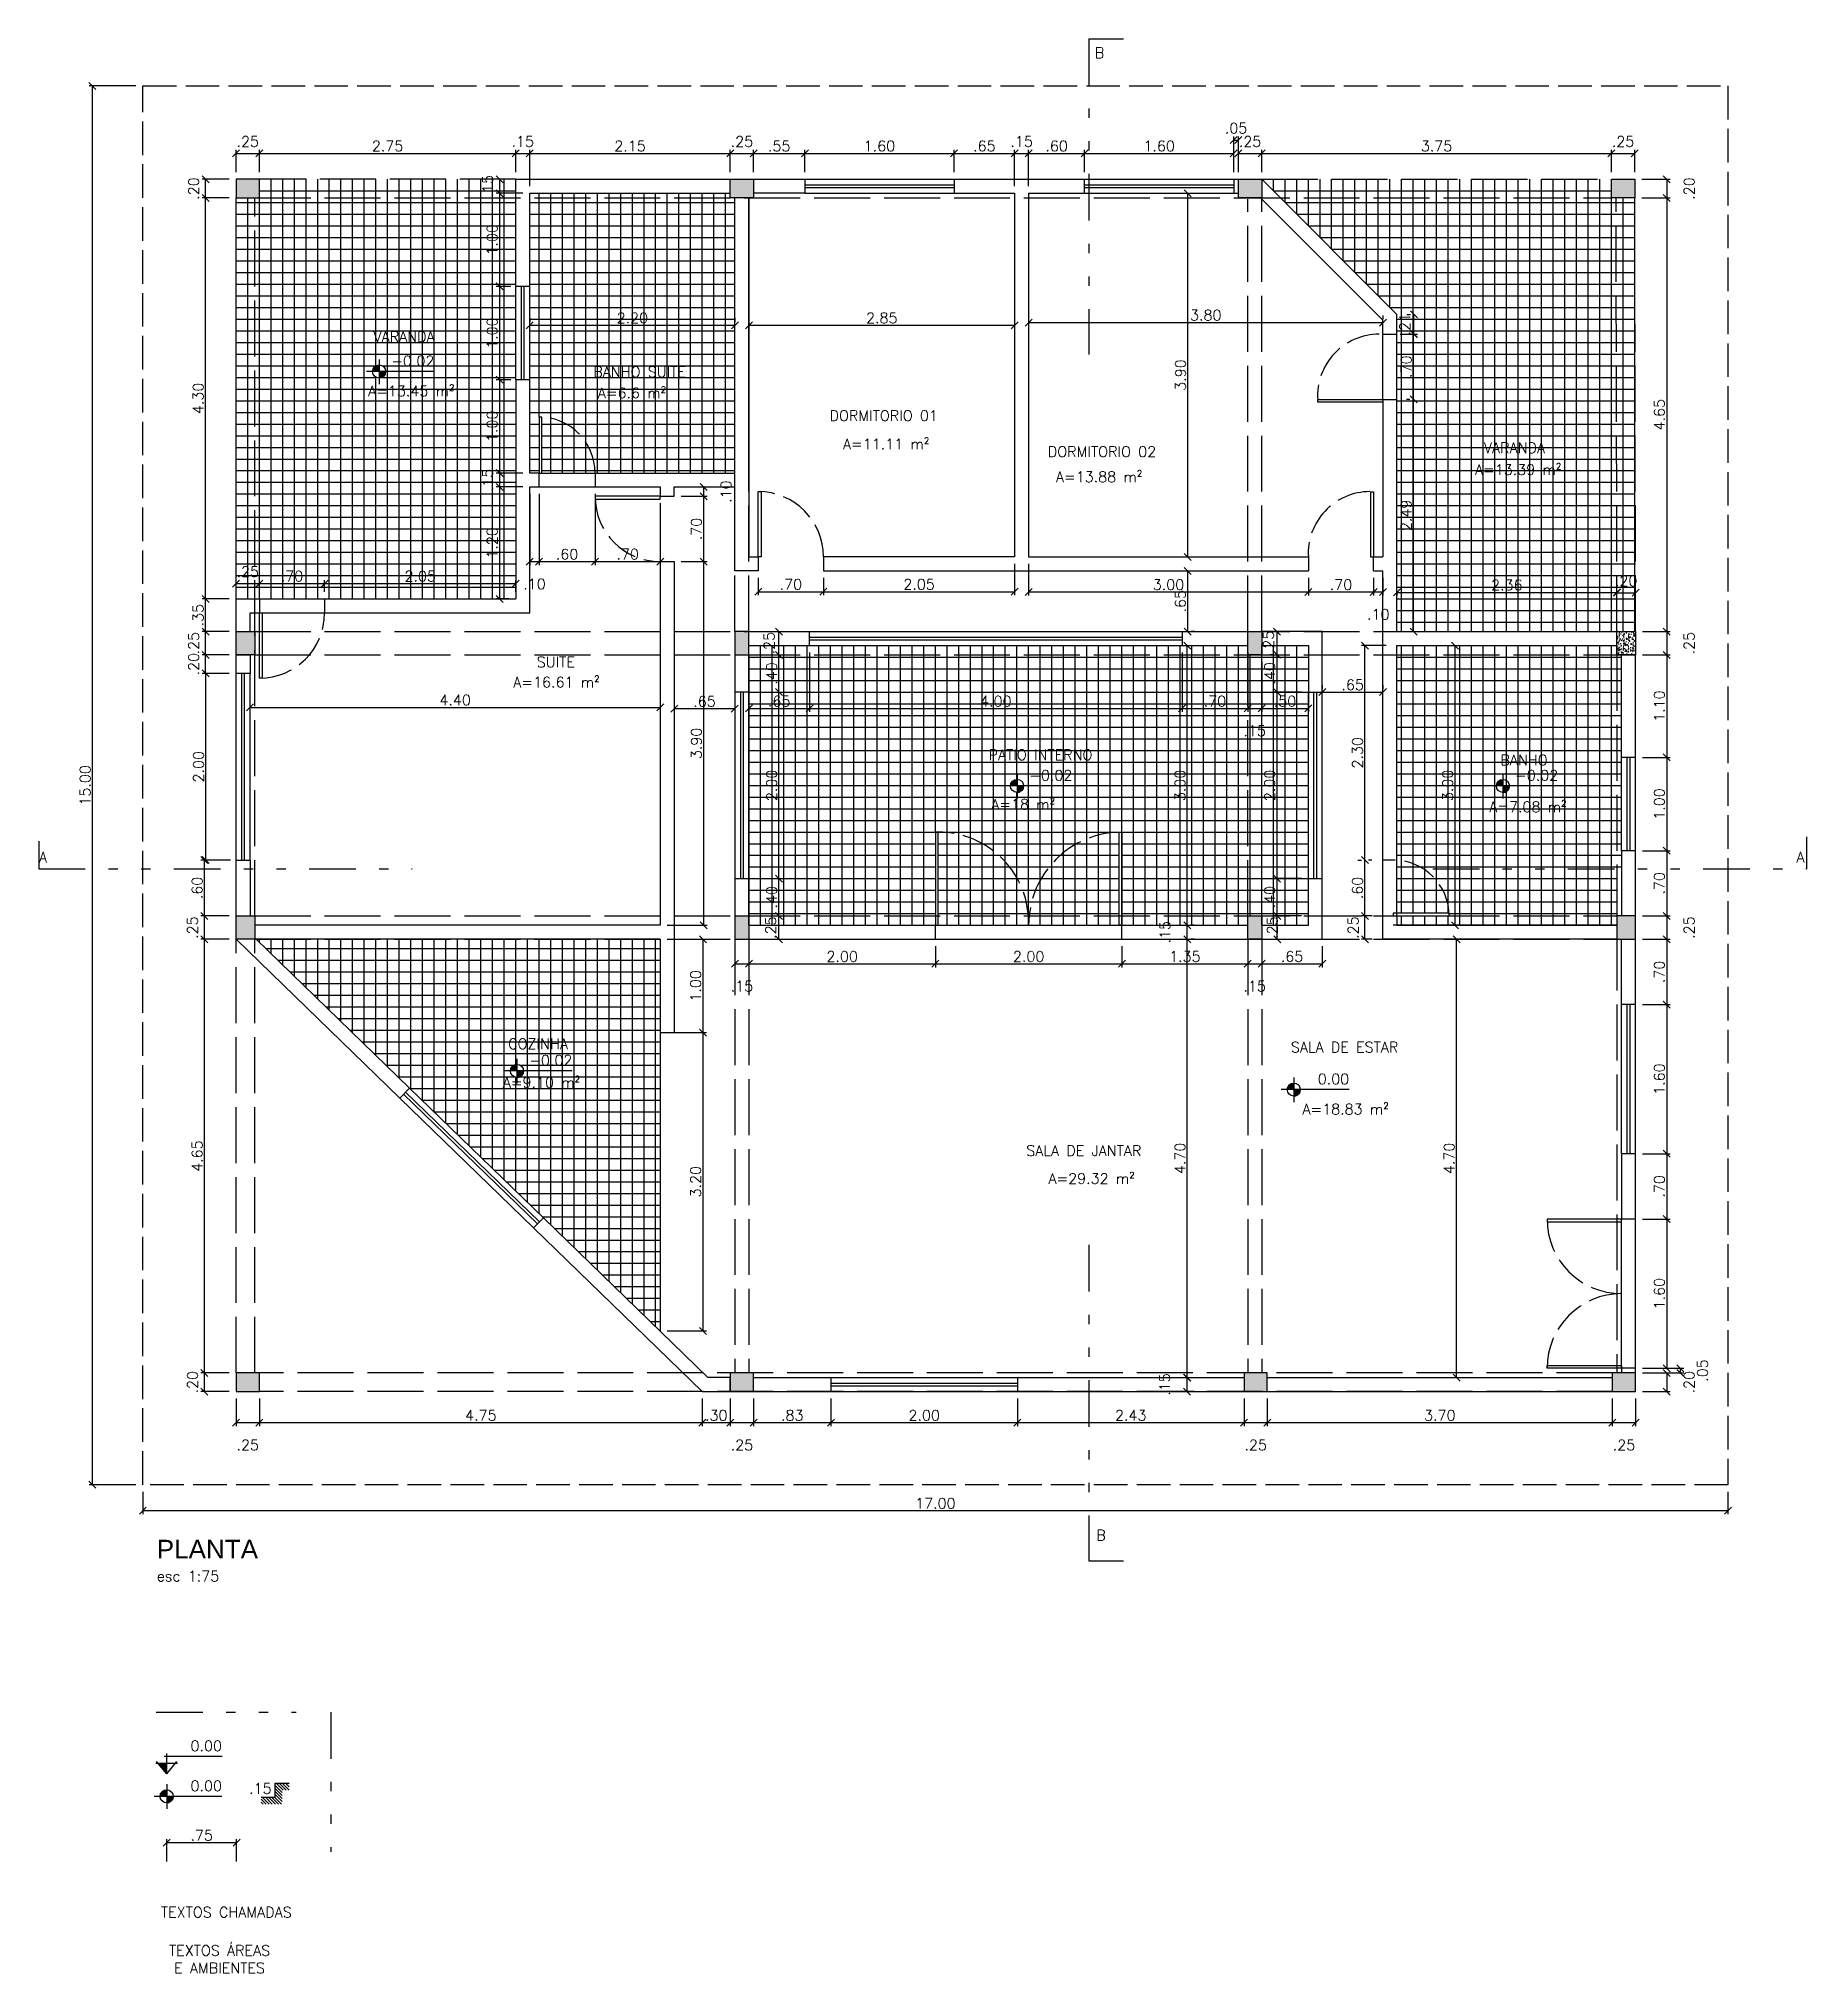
# Model space of a CAD drawing. Header units: inches. Extents: x -2 to 120, y -6 to 26.
# Drawn here: x -2.12 to 16.84, y -6.24 to 14.51 of the extents above; entities that cross this region are included whole.
import ezdxf

# ---------------------------------------------------------------- set-up
doc = ezdxf.new("R2010")
doc.units = ezdxf.units.IN
doc.header["$MEASUREMENT"] = 0
doc.linetypes.add('ACAD_ISO02W100', pattern=[15, 12, -3])
doc.linetypes.add('DIVIDE', pattern=[1.25, 0.5, -0.25, 0, -0.25, 0, -0.25])
for name, color, linetype in [('Alvenaria', 4, 'Continuous'), ('ARQ-COTAS', 1, 'Continuous'), ('ARQ-LINHACORTE', 3, 'DIVIDE'), ('ARQ-NIVEL', 1, 'Continuous'), ('ARQ-TEXTO2', 2, 'Continuous'), ('ARQ-TEXTO3', 3, 'Continuous'), ('ARQ-TEXTO4', 4, 'Continuous'), ('Estrutura', 6, 'Continuous'), ('Hachura', 8, 'Continuous'), ('Janela', 3, 'Continuous'), ('Peitoril', 1, 'Continuous'), ('Porta', 3, 'Continuous'), ('Projecao', 1, 'ACAD_ISO02W100'), ('Soleira', 1, 'Continuous')]:
    doc.layers.add(name, color=color, linetype=linetype)
doc.layers.get('0').off()
doc.styles.add('ROMANS', font='romans.shx')
doc.dimstyles.new('1-75', dxfattribs={"dimscale": 0.75, "dimtxt": 0.15, "dimasz": 0.1, "dimexe": 0.05, "dimexo": 0.1, "dimgap": 0.03, "dimtad": 1, "dimzin": 5, "dimdsep": 46, "dimtxsty": 'ROMANS', "dimblk": 'OBLIQUE', "dimcen": 0, "dimclrd": 256, "dimclre": 256, "dimclrt": 2, "dimadec": 0, "dimazin": 0, "dimtfac": 1, "dimtofl": 0, "dimtmove": 2, "dimatfit": 3, "dimfxl": 0.04, "dimtolj": 1, "dimtzin": 1, "dimarcsym": 0})
pattern_1 = [(50, (0, 0), (0.07172602, -0.00627521), [0.0075, -0.0825]), (355, (0, 0), (-0.01387513, 0.0752192), [0.006, -0.066]), (100.45144, (0.00598, -0.00052), (0.05785088, 0.068944), [0.00637402, -0.0701142]), (46.1842, (0, 0.02), (0.10672413, -0.01655193), [0.01125, -0.12375]), (96.63564, (0.00889, 0.01862), (0.0934662, 0.09741186), [0.00956103, -0.1051714]), (351.18416, (0, 0.02), (0.0934662, 0.09741186), [0.009, -0.099]), (21, (0.01, 0.015), (0.0596907, -0.04026189), [0.0075, -0.0825]), (326, (0.01, 0.015), (0.02433153, 0.072515), [0.006, -0.066]), (71.45144, (0.014974, 0.011645), (0.08402224, 0.03225312), [0.00637402, -0.0701142]), (37.5, (0, 0), (0.001215986, 0.033289385), [0, -0.0652, 0, -0.067, 0, -0.06625]), (7.5, (0, 0), (0.026306954, 0.03944117), [0, -0.0382, 0, -0.0637, 0, -0.02525]), (327.5, (-0.0223, 0), (0.053382244, -0.002255487), [0, -0.025, 0, -0.078, 0, -0.1035]), (317.5, (-0.0323, 0), (0.05831862, 0.0100105), [0, -0.0325, 0, -0.0518, 0, -0.0735])]

msp = doc.modelspace()

# ---------------------------------------------------------------- texts
at = {"layer": 'ARQ-NIVEL', "color": 2, "char_height": 0.1125, "attachment_point": 9, "style": 'ROMANS'}
for s, insert in [('-0.02', (2.127, 10.995)), ('-0.02', (8.969, 6.551)), ('-0.02', (14.18, 6.551)), ('-0.02', (3.607, 3.495)), ('0.00', (11.938, 3.295)), ('0.00', (-0.151, -3.855)), ('0.00', (-0.151, -4.284)), ('.15', (0.381, -4.313))]:
    msp.add_mtext(s, dxfattribs=dict(at, insert=insert))
at = {"layer": 'ARQ-TEXTO2', "attachment_point": 1, "style": 'ROMANS'}
for s, insert, char_height in [('B', (9.21, 14.413), 0.113), ('A=13.45 m²', (1.416, 10.786), 0.1125), ('A=6.6 m²', (3.879, 10.765), 0.1125), ('A=11.11 m²', (6.509, 10.217), 0.1125), ('A=13.88 m²', (8.793, 9.865), 0.1125), ('A=13.39 m²', (13.287, 9.942), 0.1125), ('A=16.61 m²', (2.973, 7.664), 0.1125), ('A=18 m²', (8.099, 6.354), 0.1125), ('A=7.08 m²', (13.44, 6.327), 0.1125), ('A', (-2.114, 5.787), 0.113), ('A', (16.734, 5.787), 0.113), ('A=9.10 m²', (2.86, 3.37), 0.1125), ('A=18.83 m²', (11.436, 3.085), 0.1125), ('A=29.32 m²', (8.712, 2.34), 0.1125), ('B', (9.225, -1.483), 0.113), ('TEXTOS CHAMADAS', (-0.806, -5.526), 0.1125)]:
    msp.add_mtext(s, dxfattribs=dict(at, insert=insert, char_height=char_height))
at = {"layer": 'ARQ-TEXTO3', "char_height": 0.1125, "attachment_point": 5, "style": 'ROMANS'}
for s, insert in [('VARANDA', (1.802, 11.312)), ('BANHO SUITE', (4.328, 10.935)), ('DORMITORIO 01', (6.946, 10.464)), ('VARANDA', (13.711, 10.12)), ('DORMITORIO 02', (9.287, 10.078)), ('SUITE', (3.429, 7.824)), ('PATIO INTERNO', (8.627, 6.827)), ('BANHO', (13.813, 6.772)), ('COZINHA', (3.239, 3.729)), ('SALA DE ESTAR', (11.889, 3.693)), ('SALA DE JANTAR', (9.092, 2.583)), ('TEXTOS ÁREAS\\PE AMBIENTES', (-0.177, -6.088))]:
    msp.add_mtext(s, dxfattribs=dict(at, insert=insert))
at = {"layer": 'ARQ-TEXTO4', "insert": (-0.851, -1.59), "char_height": 0.1125, "attachment_point": 1, "style": 'ROMANS'}
msp.add_mtext('{\\fArial|b0|i0|c238|p34;\\H1.778x;\\C4;PLANTA\\Fromans|c0;\\H0.7498x;\\P\\H0.7501x;\\C2;esc 1:75}', dxfattribs=at)

# ---------------------------------------------------------------- blocks, each defined once
blk = doc.blocks.new('_Oblique')
at = {"color": 0, "linetype": 'ByBlock', "lineweight": -2}
blk.add_line((-0.5, -0.5), (0.5, 0.5), dxfattribs=at)
blk = doc.blocks.new('*D8')
at = {"layer": 'ARQ-COTAS', "lineweight": -2, "transparency": 16777216}
for p, q in [((-0.744, -5.04), (-0.744, -4.8)), ((-0.744, -4.837), (0.006, -4.837)), ((0.006, -5.04), (0.006, -4.8))]:
    blk.add_line(p, q, dxfattribs=at)
at = {"layer": 'DEFPOINTS', "color": 0, "transparency": 16777216}
for p in [(0.006, -4.837), (-0.744, -5.115), (0.006, -5.115)]:
    blk.add_point(p, dxfattribs=at)
at = {"layer": 'ARQ-COTAS', "lineweight": -2, "transparency": 16777216, "xscale": 0.07500000000000001, "yscale": 0.07500000000000001, "zscale": 0.07500000000000001, "rotation": 180}
blk.add_blockref('_Oblique', (-0.744, -4.837), dxfattribs=at)
at = {"layer": 'ARQ-COTAS', "lineweight": -2, "transparency": 16777216, "xscale": 0.07500000000000001, "yscale": 0.07500000000000001, "zscale": 0.07500000000000001}
blk.add_blockref('_Oblique', (0.006, -4.837), dxfattribs=at)
at = {"layer": 'ARQ-COTAS', "color": 2, "transparency": 16777216, "insert": (-0.369, -4.759), "char_height": 0.1125, "attachment_point": 5, "style": 'ROMANS'}
blk.add_mtext('\\A1;.75', dxfattribs=at)
blk = doc.blocks.new('A$C4D0E081D')
at = {"layer": 'ARQ-NIVEL'}
h = blk.add_hatch(dxfattribs=at)
h.set_pattern_fill('ANSI31', color=8, scale=0.25, angle=90, style=0)
h.set_pattern_definition([(135, (-18.381433, -69.158416), (-0.022097087, -0.022097087), [])])
h.paths.add_polyline_path([(0.4, 0.3), (0.2, 0.3), (0.2, 0.1), (0, 0.1), (0, 0), (0.3, 0), (0.3, 0.2), (0.4, 0.2)])
at = {"layer": 'ARQ-NIVEL', "color": 2}
blk.add_lwpolyline([(0, 0.1), (0.2, 0.1), (0.2, 0.3), (0.4, 0.3)], dxfattribs=at)
blk = doc.blocks.new('nivel planta')
at = {"layer": 'ARQ-NIVEL', "color": 1}
for p, q in [((0, 0), (-0.969, 0)), ((-0.884, 0.007), (-0.791, 0.007)), ((-0.883, 0.015), (-0.791, 0.015)), ((-0.882, 0.023), (-0.791, 0.023)), ((-0.88, 0.03), (-0.791, 0.03)), ((-0.876, 0.038), (-0.791, 0.038)), ((-0.873, 0.046), (-0.791, 0.046)), ((-0.868, 0.054), (-0.791, 0.054)), ((-0.861, 0.062), (-0.791, 0.062)), ((-0.854, 0.069), (-0.791, 0.069)), ((-0.844, 0.077), (-0.791, 0.077)), ((-0.83, 0.085), (-0.791, 0.085)), ((-0.791, 0.174), (-0.791, -0.179)), ((-0.791, -0.001), (-0.697, -0.001)), ((-0.791, -0.009), (-0.698, -0.009)), ((-0.791, -0.016), (-0.699, -0.016)), ((-0.791, -0.024), (-0.7, -0.024)), ((-0.791, -0.032), (-0.703, -0.032)), ((-0.791, -0.04), (-0.706, -0.04)), ((-0.791, -0.048), (-0.71, -0.048)), ((-0.791, -0.056), (-0.715, -0.056)), ((-0.791, -0.063), (-0.722, -0.063)), ((-0.791, -0.071), (-0.73, -0.071)), ((-0.791, -0.079), (-0.74, -0.079)), ((-0.791, -0.087), (-0.755, -0.087))]:
    blk.add_line(p, q, dxfattribs=at)
blk.add_circle((-0.791, 0), 0.0937, dxfattribs=at)
blk = doc.blocks.new('nivel corte')
at = {"color": 1}
for p, q in [((0, 0), (0, 0.287)), ((-0.155, 0.15), (0.155, 0.15)), ((0, 0), (-0.144, 0.174)), ((0, 0.141), (-0.117, 0.141)), ((0, 0.131), (-0.109, 0.131)), ((0, 0.122), (-0.101, 0.122)), ((0, 0.113), (-0.093, 0.113)), ((0, 0.103), (-0.086, 0.103)), ((0, 0.094), (-0.078, 0.094)), ((0, 0.084), (-0.07, 0.084)), ((0, 0.075), (-0.062, 0.075)), ((0, 0.066), (-0.054, 0.066)), ((0, 0.056), (-0.047, 0.056)), ((0, 0.047), (-0.039, 0.047)), ((-0.038, 0.249), (0.791, 0.249)), ((0, 0.038), (-0.031, 0.038)), ((0, 0.028), (-0.023, 0.028)), ((0, 0.019), (-0.016, 0.019)), ((0, 0.009), (-0.008, 0.009)), ((0, 0), (0.144, 0.174))]:
    blk.add_line(p, q, dxfattribs=at)
blk = doc.blocks.new('*D12')
at = {"layer": 'ARQ-COTAS', "lineweight": -2, "transparency": 16777216}
for p, q in [((8.5, 12.925), (8.5, 13.315)), ((8.5, 13.277), (9.1, 13.277)), ((9.1, 13.075), (9.1, 13.315))]:
    blk.add_line(p, q, dxfattribs=at)
at = {"layer": 'DEFPOINTS', "color": 0, "transparency": 16777216}
for p in [(9.1, 13.277), (9.1, 13), (8.5, 12.85)]:
    blk.add_point(p, dxfattribs=at)
at = {"layer": 'ARQ-COTAS', "lineweight": -2, "transparency": 16777216, "xscale": 0.07500000000000001, "yscale": 0.07500000000000001, "zscale": 0.07500000000000001, "rotation": 180}
blk.add_blockref('_Oblique', (8.5, 13.277), dxfattribs=at)
at = {"layer": 'ARQ-COTAS', "lineweight": -2, "transparency": 16777216, "xscale": 0.07500000000000001, "yscale": 0.07500000000000001, "zscale": 0.07500000000000001}
blk.add_blockref('_Oblique', (9.1, 13.277), dxfattribs=at)
at = {"layer": 'ARQ-COTAS', "color": 2, "transparency": 16777216, "insert": (8.8, 13.356), "char_height": 0.1125, "attachment_point": 5, "style": 'ROMANS'}
blk.add_mtext('\\A1;.60', dxfattribs=at)
blk = doc.blocks.new('*D14')
at = {"layer": 'ARQ-COTAS', "lineweight": -2, "transparency": 16777216}
for p, q in [((7.7, 13.075), (7.7, 13.315)), ((7.7, 13.277), (8.35, 13.277)), ((8.35, 12.925), (8.35, 13.315))]:
    blk.add_line(p, q, dxfattribs=at)
at = {"layer": 'DEFPOINTS', "color": 0, "transparency": 16777216}
for p in [(8.35, 13.277), (7.7, 13), (8.35, 12.85)]:
    blk.add_point(p, dxfattribs=at)
at = {"layer": 'ARQ-COTAS', "lineweight": -2, "transparency": 16777216, "xscale": 0.07500000000000001, "yscale": 0.07500000000000001, "zscale": 0.07500000000000001, "rotation": 180}
blk.add_blockref('_Oblique', (7.7, 13.277), dxfattribs=at)
at = {"layer": 'ARQ-COTAS', "lineweight": -2, "transparency": 16777216, "xscale": 0.07500000000000001, "yscale": 0.07500000000000001, "zscale": 0.07500000000000001}
blk.add_blockref('_Oblique', (8.35, 13.277), dxfattribs=at)
at = {"layer": 'ARQ-COTAS', "color": 2, "transparency": 16777216, "insert": (8.025, 13.356), "char_height": 0.1125, "attachment_point": 5, "style": 'ROMANS'}
blk.add_mtext('\\A1;.65', dxfattribs=at)
blk = doc.blocks.new('*D16')
at = {"layer": 'ARQ-COTAS', "lineweight": -2, "transparency": 16777216}
for p, q in [((8.35, 12.925), (8.35, 13.315)), ((8.35, 13.277), (8.5, 13.277)), ((8.5, 12.925), (8.5, 13.315))]:
    blk.add_line(p, q, dxfattribs=at)
at = {"layer": 'DEFPOINTS', "color": 0, "transparency": 16777216}
for p in [(8.5, 13.277), (8.35, 12.85), (8.5, 12.85)]:
    blk.add_point(p, dxfattribs=at)
at = {"layer": 'ARQ-COTAS', "lineweight": -2, "transparency": 16777216, "xscale": 0.07500000000000001, "yscale": 0.07500000000000001, "zscale": 0.07500000000000001, "rotation": 180}
blk.add_blockref('_Oblique', (8.35, 13.277), dxfattribs=at)
at = {"layer": 'ARQ-COTAS', "lineweight": -2, "transparency": 16777216, "xscale": 0.07500000000000001, "yscale": 0.07500000000000001, "zscale": 0.07500000000000001}
blk.add_blockref('_Oblique', (8.5, 13.277), dxfattribs=at)
at = {"layer": 'ARQ-COTAS', "color": 2, "transparency": 16777216, "insert": (8.425, 13.405), "char_height": 0.1125, "attachment_point": 5, "style": 'ROMANS'}
blk.add_mtext('\\A1;.15', dxfattribs=at)
blk = doc.blocks.new('*D18')
at = {"layer": 'ARQ-COTAS', "lineweight": -2, "transparency": 16777216}
for p, q in [((6.1, 13.075), (6.1, 13.315)), ((6.1, 13.277), (7.7, 13.277)), ((7.7, 13.075), (7.7, 13.315))]:
    blk.add_line(p, q, dxfattribs=at)
at = {"layer": 'DEFPOINTS', "color": 0, "transparency": 16777216}
for p in [(7.7, 13.277), (6.1, 13), (7.7, 13)]:
    blk.add_point(p, dxfattribs=at)
at = {"layer": 'ARQ-COTAS', "lineweight": -2, "transparency": 16777216, "xscale": 0.07500000000000001, "yscale": 0.07500000000000001, "zscale": 0.07500000000000001, "rotation": 180}
blk.add_blockref('_Oblique', (6.1, 13.277), dxfattribs=at)
at = {"layer": 'ARQ-COTAS', "lineweight": -2, "transparency": 16777216, "xscale": 0.07500000000000001, "yscale": 0.07500000000000001, "zscale": 0.07500000000000001}
blk.add_blockref('_Oblique', (7.7, 13.277), dxfattribs=at)
at = {"layer": 'ARQ-COTAS', "color": 2, "transparency": 16777216, "insert": (6.9, 13.356), "char_height": 0.1125, "attachment_point": 5, "style": 'ROMANS'}
blk.add_mtext('\\A1;1.60', dxfattribs=at)
blk = doc.blocks.new('*D20')
at = {"layer": 'ARQ-COTAS', "lineweight": -2, "transparency": 16777216}
for p, q in [((5.3, 13.075), (5.3, 13.315)), ((5.3, 13.277), (5.55, 13.277)), ((5.55, 13.075), (5.55, 13.315))]:
    blk.add_line(p, q, dxfattribs=at)
at = {"layer": 'DEFPOINTS', "color": 0, "transparency": 16777216}
for p in [(5.55, 13.277), (5.3, 13), (5.55, 13)]:
    blk.add_point(p, dxfattribs=at)
at = {"layer": 'ARQ-COTAS', "lineweight": -2, "transparency": 16777216, "xscale": 0.07500000000000001, "yscale": 0.07500000000000001, "zscale": 0.07500000000000001, "rotation": 180}
blk.add_blockref('_Oblique', (5.3, 13.277), dxfattribs=at)
at = {"layer": 'ARQ-COTAS', "lineweight": -2, "transparency": 16777216, "xscale": 0.07500000000000001, "yscale": 0.07500000000000001, "zscale": 0.07500000000000001}
blk.add_blockref('_Oblique', (5.55, 13.277), dxfattribs=at)
at = {"layer": 'ARQ-COTAS', "color": 2, "transparency": 16777216, "insert": (5.425, 13.405), "char_height": 0.1125, "attachment_point": 5, "style": 'ROMANS'}
blk.add_mtext('\\A1;.25', dxfattribs=at)
blk = doc.blocks.new('*D22')
at = {"layer": 'ARQ-COTAS', "lineweight": -2, "transparency": 16777216}
for p, q in [((5.55, 13.075), (5.55, 13.315)), ((5.55, 13.277), (6.1, 13.277)), ((6.1, 13.075), (6.1, 13.315))]:
    blk.add_line(p, q, dxfattribs=at)
at = {"layer": 'DEFPOINTS', "color": 0, "transparency": 16777216}
for p in [(6.1, 13.277), (5.55, 13), (6.1, 13)]:
    blk.add_point(p, dxfattribs=at)
at = {"layer": 'ARQ-COTAS', "lineweight": -2, "transparency": 16777216, "xscale": 0.07500000000000001, "yscale": 0.07500000000000001, "zscale": 0.07500000000000001, "rotation": 180}
blk.add_blockref('_Oblique', (5.55, 13.277), dxfattribs=at)
at = {"layer": 'ARQ-COTAS', "lineweight": -2, "transparency": 16777216, "xscale": 0.07500000000000001, "yscale": 0.07500000000000001, "zscale": 0.07500000000000001}
blk.add_blockref('_Oblique', (6.1, 13.277), dxfattribs=at)
at = {"layer": 'ARQ-COTAS', "color": 2, "transparency": 16777216, "insert": (5.825, 13.356), "char_height": 0.1125, "attachment_point": 5, "style": 'ROMANS'}
blk.add_mtext('\\A1;.55', dxfattribs=at)
blk = doc.blocks.new('*D24')
at = {"layer": 'ARQ-COTAS', "lineweight": -2, "transparency": 16777216}
for p, q in [((3.15, 12.925), (3.15, 13.315)), ((3.15, 13.277), (5.3, 13.277)), ((5.3, 13.075), (5.3, 13.315))]:
    blk.add_line(p, q, dxfattribs=at)
at = {"layer": 'DEFPOINTS', "color": 0, "transparency": 16777216}
for p in [(5.3, 13.277), (5.3, 13), (3.15, 12.85)]:
    blk.add_point(p, dxfattribs=at)
at = {"layer": 'ARQ-COTAS', "lineweight": -2, "transparency": 16777216, "xscale": 0.07500000000000001, "yscale": 0.07500000000000001, "zscale": 0.07500000000000001, "rotation": 180}
blk.add_blockref('_Oblique', (3.15, 13.277), dxfattribs=at)
at = {"layer": 'ARQ-COTAS', "lineweight": -2, "transparency": 16777216, "xscale": 0.07500000000000001, "yscale": 0.07500000000000001, "zscale": 0.07500000000000001}
blk.add_blockref('_Oblique', (5.3, 13.277), dxfattribs=at)
at = {"layer": 'ARQ-COTAS', "color": 2, "transparency": 16777216, "insert": (4.225, 13.356), "char_height": 0.1125, "attachment_point": 5, "style": 'ROMANS'}
blk.add_mtext('\\A1;2.15', dxfattribs=at)
blk = doc.blocks.new('*D26')
at = {"layer": 'ARQ-COTAS', "lineweight": -2, "transparency": 16777216}
for p, q in [((3, 13.075), (3, 13.315)), ((3, 13.277), (3.15, 13.277)), ((3.15, 13.075), (3.15, 13.315))]:
    blk.add_line(p, q, dxfattribs=at)
at = {"layer": 'DEFPOINTS', "color": 0, "transparency": 16777216}
for p in [(3.15, 13.277), (3, 13), (3.15, 13)]:
    blk.add_point(p, dxfattribs=at)
at = {"layer": 'ARQ-COTAS', "lineweight": -2, "transparency": 16777216, "xscale": 0.07500000000000001, "yscale": 0.07500000000000001, "zscale": 0.07500000000000001, "rotation": 180}
blk.add_blockref('_Oblique', (3, 13.277), dxfattribs=at)
at = {"layer": 'ARQ-COTAS', "lineweight": -2, "transparency": 16777216, "xscale": 0.07500000000000001, "yscale": 0.07500000000000001, "zscale": 0.07500000000000001}
blk.add_blockref('_Oblique', (3.15, 13.277), dxfattribs=at)
at = {"layer": 'ARQ-COTAS', "color": 2, "transparency": 16777216, "insert": (3.075, 13.405), "char_height": 0.1125, "attachment_point": 5, "style": 'ROMANS'}
blk.add_mtext('\\A1;.15', dxfattribs=at)
blk = doc.blocks.new('*D28')
at = {"layer": 'ARQ-COTAS', "lineweight": -2, "transparency": 16777216}
for p, q in [((0.25, 13.075), (0.25, 13.315)), ((0.25, 13.277), (3, 13.277)), ((3, 13.075), (3, 13.315))]:
    blk.add_line(p, q, dxfattribs=at)
at = {"layer": 'DEFPOINTS', "color": 0, "transparency": 16777216}
for p in [(3, 13.277), (0.25, 13), (3, 13)]:
    blk.add_point(p, dxfattribs=at)
at = {"layer": 'ARQ-COTAS', "lineweight": -2, "transparency": 16777216, "xscale": 0.07500000000000001, "yscale": 0.07500000000000001, "zscale": 0.07500000000000001, "rotation": 180}
blk.add_blockref('_Oblique', (0.25, 13.277), dxfattribs=at)
at = {"layer": 'ARQ-COTAS', "lineweight": -2, "transparency": 16777216, "xscale": 0.07500000000000001, "yscale": 0.07500000000000001, "zscale": 0.07500000000000001}
blk.add_blockref('_Oblique', (3, 13.277), dxfattribs=at)
at = {"layer": 'ARQ-COTAS', "color": 2, "transparency": 16777216, "insert": (1.625, 13.356), "char_height": 0.1125, "attachment_point": 5, "style": 'ROMANS'}
blk.add_mtext('\\A1;2.75', dxfattribs=at)
blk = doc.blocks.new('*D30')
at = {"layer": 'ARQ-COTAS', "lineweight": -2, "transparency": 16777216}
for p, q in [((0, 13.075), (0, 13.315)), ((0, 13.277), (0.25, 13.277)), ((0.25, 13.075), (0.25, 13.315))]:
    blk.add_line(p, q, dxfattribs=at)
at = {"layer": 'DEFPOINTS', "color": 0, "transparency": 16777216}
for p in [(0.25, 13.277), (0, 13), (0.25, 13)]:
    blk.add_point(p, dxfattribs=at)
at = {"layer": 'ARQ-COTAS', "lineweight": -2, "transparency": 16777216, "xscale": 0.07500000000000001, "yscale": 0.07500000000000001, "zscale": 0.07500000000000001, "rotation": 180}
blk.add_blockref('_Oblique', (0, 13.277), dxfattribs=at)
at = {"layer": 'ARQ-COTAS', "lineweight": -2, "transparency": 16777216, "xscale": 0.07500000000000001, "yscale": 0.07500000000000001, "zscale": 0.07500000000000001}
blk.add_blockref('_Oblique', (0.25, 13.277), dxfattribs=at)
at = {"layer": 'ARQ-COTAS', "color": 2, "transparency": 16777216, "insert": (0.125, 13.405), "char_height": 0.1125, "attachment_point": 5, "style": 'ROMANS'}
blk.add_mtext('\\A1;.25', dxfattribs=at)
blk = doc.blocks.new('*D32')
at = {"layer": 'ARQ-COTAS', "lineweight": -2, "transparency": 16777216}
for p, q in [((9.1, 13.075), (9.1, 13.315)), ((9.1, 13.277), (10.7, 13.277)), ((10.7, 13.075), (10.7, 13.315))]:
    blk.add_line(p, q, dxfattribs=at)
at = {"layer": 'DEFPOINTS', "color": 0, "transparency": 16777216}
for p in [(10.7, 13.277), (9.1, 13), (10.7, 13)]:
    blk.add_point(p, dxfattribs=at)
at = {"layer": 'ARQ-COTAS', "lineweight": -2, "transparency": 16777216, "xscale": 0.07500000000000001, "yscale": 0.07500000000000001, "zscale": 0.07500000000000001, "rotation": 180}
blk.add_blockref('_Oblique', (9.1, 13.277), dxfattribs=at)
at = {"layer": 'ARQ-COTAS', "lineweight": -2, "transparency": 16777216, "xscale": 0.07500000000000001, "yscale": 0.07500000000000001, "zscale": 0.07500000000000001}
blk.add_blockref('_Oblique', (10.7, 13.277), dxfattribs=at)
at = {"layer": 'ARQ-COTAS', "color": 2, "transparency": 16777216, "insert": (9.9, 13.356), "char_height": 0.1125, "attachment_point": 5, "style": 'ROMANS'}
blk.add_mtext('\\A1;1.60', dxfattribs=at)
blk = doc.blocks.new('*D34')
at = {"layer": 'ARQ-COTAS', "lineweight": -2, "transparency": 16777216}
for p, q in [((10.7, 13.075), (10.7, 13.457)), ((10.7, 13.42), (10.75, 13.42)), ((10.75, 13.075), (10.75, 13.457))]:
    blk.add_line(p, q, dxfattribs=at)
at = {"layer": 'DEFPOINTS', "color": 0, "transparency": 16777216}
for p in [(10.75, 13.42), (10.7, 13), (10.75, 13)]:
    blk.add_point(p, dxfattribs=at)
at = {"layer": 'ARQ-COTAS', "lineweight": -2, "transparency": 16777216, "xscale": 0.07500000000000001, "yscale": 0.07500000000000001, "zscale": 0.07500000000000001, "rotation": 180}
blk.add_blockref('_Oblique', (10.7, 13.42), dxfattribs=at)
at = {"layer": 'ARQ-COTAS', "lineweight": -2, "transparency": 16777216, "xscale": 0.07500000000000001, "yscale": 0.07500000000000001, "zscale": 0.07500000000000001}
blk.add_blockref('_Oblique', (10.75, 13.42), dxfattribs=at)
at = {"layer": 'ARQ-COTAS', "color": 2, "transparency": 16777216, "insert": (10.725, 13.547), "char_height": 0.1125, "attachment_point": 5, "style": 'ROMANS'}
blk.add_mtext('\\A1;.05', dxfattribs=at)
blk = doc.blocks.new('*D36')
at = {"layer": 'ARQ-COTAS', "lineweight": -2, "transparency": 16777216}
for p, q in [((10.75, 13.075), (10.75, 13.315)), ((10.75, 13.277), (11, 13.277)), ((11, 13.075), (11, 13.315))]:
    blk.add_line(p, q, dxfattribs=at)
at = {"layer": 'DEFPOINTS', "color": 0, "transparency": 16777216}
for p in [(11, 13.277), (10.75, 13), (11, 13)]:
    blk.add_point(p, dxfattribs=at)
at = {"layer": 'ARQ-COTAS', "lineweight": -2, "transparency": 16777216, "xscale": 0.07500000000000001, "yscale": 0.07500000000000001, "zscale": 0.07500000000000001, "rotation": 180}
blk.add_blockref('_Oblique', (10.75, 13.277), dxfattribs=at)
at = {"layer": 'ARQ-COTAS', "lineweight": -2, "transparency": 16777216, "xscale": 0.07500000000000001, "yscale": 0.07500000000000001, "zscale": 0.07500000000000001}
blk.add_blockref('_Oblique', (11, 13.277), dxfattribs=at)
at = {"layer": 'ARQ-COTAS', "color": 2, "transparency": 16777216, "insert": (10.875, 13.405), "char_height": 0.1125, "attachment_point": 5, "style": 'ROMANS'}
blk.add_mtext('\\A1;.25', dxfattribs=at)
blk = doc.blocks.new('*D38')
at = {"layer": 'ARQ-COTAS', "lineweight": -2, "transparency": 16777216}
for p, q in [((11, 13.075), (11, 13.315)), ((11, 13.277), (14.75, 13.277)), ((14.75, 13.075), (14.75, 13.315))]:
    blk.add_line(p, q, dxfattribs=at)
at = {"layer": 'DEFPOINTS', "color": 0, "transparency": 16777216}
for p in [(14.75, 13.277), (11, 13), (14.75, 13)]:
    blk.add_point(p, dxfattribs=at)
at = {"layer": 'ARQ-COTAS', "lineweight": -2, "transparency": 16777216, "xscale": 0.07500000000000001, "yscale": 0.07500000000000001, "zscale": 0.07500000000000001, "rotation": 180}
blk.add_blockref('_Oblique', (11, 13.277), dxfattribs=at)
at = {"layer": 'ARQ-COTAS', "lineweight": -2, "transparency": 16777216, "xscale": 0.07500000000000001, "yscale": 0.07500000000000001, "zscale": 0.07500000000000001}
blk.add_blockref('_Oblique', (14.75, 13.277), dxfattribs=at)
at = {"layer": 'ARQ-COTAS', "color": 2, "transparency": 16777216, "insert": (12.875, 13.356), "char_height": 0.1125, "attachment_point": 5, "style": 'ROMANS'}
blk.add_mtext('\\A1;3.75', dxfattribs=at)
blk = doc.blocks.new('*D40')
at = {"layer": 'ARQ-COTAS', "lineweight": -2, "transparency": 16777216}
for p, q in [((14.75, 13.075), (14.75, 13.315)), ((14.75, 13.277), (15, 13.277)), ((15, 13.075), (15, 13.315))]:
    blk.add_line(p, q, dxfattribs=at)
at = {"layer": 'DEFPOINTS', "color": 0, "transparency": 16777216}
for p in [(15, 13.277), (14.75, 13), (15, 13)]:
    blk.add_point(p, dxfattribs=at)
at = {"layer": 'ARQ-COTAS', "lineweight": -2, "transparency": 16777216, "xscale": 0.07500000000000001, "yscale": 0.07500000000000001, "zscale": 0.07500000000000001, "rotation": 180}
blk.add_blockref('_Oblique', (14.75, 13.277), dxfattribs=at)
at = {"layer": 'ARQ-COTAS', "lineweight": -2, "transparency": 16777216, "xscale": 0.07500000000000001, "yscale": 0.07500000000000001, "zscale": 0.07500000000000001}
blk.add_blockref('_Oblique', (15, 13.277), dxfattribs=at)
at = {"layer": 'ARQ-COTAS', "color": 2, "transparency": 16777216, "insert": (14.875, 13.405), "char_height": 0.1125, "attachment_point": 5, "style": 'ROMANS'}
blk.add_mtext('\\A1;.25', dxfattribs=at)
blk = doc.blocks.new('*D42')
at = {"layer": 'ARQ-COTAS', "lineweight": -2, "transparency": 16777216}
for p, q in [((15.075, 13), (15.382, 13)), ((15.344, 13), (15.344, 12.8)), ((15.075, 12.8), (15.382, 12.8))]:
    blk.add_line(p, q, dxfattribs=at)
at = {"layer": 'DEFPOINTS', "color": 0, "transparency": 16777216}
for p in [(15, 13), (15, 12.8), (15.344, 12.8)]:
    blk.add_point(p, dxfattribs=at)
at = {"layer": 'ARQ-COTAS', "lineweight": -2, "transparency": 16777216, "xscale": 0.07500000000000001, "yscale": 0.07500000000000001, "zscale": 0.07500000000000001}
for p, rotation in [((15.344, 13), 90), ((15.344, 12.8), 270)]:
    blk.add_blockref('_Oblique', p, dxfattribs=dict(at, rotation=rotation))
at = {"layer": 'ARQ-COTAS', "color": 2, "transparency": 16777216, "insert": (15.584, 12.9), "char_height": 0.1125, "attachment_point": 5, "rotation": 90, "style": 'ROMANS'}
blk.add_mtext('\\A1;.20', dxfattribs=at)
blk = doc.blocks.new('*D44')
at = {"layer": 'ARQ-COTAS', "lineweight": -2, "transparency": 16777216}
for p, q in [((15.075, 12.8), (15.382, 12.8)), ((15.344, 12.8), (15.344, 8.15)), ((15.085, 8.15), (15.382, 8.15))]:
    blk.add_line(p, q, dxfattribs=at)
at = {"layer": 'DEFPOINTS', "color": 0, "transparency": 16777216}
for p in [(15, 12.8), (15.01, 8.15), (15.344, 8.15)]:
    blk.add_point(p, dxfattribs=at)
at = {"layer": 'ARQ-COTAS', "lineweight": -2, "transparency": 16777216, "xscale": 0.07500000000000001, "yscale": 0.07500000000000001, "zscale": 0.07500000000000001}
for p, rotation in [((15.344, 12.8), 90), ((15.344, 8.15), 270)]:
    blk.add_blockref('_Oblique', p, dxfattribs=dict(at, rotation=rotation))
at = {"layer": 'ARQ-COTAS', "color": 2, "transparency": 16777216, "insert": (15.265, 10.475), "char_height": 0.1125, "attachment_point": 5, "rotation": 90, "style": 'ROMANS'}
blk.add_mtext('\\A1;4.65', dxfattribs=at)
blk = doc.blocks.new('*D46')
at = {"layer": 'ARQ-COTAS', "lineweight": -2, "transparency": 16777216}
for p, q in [((15.085, 8.15), (15.382, 8.15)), ((15.344, 8.15), (15.344, 7.9)), ((15.085, 7.9), (15.382, 7.9))]:
    blk.add_line(p, q, dxfattribs=at)
at = {"layer": 'DEFPOINTS', "color": 0, "transparency": 16777216}
for p in [(15.01, 8.15), (15.01, 7.9), (15.344, 7.9)]:
    blk.add_point(p, dxfattribs=at)
at = {"layer": 'ARQ-COTAS', "lineweight": -2, "transparency": 16777216, "xscale": 0.07500000000000001, "yscale": 0.07500000000000001, "zscale": 0.07500000000000001}
for p, rotation in [((15.344, 8.15), 90), ((15.344, 7.9), 270)]:
    blk.add_blockref('_Oblique', p, dxfattribs=dict(at, rotation=rotation))
at = {"layer": 'ARQ-COTAS', "color": 2, "transparency": 16777216, "insert": (15.584, 8.025), "char_height": 0.1125, "attachment_point": 5, "rotation": 90, "style": 'ROMANS'}
blk.add_mtext('\\A1;.25', dxfattribs=at)
blk = doc.blocks.new('*D48')
at = {"layer": 'ARQ-COTAS', "lineweight": -2, "transparency": 16777216}
for p, q in [((15.085, 7.9), (15.382, 7.9)), ((15.344, 7.9), (15.344, 6.8)), ((15.085, 6.8), (15.382, 6.8))]:
    blk.add_line(p, q, dxfattribs=at)
at = {"layer": 'DEFPOINTS', "color": 0, "transparency": 16777216}
for p in [(15.01, 7.9), (15.01, 6.8), (15.344, 6.8)]:
    blk.add_point(p, dxfattribs=at)
at = {"layer": 'ARQ-COTAS', "lineweight": -2, "transparency": 16777216, "xscale": 0.07500000000000001, "yscale": 0.07500000000000001, "zscale": 0.07500000000000001}
for p, rotation in [((15.344, 7.9), 90), ((15.344, 6.8), 270)]:
    blk.add_blockref('_Oblique', p, dxfattribs=dict(at, rotation=rotation))
at = {"layer": 'ARQ-COTAS', "color": 2, "transparency": 16777216, "insert": (15.265, 7.35), "char_height": 0.1125, "attachment_point": 5, "rotation": 90, "style": 'ROMANS'}
blk.add_mtext('\\A1;1.10', dxfattribs=at)
blk = doc.blocks.new('*D50')
at = {"layer": 'ARQ-COTAS', "lineweight": -2, "transparency": 16777216}
for p, q in [((15.085, 6.8), (15.382, 6.8)), ((15.344, 6.8), (15.344, 5.8)), ((15.085, 5.8), (15.382, 5.8))]:
    blk.add_line(p, q, dxfattribs=at)
at = {"layer": 'DEFPOINTS', "color": 0, "transparency": 16777216}
for p in [(15.01, 6.8), (15.01, 5.8), (15.344, 5.8)]:
    blk.add_point(p, dxfattribs=at)
at = {"layer": 'ARQ-COTAS', "lineweight": -2, "transparency": 16777216, "xscale": 0.07500000000000001, "yscale": 0.07500000000000001, "zscale": 0.07500000000000001}
for p, rotation in [((15.344, 6.8), 90), ((15.344, 5.8), 270)]:
    blk.add_blockref('_Oblique', p, dxfattribs=dict(at, rotation=rotation))
at = {"layer": 'ARQ-COTAS', "color": 2, "transparency": 16777216, "insert": (15.265, 6.3), "char_height": 0.1125, "attachment_point": 5, "rotation": 90, "style": 'ROMANS'}
blk.add_mtext('\\A1;1.00', dxfattribs=at)
blk = doc.blocks.new('*D52')
at = {"layer": 'ARQ-COTAS', "lineweight": -2, "transparency": 16777216}
for p, q in [((15.085, 5.8), (15.382, 5.8)), ((15.344, 5.8), (15.344, 5.1)), ((15.085, 5.1), (15.382, 5.1))]:
    blk.add_line(p, q, dxfattribs=at)
at = {"layer": 'DEFPOINTS', "color": 0, "transparency": 16777216}
for p in [(15.01, 5.8), (15.01, 5.1), (15.344, 5.1)]:
    blk.add_point(p, dxfattribs=at)
at = {"layer": 'ARQ-COTAS', "lineweight": -2, "transparency": 16777216, "xscale": 0.07500000000000001, "yscale": 0.07500000000000001, "zscale": 0.07500000000000001}
for p, rotation in [((15.344, 5.8), 90), ((15.344, 5.1), 270)]:
    blk.add_blockref('_Oblique', p, dxfattribs=dict(at, rotation=rotation))
at = {"layer": 'ARQ-COTAS', "color": 2, "transparency": 16777216, "insert": (15.265, 5.45), "char_height": 0.1125, "attachment_point": 5, "rotation": 90, "style": 'ROMANS'}
blk.add_mtext('\\A1;.70', dxfattribs=at)
blk = doc.blocks.new('*D54')
at = {"layer": 'ARQ-COTAS', "lineweight": -2, "transparency": 16777216}
for p, q in [((15.085, 5.1), (15.382, 5.1)), ((15.344, 5.1), (15.344, 4.85)), ((15.085, 4.85), (15.382, 4.85))]:
    blk.add_line(p, q, dxfattribs=at)
at = {"layer": 'DEFPOINTS', "color": 0, "transparency": 16777216}
for p in [(15.01, 5.1), (15.01, 4.85), (15.344, 4.85)]:
    blk.add_point(p, dxfattribs=at)
at = {"layer": 'ARQ-COTAS', "lineweight": -2, "transparency": 16777216, "xscale": 0.07500000000000001, "yscale": 0.07500000000000001, "zscale": 0.07500000000000001}
for p, rotation in [((15.344, 5.1), 90), ((15.344, 4.85), 270)]:
    blk.add_blockref('_Oblique', p, dxfattribs=dict(at, rotation=rotation))
at = {"layer": 'ARQ-COTAS', "color": 2, "transparency": 16777216, "insert": (15.584, 4.975), "char_height": 0.1125, "attachment_point": 5, "rotation": 90, "style": 'ROMANS'}
blk.add_mtext('\\A1;.25', dxfattribs=at)
blk = doc.blocks.new('*D56')
at = {"layer": 'ARQ-COTAS', "lineweight": -2, "transparency": 16777216}
for p, q in [((15.085, 4.85), (15.382, 4.85)), ((15.344, 4.85), (15.344, 4.15)), ((15.085, 4.15), (15.382, 4.15))]:
    blk.add_line(p, q, dxfattribs=at)
at = {"layer": 'DEFPOINTS', "color": 0, "transparency": 16777216}
for p in [(15.01, 4.85), (15.01, 4.15), (15.344, 4.15)]:
    blk.add_point(p, dxfattribs=at)
at = {"layer": 'ARQ-COTAS', "lineweight": -2, "transparency": 16777216, "xscale": 0.07500000000000001, "yscale": 0.07500000000000001, "zscale": 0.07500000000000001}
for p, rotation in [((15.344, 4.85), 90), ((15.344, 4.15), 270)]:
    blk.add_blockref('_Oblique', p, dxfattribs=dict(at, rotation=rotation))
at = {"layer": 'ARQ-COTAS', "color": 2, "transparency": 16777216, "insert": (15.265, 4.5), "char_height": 0.1125, "attachment_point": 5, "rotation": 90, "style": 'ROMANS'}
blk.add_mtext('\\A1;.70', dxfattribs=at)
blk = doc.blocks.new('*D58')
at = {"layer": 'ARQ-COTAS', "lineweight": -2, "transparency": 16777216}
for p, q in [((15.085, 4.15), (15.382, 4.15)), ((15.344, 4.15), (15.344, 2.55)), ((15.085, 2.55), (15.382, 2.55))]:
    blk.add_line(p, q, dxfattribs=at)
at = {"layer": 'DEFPOINTS', "color": 0, "transparency": 16777216}
for p in [(15.01, 4.15), (15.01, 2.55), (15.344, 2.55)]:
    blk.add_point(p, dxfattribs=at)
at = {"layer": 'ARQ-COTAS', "lineweight": -2, "transparency": 16777216, "xscale": 0.07500000000000001, "yscale": 0.07500000000000001, "zscale": 0.07500000000000001}
for p, rotation in [((15.344, 4.15), 90), ((15.344, 2.55), 270)]:
    blk.add_blockref('_Oblique', p, dxfattribs=dict(at, rotation=rotation))
at = {"layer": 'ARQ-COTAS', "color": 2, "transparency": 16777216, "insert": (15.265, 3.35), "char_height": 0.1125, "attachment_point": 5, "rotation": 90, "style": 'ROMANS'}
blk.add_mtext('\\A1;1.60', dxfattribs=at)
blk = doc.blocks.new('*D60')
at = {"layer": 'ARQ-COTAS', "lineweight": -2, "transparency": 16777216}
for p, q in [((15.085, 2.55), (15.382, 2.55)), ((15.344, 2.55), (15.344, 1.85)), ((15.085, 1.85), (15.382, 1.85))]:
    blk.add_line(p, q, dxfattribs=at)
at = {"layer": 'DEFPOINTS', "color": 0, "transparency": 16777216}
for p in [(15.01, 2.55), (15.01, 1.85), (15.344, 1.85)]:
    blk.add_point(p, dxfattribs=at)
at = {"layer": 'ARQ-COTAS', "lineweight": -2, "transparency": 16777216, "xscale": 0.07500000000000001, "yscale": 0.07500000000000001, "zscale": 0.07500000000000001}
for p, rotation in [((15.344, 2.55), 90), ((15.344, 1.85), 270)]:
    blk.add_blockref('_Oblique', p, dxfattribs=dict(at, rotation=rotation))
at = {"layer": 'ARQ-COTAS', "color": 2, "transparency": 16777216, "insert": (15.265, 2.2), "char_height": 0.1125, "attachment_point": 5, "rotation": 90, "style": 'ROMANS'}
blk.add_mtext('\\A1;.70', dxfattribs=at)
blk = doc.blocks.new('*D62')
at = {"layer": 'ARQ-COTAS', "lineweight": -2, "transparency": 16777216}
for p, q in [((15.085, 1.85), (15.382, 1.85)), ((15.344, 1.85), (15.344, 0.25)), ((15.085, 0.25), (15.382, 0.25))]:
    blk.add_line(p, q, dxfattribs=at)
at = {"layer": 'DEFPOINTS', "color": 0, "transparency": 16777216}
for p in [(15.01, 1.85), (15.01, 0.25), (15.344, 0.25)]:
    blk.add_point(p, dxfattribs=at)
at = {"layer": 'ARQ-COTAS', "lineweight": -2, "transparency": 16777216, "xscale": 0.07500000000000001, "yscale": 0.07500000000000001, "zscale": 0.07500000000000001}
for p, rotation in [((15.344, 1.85), 90), ((15.344, 0.25), 270)]:
    blk.add_blockref('_Oblique', p, dxfattribs=dict(at, rotation=rotation))
at = {"layer": 'ARQ-COTAS', "color": 2, "transparency": 16777216, "insert": (15.265, 1.05), "char_height": 0.1125, "attachment_point": 5, "rotation": 90, "style": 'ROMANS'}
blk.add_mtext('\\A1;1.60', dxfattribs=at)
blk = doc.blocks.new('*D64')
at = {"layer": 'ARQ-COTAS', "lineweight": -2, "transparency": 16777216}
for p, q in [((15.085, 0.25), (15.526, 0.25)), ((15.488, 0.25), (15.488, 0.2)), ((15.085, 0.2), (15.526, 0.2))]:
    blk.add_line(p, q, dxfattribs=at)
at = {"layer": 'DEFPOINTS', "color": 0, "transparency": 16777216}
for p in [(15.01, 0.25), (15.01, 0.2), (15.488, 0.2)]:
    blk.add_point(p, dxfattribs=at)
at = {"layer": 'ARQ-COTAS', "lineweight": -2, "transparency": 16777216, "xscale": 0.07500000000000001, "yscale": 0.07500000000000001, "zscale": 0.07500000000000001}
for p, rotation in [((15.488, 0.25), 90), ((15.488, 0.2), 270)]:
    blk.add_blockref('_Oblique', p, dxfattribs=dict(at, rotation=rotation))
at = {"layer": 'ARQ-COTAS', "color": 2, "transparency": 16777216, "insert": (15.728, 0.225), "char_height": 0.1125, "attachment_point": 5, "rotation": 90, "style": 'ROMANS'}
blk.add_mtext('\\A1;.05', dxfattribs=at)
blk = doc.blocks.new('*D66')
at = {"layer": 'ARQ-COTAS', "lineweight": -2, "transparency": 16777216}
for p, q in [((15.085, 0.2), (15.382, 0.2)), ((15.085, 0), (15.382, 0)), ((15.344, 0.2), (15.344, 0))]:
    blk.add_line(p, q, dxfattribs=at)
at = {"layer": 'DEFPOINTS', "color": 0, "transparency": 16777216}
for p in [(15.01, 0.2), (15.01, 0), (15.344, 0)]:
    blk.add_point(p, dxfattribs=at)
at = {"layer": 'ARQ-COTAS', "lineweight": -2, "transparency": 16777216, "xscale": 0.07500000000000001, "yscale": 0.07500000000000001, "zscale": 0.07500000000000001}
for p, rotation in [((15.344, 0.2), 90), ((15.344, 0), 270)]:
    blk.add_blockref('_Oblique', p, dxfattribs=dict(at, rotation=rotation))
at = {"layer": 'ARQ-COTAS', "color": 2, "transparency": 16777216, "insert": (15.584, 0.1), "char_height": 0.1125, "attachment_point": 5, "rotation": 90, "style": 'ROMANS'}
blk.add_mtext('\\A1;.20', dxfattribs=at)
blk = doc.blocks.new('*D68')
at = {"layer": 'ARQ-COTAS', "lineweight": -2, "transparency": 16777216}
for p, q in [((14.76, -0.075), (14.76, -0.371)), ((15.01, -0.075), (15.01, -0.371)), ((15.01, -0.334), (14.76, -0.334))]:
    blk.add_line(p, q, dxfattribs=at)
at = {"layer": 'DEFPOINTS', "color": 0, "transparency": 16777216}
for p in [(14.76, 0), (15.01, 0), (14.76, -0.334)]:
    blk.add_point(p, dxfattribs=at)
at = {"layer": 'ARQ-COTAS', "lineweight": -2, "transparency": 16777216, "xscale": 0.07500000000000001, "yscale": 0.07500000000000001, "zscale": 0.07500000000000001, "rotation": 180}
blk.add_blockref('_Oblique', (14.76, -0.334), dxfattribs=at)
at = {"layer": 'ARQ-COTAS', "lineweight": -2, "transparency": 16777216, "xscale": 0.07500000000000001, "yscale": 0.07500000000000001, "zscale": 0.07500000000000001}
blk.add_blockref('_Oblique', (15.01, -0.334), dxfattribs=at)
at = {"layer": 'ARQ-COTAS', "color": 2, "transparency": 16777216, "insert": (14.885, -0.574), "char_height": 0.1125, "attachment_point": 5, "style": 'ROMANS'}
blk.add_mtext('\\A1;.25', dxfattribs=at)
blk = doc.blocks.new('*D70')
at = {"layer": 'ARQ-COTAS', "lineweight": -2, "transparency": 16777216}
for p, q in [((11.06, -0.075), (11.06, -0.371)), ((14.76, -0.075), (14.76, -0.371)), ((14.76, -0.334), (11.06, -0.334))]:
    blk.add_line(p, q, dxfattribs=at)
at = {"layer": 'DEFPOINTS', "color": 0, "transparency": 16777216}
for p in [(11.06, 0), (14.76, 0), (11.06, -0.334)]:
    blk.add_point(p, dxfattribs=at)
at = {"layer": 'ARQ-COTAS', "lineweight": -2, "transparency": 16777216, "xscale": 0.07500000000000001, "yscale": 0.07500000000000001, "zscale": 0.07500000000000001, "rotation": 180}
blk.add_blockref('_Oblique', (11.06, -0.334), dxfattribs=at)
at = {"layer": 'ARQ-COTAS', "lineweight": -2, "transparency": 16777216, "xscale": 0.07500000000000001, "yscale": 0.07500000000000001, "zscale": 0.07500000000000001}
blk.add_blockref('_Oblique', (14.76, -0.334), dxfattribs=at)
at = {"layer": 'ARQ-COTAS', "color": 2, "transparency": 16777216, "insert": (12.91, -0.255), "char_height": 0.1125, "attachment_point": 5, "style": 'ROMANS'}
blk.add_mtext('\\A1;3.70', dxfattribs=at)
blk = doc.blocks.new('*D72')
at = {"layer": 'ARQ-COTAS', "lineweight": -2, "transparency": 16777216}
for p, q in [((10.81, -0.075), (10.81, -0.371)), ((11.06, -0.075), (11.06, -0.371)), ((11.06, -0.334), (10.81, -0.334))]:
    blk.add_line(p, q, dxfattribs=at)
at = {"layer": 'DEFPOINTS', "color": 0, "transparency": 16777216}
for p in [(10.81, 0), (11.06, 0), (10.81, -0.334)]:
    blk.add_point(p, dxfattribs=at)
at = {"layer": 'ARQ-COTAS', "lineweight": -2, "transparency": 16777216, "xscale": 0.07500000000000001, "yscale": 0.07500000000000001, "zscale": 0.07500000000000001, "rotation": 180}
blk.add_blockref('_Oblique', (10.81, -0.334), dxfattribs=at)
at = {"layer": 'ARQ-COTAS', "lineweight": -2, "transparency": 16777216, "xscale": 0.07500000000000001, "yscale": 0.07500000000000001, "zscale": 0.07500000000000001}
blk.add_blockref('_Oblique', (11.06, -0.334), dxfattribs=at)
at = {"layer": 'ARQ-COTAS', "color": 2, "transparency": 16777216, "insert": (10.935, -0.574), "char_height": 0.1125, "attachment_point": 5, "style": 'ROMANS'}
blk.add_mtext('\\A1;.25', dxfattribs=at)
blk = doc.blocks.new('*D74')
at = {"layer": 'ARQ-COTAS', "lineweight": -2, "transparency": 16777216}
for p, q in [((8.38, -0.075), (8.38, -0.371)), ((10.81, -0.075), (10.81, -0.371)), ((10.81, -0.334), (8.38, -0.334))]:
    blk.add_line(p, q, dxfattribs=at)
at = {"layer": 'DEFPOINTS', "color": 0, "transparency": 16777216}
for p in [(8.38, 0), (10.81, 0), (8.38, -0.334)]:
    blk.add_point(p, dxfattribs=at)
at = {"layer": 'ARQ-COTAS', "lineweight": -2, "transparency": 16777216, "xscale": 0.07500000000000001, "yscale": 0.07500000000000001, "zscale": 0.07500000000000001, "rotation": 180}
blk.add_blockref('_Oblique', (8.38, -0.334), dxfattribs=at)
at = {"layer": 'ARQ-COTAS', "lineweight": -2, "transparency": 16777216, "xscale": 0.07500000000000001, "yscale": 0.07500000000000001, "zscale": 0.07500000000000001}
blk.add_blockref('_Oblique', (10.81, -0.334), dxfattribs=at)
at = {"layer": 'ARQ-COTAS', "color": 2, "transparency": 16777216, "insert": (9.595, -0.255), "char_height": 0.1125, "attachment_point": 5, "style": 'ROMANS'}
blk.add_mtext('\\A1;2.43', dxfattribs=at)
blk = doc.blocks.new('*D76')
at = {"layer": 'ARQ-COTAS', "lineweight": -2, "transparency": 16777216}
for p, q in [((6.38, -0.075), (6.38, -0.371)), ((8.38, -0.075), (8.38, -0.371)), ((8.38, -0.334), (6.38, -0.334))]:
    blk.add_line(p, q, dxfattribs=at)
at = {"layer": 'DEFPOINTS', "color": 0, "transparency": 16777216}
for p in [(6.38, 0), (8.38, 0), (6.38, -0.334)]:
    blk.add_point(p, dxfattribs=at)
at = {"layer": 'ARQ-COTAS', "lineweight": -2, "transparency": 16777216, "xscale": 0.07500000000000001, "yscale": 0.07500000000000001, "zscale": 0.07500000000000001, "rotation": 180}
blk.add_blockref('_Oblique', (6.38, -0.334), dxfattribs=at)
at = {"layer": 'ARQ-COTAS', "lineweight": -2, "transparency": 16777216, "xscale": 0.07500000000000001, "yscale": 0.07500000000000001, "zscale": 0.07500000000000001}
blk.add_blockref('_Oblique', (8.38, -0.334), dxfattribs=at)
at = {"layer": 'ARQ-COTAS', "color": 2, "transparency": 16777216, "insert": (7.38, -0.255), "char_height": 0.1125, "attachment_point": 5, "style": 'ROMANS'}
blk.add_mtext('\\A1;2.00', dxfattribs=at)
blk = doc.blocks.new('*D78')
at = {"layer": 'ARQ-COTAS', "lineweight": -2, "transparency": 16777216}
for p, q in [((5.55, -0.075), (5.55, -0.371)), ((6.38, -0.075), (6.38, -0.371)), ((6.38, -0.334), (5.55, -0.334))]:
    blk.add_line(p, q, dxfattribs=at)
at = {"layer": 'DEFPOINTS', "color": 0, "transparency": 16777216}
for p in [(5.55, 0), (6.38, 0), (5.55, -0.334)]:
    blk.add_point(p, dxfattribs=at)
at = {"layer": 'ARQ-COTAS', "lineweight": -2, "transparency": 16777216, "xscale": 0.07500000000000001, "yscale": 0.07500000000000001, "zscale": 0.07500000000000001, "rotation": 180}
blk.add_blockref('_Oblique', (5.55, -0.334), dxfattribs=at)
at = {"layer": 'ARQ-COTAS', "lineweight": -2, "transparency": 16777216, "xscale": 0.07500000000000001, "yscale": 0.07500000000000001, "zscale": 0.07500000000000001}
blk.add_blockref('_Oblique', (6.38, -0.334), dxfattribs=at)
at = {"layer": 'ARQ-COTAS', "color": 2, "transparency": 16777216, "insert": (5.965, -0.255), "char_height": 0.1125, "attachment_point": 5, "style": 'ROMANS'}
blk.add_mtext('\\A1;.83', dxfattribs=at)
blk = doc.blocks.new('*D80')
at = {"layer": 'ARQ-COTAS', "lineweight": -2, "transparency": 16777216}
for p, q in [((5.3, -0.075), (5.3, -0.371)), ((5.55, -0.075), (5.55, -0.371)), ((5.55, -0.334), (5.3, -0.334))]:
    blk.add_line(p, q, dxfattribs=at)
at = {"layer": 'DEFPOINTS', "color": 0, "transparency": 16777216}
for p in [(5.3, 0), (5.55, 0), (5.3, -0.334)]:
    blk.add_point(p, dxfattribs=at)
at = {"layer": 'ARQ-COTAS', "lineweight": -2, "transparency": 16777216, "xscale": 0.07500000000000001, "yscale": 0.07500000000000001, "zscale": 0.07500000000000001, "rotation": 180}
blk.add_blockref('_Oblique', (5.3, -0.334), dxfattribs=at)
at = {"layer": 'ARQ-COTAS', "lineweight": -2, "transparency": 16777216, "xscale": 0.07500000000000001, "yscale": 0.07500000000000001, "zscale": 0.07500000000000001}
blk.add_blockref('_Oblique', (5.55, -0.334), dxfattribs=at)
at = {"layer": 'ARQ-COTAS', "color": 2, "transparency": 16777216, "insert": (5.425, -0.574), "char_height": 0.1125, "attachment_point": 5, "style": 'ROMANS'}
blk.add_mtext('\\A1;.25', dxfattribs=at)
blk = doc.blocks.new('*D82')
at = {"layer": 'ARQ-COTAS', "lineweight": -2, "transparency": 16777216}
for p, q in [((5, -0.075), (5, -0.371)), ((5.3, -0.075), (5.3, -0.371)), ((5.3, -0.334), (5, -0.334))]:
    blk.add_line(p, q, dxfattribs=at)
at = {"layer": 'DEFPOINTS', "color": 0, "transparency": 16777216}
for p in [(5, 0), (5.3, 0), (5, -0.334)]:
    blk.add_point(p, dxfattribs=at)
at = {"layer": 'ARQ-COTAS', "lineweight": -2, "transparency": 16777216, "xscale": 0.07500000000000001, "yscale": 0.07500000000000001, "zscale": 0.07500000000000001, "rotation": 180}
blk.add_blockref('_Oblique', (5, -0.334), dxfattribs=at)
at = {"layer": 'ARQ-COTAS', "lineweight": -2, "transparency": 16777216, "xscale": 0.07500000000000001, "yscale": 0.07500000000000001, "zscale": 0.07500000000000001}
blk.add_blockref('_Oblique', (5.3, -0.334), dxfattribs=at)
at = {"layer": 'ARQ-COTAS', "color": 2, "transparency": 16777216, "insert": (5.15, -0.255), "char_height": 0.1125, "attachment_point": 5, "style": 'ROMANS'}
blk.add_mtext('\\A1;.30', dxfattribs=at)
blk = doc.blocks.new('*D84')
at = {"layer": 'ARQ-COTAS', "lineweight": -2, "transparency": 16777216}
for p, q in [((0.25, -0.075), (0.25, -0.371)), ((5, -0.075), (5, -0.371)), ((5, -0.334), (0.25, -0.334))]:
    blk.add_line(p, q, dxfattribs=at)
at = {"layer": 'DEFPOINTS', "color": 0, "transparency": 16777216}
for p in [(0.25, 0), (5, 0), (0.25, -0.334)]:
    blk.add_point(p, dxfattribs=at)
at = {"layer": 'ARQ-COTAS', "lineweight": -2, "transparency": 16777216, "xscale": 0.07500000000000001, "yscale": 0.07500000000000001, "zscale": 0.07500000000000001, "rotation": 180}
blk.add_blockref('_Oblique', (0.25, -0.334), dxfattribs=at)
at = {"layer": 'ARQ-COTAS', "lineweight": -2, "transparency": 16777216, "xscale": 0.07500000000000001, "yscale": 0.07500000000000001, "zscale": 0.07500000000000001}
blk.add_blockref('_Oblique', (5, -0.334), dxfattribs=at)
at = {"layer": 'ARQ-COTAS', "color": 2, "transparency": 16777216, "insert": (2.625, -0.255), "char_height": 0.1125, "attachment_point": 5, "style": 'ROMANS'}
blk.add_mtext('\\A1;4.75', dxfattribs=at)
blk = doc.blocks.new('*D86')
at = {"layer": 'ARQ-COTAS', "lineweight": -2, "transparency": 16777216}
for p, q in [((0, -0.075), (0, -0.371)), ((0.25, -0.075), (0.25, -0.371)), ((0.25, -0.334), (0, -0.334))]:
    blk.add_line(p, q, dxfattribs=at)
at = {"layer": 'DEFPOINTS', "color": 0, "transparency": 16777216}
for p in [(0, 0), (0.25, 0), (0, -0.334)]:
    blk.add_point(p, dxfattribs=at)
at = {"layer": 'ARQ-COTAS', "lineweight": -2, "transparency": 16777216, "xscale": 0.07500000000000001, "yscale": 0.07500000000000001, "zscale": 0.07500000000000001, "rotation": 180}
blk.add_blockref('_Oblique', (0, -0.334), dxfattribs=at)
at = {"layer": 'ARQ-COTAS', "lineweight": -2, "transparency": 16777216, "xscale": 0.07500000000000001, "yscale": 0.07500000000000001, "zscale": 0.07500000000000001}
blk.add_blockref('_Oblique', (0.25, -0.334), dxfattribs=at)
at = {"layer": 'ARQ-COTAS', "color": 2, "transparency": 16777216, "insert": (0.125, -0.574), "char_height": 0.1125, "attachment_point": 5, "style": 'ROMANS'}
blk.add_mtext('\\A1;.25', dxfattribs=at)
blk = doc.blocks.new('*D88')
at = {"layer": 'ARQ-COTAS', "lineweight": -2, "transparency": 16777216}
for p, q in [((-1, -1.075), (-1, -1.315)), ((16, -1.075), (16, -1.315)), ((16, -1.278), (-1, -1.278))]:
    blk.add_line(p, q, dxfattribs=at)
at = {"layer": 'DEFPOINTS', "color": 0, "transparency": 16777216}
for p in [(-1, -1), (16, -1), (-1, -1.278)]:
    blk.add_point(p, dxfattribs=at)
at = {"layer": 'ARQ-COTAS', "lineweight": -2, "transparency": 16777216, "xscale": 0.07500000000000001, "yscale": 0.07500000000000001, "zscale": 0.07500000000000001, "rotation": 180}
blk.add_blockref('_Oblique', (-1, -1.278), dxfattribs=at)
at = {"layer": 'ARQ-COTAS', "lineweight": -2, "transparency": 16777216, "xscale": 0.07500000000000001, "yscale": 0.07500000000000001, "zscale": 0.07500000000000001}
blk.add_blockref('_Oblique', (16, -1.278), dxfattribs=at)
at = {"layer": 'ARQ-COTAS', "color": 2, "transparency": 16777216, "insert": (7.5, -1.199), "char_height": 0.1125, "attachment_point": 5, "style": 'ROMANS'}
blk.add_mtext('\\A1;17.00', dxfattribs=at)
blk = doc.blocks.new('*D90')
at = {"layer": 'ARQ-COTAS', "lineweight": -2, "transparency": 16777216}
for p, q in [((-0.075, 0.2), (-0.377, 0.2)), ((-0.075, 0), (-0.377, 0)), ((-0.339, 0), (-0.339, 0.2))]:
    blk.add_line(p, q, dxfattribs=at)
at = {"layer": 'DEFPOINTS', "color": 0, "transparency": 16777216}
for p in [(-0.339, 0.2), (0, 0.2), (0, 0)]:
    blk.add_point(p, dxfattribs=at)
at = {"layer": 'ARQ-COTAS', "lineweight": -2, "transparency": 16777216, "xscale": 0.07500000000000001, "yscale": 0.07500000000000001, "zscale": 0.07500000000000001}
for p, rotation in [((-0.339, 0.2), 90), ((-0.339, 0), 270)]:
    blk.add_blockref('_Oblique', p, dxfattribs=dict(at, rotation=rotation))
at = {"layer": 'ARQ-COTAS', "color": 2, "transparency": 16777216, "insert": (-0.467, 0.1), "char_height": 0.1125, "attachment_point": 5, "rotation": 90, "style": 'ROMANS'}
blk.add_mtext('\\A1;.20', dxfattribs=at)
blk = doc.blocks.new('*D92')
at = {"layer": 'ARQ-COTAS', "lineweight": -2, "transparency": 16777216}
for p, q in [((-0.075, 4.85), (-0.377, 4.85)), ((-0.339, 0.2), (-0.339, 4.85)), ((-0.075, 0.2), (-0.377, 0.2))]:
    blk.add_line(p, q, dxfattribs=at)
at = {"layer": 'DEFPOINTS', "color": 0, "transparency": 16777216}
for p in [(-0.339, 4.85), (0, 4.85), (0, 0.2)]:
    blk.add_point(p, dxfattribs=at)
at = {"layer": 'ARQ-COTAS', "lineweight": -2, "transparency": 16777216, "xscale": 0.07500000000000001, "yscale": 0.07500000000000001, "zscale": 0.07500000000000001}
for p, rotation in [((-0.339, 4.85), 90), ((-0.339, 0.2), 270)]:
    blk.add_blockref('_Oblique', p, dxfattribs=dict(at, rotation=rotation))
at = {"layer": 'ARQ-COTAS', "color": 2, "transparency": 16777216, "insert": (-0.418, 2.525), "char_height": 0.1125, "attachment_point": 5, "rotation": 90, "style": 'ROMANS'}
blk.add_mtext('\\A1;4.65', dxfattribs=at)
blk = doc.blocks.new('*D94')
at = {"layer": 'ARQ-COTAS', "lineweight": -2, "transparency": 16777216}
for p, q in [((-0.075, 5.1), (-0.377, 5.1)), ((-0.339, 4.85), (-0.339, 5.1)), ((-0.075, 4.85), (-0.377, 4.85))]:
    blk.add_line(p, q, dxfattribs=at)
at = {"layer": 'DEFPOINTS', "color": 0, "transparency": 16777216}
for p in [(-0.339, 5.1), (0, 5.1), (0, 4.85)]:
    blk.add_point(p, dxfattribs=at)
at = {"layer": 'ARQ-COTAS', "lineweight": -2, "transparency": 16777216, "xscale": 0.07500000000000001, "yscale": 0.07500000000000001, "zscale": 0.07500000000000001}
for p, rotation in [((-0.339, 5.1), 90), ((-0.339, 4.85), 270)]:
    blk.add_blockref('_Oblique', p, dxfattribs=dict(at, rotation=rotation))
at = {"layer": 'ARQ-COTAS', "color": 2, "transparency": 16777216, "insert": (-0.467, 4.975), "char_height": 0.1125, "attachment_point": 5, "rotation": 90, "style": 'ROMANS'}
blk.add_mtext('\\A1;.25', dxfattribs=at)
blk = doc.blocks.new('*D96')
at = {"layer": 'ARQ-COTAS', "lineweight": -2, "transparency": 16777216}
for p, q in [((-0.075, 5.7), (-0.377, 5.7)), ((-0.339, 5.1), (-0.339, 5.7)), ((-0.075, 5.1), (-0.377, 5.1))]:
    blk.add_line(p, q, dxfattribs=at)
at = {"layer": 'DEFPOINTS', "color": 0, "transparency": 16777216}
for p in [(-0.339, 5.7), (0, 5.7), (0, 5.1)]:
    blk.add_point(p, dxfattribs=at)
at = {"layer": 'ARQ-COTAS', "lineweight": -2, "transparency": 16777216, "xscale": 0.07500000000000001, "yscale": 0.07500000000000001, "zscale": 0.07500000000000001}
for p, rotation in [((-0.339, 5.7), 90), ((-0.339, 5.1), 270)]:
    blk.add_blockref('_Oblique', p, dxfattribs=dict(at, rotation=rotation))
at = {"layer": 'ARQ-COTAS', "color": 2, "transparency": 16777216, "insert": (-0.418, 5.4), "char_height": 0.1125, "attachment_point": 5, "rotation": 90, "style": 'ROMANS'}
blk.add_mtext('\\A1;.60', dxfattribs=at)
blk = doc.blocks.new('*D98')
at = {"layer": 'ARQ-COTAS', "lineweight": -2, "transparency": 16777216}
for p, q in [((-0.075, 7.7), (-0.362, 7.7)), ((-0.325, 5.7), (-0.325, 7.7)), ((-0.06, 5.7), (-0.362, 5.7))]:
    blk.add_line(p, q, dxfattribs=at)
at = {"layer": 'DEFPOINTS', "color": 0, "transparency": 16777216}
for p in [(-0.325, 7.7), (0, 7.7), (0.015, 5.7)]:
    blk.add_point(p, dxfattribs=at)
at = {"layer": 'ARQ-COTAS', "lineweight": -2, "transparency": 16777216, "xscale": 0.07500000000000001, "yscale": 0.07500000000000001, "zscale": 0.07500000000000001}
for p, rotation in [((-0.325, 7.7), 90), ((-0.325, 5.7), 270)]:
    blk.add_blockref('_Oblique', p, dxfattribs=dict(at, rotation=rotation))
at = {"layer": 'ARQ-COTAS', "color": 2, "transparency": 16777216, "insert": (-0.403, 6.7), "char_height": 0.1125, "attachment_point": 5, "rotation": 90, "style": 'ROMANS'}
blk.add_mtext('\\A1;2.00', dxfattribs=at)
blk = doc.blocks.new('*D100')
at = {"layer": 'ARQ-COTAS', "lineweight": -2, "transparency": 16777216}
for p, q in [((-0.075, 7.9), (-0.365, 7.9)), ((-0.327, 7.7), (-0.327, 7.9)), ((-0.075, 7.7), (-0.365, 7.7))]:
    blk.add_line(p, q, dxfattribs=at)
at = {"layer": 'DEFPOINTS', "color": 0, "transparency": 16777216}
for p in [(-0.327, 7.9), (0, 7.9), (0, 7.7)]:
    blk.add_point(p, dxfattribs=at)
at = {"layer": 'ARQ-COTAS', "lineweight": -2, "transparency": 16777216, "xscale": 0.07500000000000001, "yscale": 0.07500000000000001, "zscale": 0.07500000000000001}
for p, rotation in [((-0.327, 7.9), 90), ((-0.327, 7.7), 270)]:
    blk.add_blockref('_Oblique', p, dxfattribs=dict(at, rotation=rotation))
at = {"layer": 'ARQ-COTAS', "color": 2, "transparency": 16777216, "insert": (-0.455, 7.8), "char_height": 0.1125, "attachment_point": 5, "rotation": 90, "style": 'ROMANS'}
blk.add_mtext('\\A1;.20', dxfattribs=at)
blk = doc.blocks.new('*D102')
at = {"layer": 'ARQ-COTAS', "lineweight": -2, "transparency": 16777216}
for p, q in [((-0.075, 8.15), (-0.365, 8.15)), ((-0.327, 7.9), (-0.327, 8.15)), ((-0.075, 7.9), (-0.365, 7.9))]:
    blk.add_line(p, q, dxfattribs=at)
at = {"layer": 'DEFPOINTS', "color": 0, "transparency": 16777216}
for p in [(-0.327, 8.15), (0, 8.15), (0, 7.9)]:
    blk.add_point(p, dxfattribs=at)
at = {"layer": 'ARQ-COTAS', "lineweight": -2, "transparency": 16777216, "xscale": 0.07500000000000001, "yscale": 0.07500000000000001, "zscale": 0.07500000000000001}
for p, rotation in [((-0.327, 8.15), 90), ((-0.327, 7.9), 270)]:
    blk.add_blockref('_Oblique', p, dxfattribs=dict(at, rotation=rotation))
at = {"layer": 'ARQ-COTAS', "color": 2, "transparency": 16777216, "insert": (-0.455, 8.025), "char_height": 0.1125, "attachment_point": 5, "rotation": 90, "style": 'ROMANS'}
blk.add_mtext('\\A1;.25', dxfattribs=at)
blk = doc.blocks.new('*D104')
at = {"layer": 'ARQ-COTAS', "lineweight": -2, "transparency": 16777216}
for p, q in [((-0.075, 8.5), (-0.365, 8.5)), ((-0.327, 8.15), (-0.327, 8.5)), ((-0.075, 8.15), (-0.365, 8.15))]:
    blk.add_line(p, q, dxfattribs=at)
at = {"layer": 'DEFPOINTS', "color": 0, "transparency": 16777216}
for p in [(-0.327, 8.5), (0, 8.5), (0, 8.15)]:
    blk.add_point(p, dxfattribs=at)
at = {"layer": 'ARQ-COTAS', "lineweight": -2, "transparency": 16777216, "xscale": 0.07500000000000001, "yscale": 0.07500000000000001, "zscale": 0.07500000000000001}
for p, rotation in [((-0.327, 8.5), 90), ((-0.327, 8.15), 270)]:
    blk.add_blockref('_Oblique', p, dxfattribs=dict(at, rotation=rotation))
at = {"layer": 'ARQ-COTAS', "color": 2, "transparency": 16777216, "insert": (-0.406, 8.325), "char_height": 0.1125, "attachment_point": 5, "rotation": 90, "style": 'ROMANS'}
blk.add_mtext('\\A1;.35', dxfattribs=at)
blk = doc.blocks.new('*D108')
at = {"layer": 'ARQ-COTAS', "lineweight": -2, "transparency": 16777216}
for p, q in [((-0.075, 12.8), (-0.365, 12.8)), ((-0.327, 8.5), (-0.327, 12.8)), ((-0.075, 8.5), (-0.365, 8.5))]:
    blk.add_line(p, q, dxfattribs=at)
at = {"layer": 'DEFPOINTS', "color": 0, "transparency": 16777216}
for p in [(-0.327, 12.8), (0, 12.8), (0, 8.5)]:
    blk.add_point(p, dxfattribs=at)
at = {"layer": 'ARQ-COTAS', "lineweight": -2, "transparency": 16777216, "xscale": 0.07500000000000001, "yscale": 0.07500000000000001, "zscale": 0.07500000000000001}
for p, rotation in [((-0.327, 12.8), 90), ((-0.327, 8.5), 270)]:
    blk.add_blockref('_Oblique', p, dxfattribs=dict(at, rotation=rotation))
at = {"layer": 'ARQ-COTAS', "color": 2, "transparency": 16777216, "insert": (-0.406, 10.65), "char_height": 0.1125, "attachment_point": 5, "rotation": 90, "style": 'ROMANS'}
blk.add_mtext('\\A1;4.30', dxfattribs=at)
blk = doc.blocks.new('*D110')
at = {"layer": 'ARQ-COTAS', "lineweight": -2, "transparency": 16777216}
for p, q in [((-0.075, 13), (-0.365, 13)), ((-0.327, 12.8), (-0.327, 13)), ((-0.075, 12.8), (-0.365, 12.8))]:
    blk.add_line(p, q, dxfattribs=at)
at = {"layer": 'DEFPOINTS', "color": 0, "transparency": 16777216}
for p in [(-0.327, 13), (0, 13), (0, 12.8)]:
    blk.add_point(p, dxfattribs=at)
at = {"layer": 'ARQ-COTAS', "lineweight": -2, "transparency": 16777216, "xscale": 0.07500000000000001, "yscale": 0.07500000000000001, "zscale": 0.07500000000000001}
for p, rotation in [((-0.327, 13), 90), ((-0.327, 12.8), 270)]:
    blk.add_blockref('_Oblique', p, dxfattribs=dict(at, rotation=rotation))
at = {"layer": 'ARQ-COTAS', "color": 2, "transparency": 16777216, "insert": (-0.455, 12.9), "char_height": 0.1125, "attachment_point": 5, "rotation": 90, "style": 'ROMANS'}
blk.add_mtext('\\A1;.20', dxfattribs=at)
blk = doc.blocks.new('*D112')
at = {"layer": 'ARQ-COTAS', "lineweight": -2, "transparency": 16777216}
for p, q in [((-1.075, 14), (-1.577, 14)), ((-1.54, -1), (-1.54, 14)), ((-1.075, -1), (-1.577, -1))]:
    blk.add_line(p, q, dxfattribs=at)
at = {"layer": 'DEFPOINTS', "color": 0, "transparency": 16777216}
for p in [(-1.54, 14), (-1, 14), (-1, -1)]:
    blk.add_point(p, dxfattribs=at)
at = {"layer": 'ARQ-COTAS', "lineweight": -2, "transparency": 16777216, "xscale": 0.07500000000000001, "yscale": 0.07500000000000001, "zscale": 0.07500000000000001}
for p, rotation in [((-1.54, 14), 90), ((-1.54, -1), 270)]:
    blk.add_blockref('_Oblique', p, dxfattribs=dict(at, rotation=rotation))
at = {"layer": 'ARQ-COTAS', "color": 2, "transparency": 16777216, "insert": (-1.619, 6.5), "char_height": 0.1125, "attachment_point": 5, "rotation": 90, "style": 'ROMANS'}
blk.add_mtext('\\A1;15.00', dxfattribs=at)
blk = doc.blocks.new('*D114')
at = {"layer": 'ARQ-COTAS', "lineweight": -2, "transparency": 16777216}
for p, q in [((10.127, 4.85), (10.164, 4.85)), ((10.202, 0.15), (10.202, 4.85)), ((10.127, 0.15), (10.164, 0.15))]:
    blk.add_line(p, q, dxfattribs=at)
at = {"layer": 'DEFPOINTS', "color": 0, "transparency": 16777216}
for p in [(10.202, 4.85), (10.202, 4.85), (10.202, 0.15)]:
    blk.add_point(p, dxfattribs=at)
at = {"layer": 'ARQ-COTAS', "lineweight": -2, "transparency": 16777216, "xscale": 0.07500000000000001, "yscale": 0.07500000000000001, "zscale": 0.07500000000000001}
for p, rotation in [((10.202, 4.85), 90), ((10.202, 0.15), 270)]:
    blk.add_blockref('_Oblique', p, dxfattribs=dict(at, rotation=rotation))
at = {"layer": 'ARQ-COTAS', "color": 2, "transparency": 16777216, "insert": (10.123, 2.5), "char_height": 0.1125, "attachment_point": 5, "rotation": 90, "style": 'ROMANS'}
blk.add_mtext('\\A1;4.70', dxfattribs=at)
blk = doc.blocks.new('*D116')
at = {"layer": 'ARQ-COTAS', "lineweight": -2, "transparency": 16777216}
for p, q in [((10.127, 5), (10.164, 5)), ((10.202, 4.85), (10.202, 5)), ((10.277, 4.85), (10.239, 4.85))]:
    blk.add_line(p, q, dxfattribs=at)
at = {"layer": 'DEFPOINTS', "color": 0, "transparency": 16777216}
for p in [(10.202, 5), (10.202, 5), (10.202, 4.85)]:
    blk.add_point(p, dxfattribs=at)
at = {"layer": 'ARQ-COTAS', "lineweight": -2, "transparency": 16777216, "xscale": 0.07500000000000001, "yscale": 0.07500000000000001, "zscale": 0.07500000000000001}
for p, rotation in [((10.202, 5), 90), ((10.202, 4.85), 270)]:
    blk.add_blockref('_Oblique', p, dxfattribs=dict(at, rotation=rotation))
at = {"layer": 'ARQ-COTAS', "color": 2, "transparency": 16777216, "insert": (9.962, 4.925), "char_height": 0.1125, "attachment_point": 5, "rotation": 90, "style": 'ROMANS'}
blk.add_mtext('\\A1;.15', dxfattribs=at)
blk = doc.blocks.new('*D118')
at = {"layer": 'ARQ-COTAS', "lineweight": -2, "transparency": 16777216}
for p, q in [((10.127, 8), (10.164, 8)), ((10.202, 5), (10.202, 8)), ((10.277, 5), (10.239, 5))]:
    blk.add_line(p, q, dxfattribs=at)
at = {"layer": 'DEFPOINTS', "color": 0, "transparency": 16777216}
for p in [(10.202, 8), (10.202, 8), (10.202, 5)]:
    blk.add_point(p, dxfattribs=at)
at = {"layer": 'ARQ-COTAS', "lineweight": -2, "transparency": 16777216, "xscale": 0.07500000000000001, "yscale": 0.07500000000000001, "zscale": 0.07500000000000001}
for p, rotation in [((10.202, 8), 90), ((10.202, 5), 270)]:
    blk.add_blockref('_Oblique', p, dxfattribs=dict(at, rotation=rotation))
at = {"layer": 'ARQ-COTAS', "color": 2, "transparency": 16777216, "insert": (10.123, 6.5), "char_height": 0.1125, "attachment_point": 5, "rotation": 90, "style": 'ROMANS'}
blk.add_mtext('\\A1;3.00', dxfattribs=at)
blk = doc.blocks.new('*D120')
at = {"layer": 'ARQ-COTAS', "lineweight": -2, "transparency": 16777216}
for p, q in [((10.13125, 8.8), (10.16875, 8.8)), ((10.20625, 8.15), (10.20625, 8.8)), ((10.28125, 8.15), (10.24375, 8.15))]:
    blk.add_line(p, q, dxfattribs=at)
at = {"layer": 'DEFPOINTS', "color": 0, "transparency": 16777216}
for p in [(10.20625, 8.8), (10.20625, 8.8), (10.20625, 8.15)]:
    blk.add_point(p, dxfattribs=at)
at = {"layer": 'ARQ-COTAS', "lineweight": -2, "transparency": 16777216, "xscale": 0.07500000000000001, "yscale": 0.07500000000000001, "zscale": 0.07500000000000001}
for p, rotation in [((10.20625, 8.8), 90), ((10.20625, 8.15), 270)]:
    blk.add_blockref('_Oblique', p, dxfattribs=dict(at, rotation=rotation))
at = {"layer": 'ARQ-COTAS', "color": 2, "transparency": 16777216, "insert": (10.1275, 8.475), "char_height": 0.1125, "attachment_point": 5, "rotation": 90, "style": 'ROMANS'}
blk.add_mtext('\\A1;.65', dxfattribs=at)
blk = doc.blocks.new('*D122')
at = {"layer": 'ARQ-COTAS', "lineweight": -2, "transparency": 16777216}
for p, q in [((10.132, 12.85), (10.17, 12.85)), ((10.207, 8.95), (10.207, 12.85)), ((10.132, 8.95), (10.17, 8.95))]:
    blk.add_line(p, q, dxfattribs=at)
at = {"layer": 'DEFPOINTS', "color": 0, "transparency": 16777216}
for p in [(10.207, 12.85), (10.207, 12.85), (10.207, 8.95)]:
    blk.add_point(p, dxfattribs=at)
at = {"layer": 'ARQ-COTAS', "lineweight": -2, "transparency": 16777216, "xscale": 0.07500000000000001, "yscale": 0.07500000000000001, "zscale": 0.07500000000000001}
for p, rotation in [((10.207, 12.85), 90), ((10.207, 8.95), 270)]:
    blk.add_blockref('_Oblique', p, dxfattribs=dict(at, rotation=rotation))
at = {"layer": 'ARQ-COTAS', "color": 2, "transparency": 16777216, "insert": (10.129, 10.9), "char_height": 0.1125, "attachment_point": 5, "rotation": 90, "style": 'ROMANS'}
blk.add_mtext('\\A1;3.90', dxfattribs=at)
blk = doc.blocks.new('*D125')
at = {"layer": 'ARQ-COTAS', "lineweight": -2, "transparency": 16777216}
for p, q in [((11.089, 8.15), (11.127, 8.15)), ((11.164, 7.903), (11.164, 8.15)), ((11.089, 7.903), (11.127, 7.903))]:
    blk.add_line(p, q, dxfattribs=at)
at = {"layer": 'DEFPOINTS', "color": 0, "transparency": 16777216}
for p in [(11.164, 8.15), (11.164, 8.15), (11.164, 7.903)]:
    blk.add_point(p, dxfattribs=at)
at = {"layer": 'ARQ-COTAS', "lineweight": -2, "transparency": 16777216, "xscale": 0.07500000000000001, "yscale": 0.07500000000000001, "zscale": 0.07500000000000001}
for p, rotation in [((11.164, 8.15), 90), ((11.164, 7.903), 270)]:
    blk.add_blockref('_Oblique', p, dxfattribs=dict(at, rotation=rotation))
at = {"layer": 'ARQ-COTAS', "color": 2, "transparency": 16777216, "insert": (11.072, 8.038), "char_height": 0.1125, "attachment_point": 5, "rotation": 90, "style": 'ROMANS'}
blk.add_mtext('\\A1;.25', dxfattribs=at)
blk = doc.blocks.new('*D126')
at = {"layer": 'ARQ-COTAS', "lineweight": -2, "transparency": 16777216}
for p, q in [((11.089, 7.903), (11.127, 7.903)), ((11.164, 7.5), (11.164, 7.903)), ((11.425, 7.5), (11.127, 7.5))]:
    blk.add_line(p, q, dxfattribs=at)
at = {"layer": 'DEFPOINTS', "color": 0, "transparency": 16777216}
for p in [(11.164, 7.903), (11.164, 7.903), (11.5, 7.5)]:
    blk.add_point(p, dxfattribs=at)
at = {"layer": 'ARQ-COTAS', "lineweight": -2, "transparency": 16777216, "xscale": 0.07500000000000001, "yscale": 0.07500000000000001, "zscale": 0.07500000000000001}
for p, rotation in [((11.164, 7.903), 90), ((11.164, 7.5), 270)]:
    blk.add_blockref('_Oblique', p, dxfattribs=dict(at, rotation=rotation))
at = {"layer": 'ARQ-COTAS', "color": 2, "transparency": 16777216, "insert": (11.085, 7.701), "char_height": 0.1125, "attachment_point": 5, "rotation": 90, "style": 'ROMANS'}
blk.add_mtext('\\A1;.40', dxfattribs=at)
blk = doc.blocks.new('*D127')
at = {"layer": 'ARQ-COTAS', "lineweight": -2, "transparency": 16777216}
for p, q in [((11.089, 7.5), (11.127, 7.5)), ((11.164, 5.5), (11.164, 7.5)), ((11.425, 5.5), (11.127, 5.5))]:
    blk.add_line(p, q, dxfattribs=at)
at = {"layer": 'DEFPOINTS', "color": 0, "transparency": 16777216}
for p in [(11.164, 7.5), (11.164, 7.5), (11.5, 5.5)]:
    blk.add_point(p, dxfattribs=at)
at = {"layer": 'ARQ-COTAS', "lineweight": -2, "transparency": 16777216, "xscale": 0.07500000000000001, "yscale": 0.07500000000000001, "zscale": 0.07500000000000001}
for p, rotation in [((11.164, 7.5), 90), ((11.164, 5.5), 270)]:
    blk.add_blockref('_Oblique', p, dxfattribs=dict(at, rotation=rotation))
at = {"layer": 'ARQ-COTAS', "color": 2, "transparency": 16777216, "insert": (11.085, 6.5), "char_height": 0.1125, "attachment_point": 5, "rotation": 90, "style": 'ROMANS'}
blk.add_mtext('\\A1;2.00', dxfattribs=at)
blk = doc.blocks.new('*D128')
at = {"layer": 'ARQ-COTAS', "lineweight": -2, "transparency": 16777216}
for p, q in [((11.193, 5.5), (11.127, 5.5)), ((11.164, 5.102), (11.164, 5.5)), ((11.425, 5.102), (11.127, 5.102))]:
    blk.add_line(p, q, dxfattribs=at)
at = {"layer": 'DEFPOINTS', "color": 0, "transparency": 16777216}
for p in [(11.164, 5.5), (11.268, 5.5), (11.5, 5.102)]:
    blk.add_point(p, dxfattribs=at)
at = {"layer": 'ARQ-COTAS', "lineweight": -2, "transparency": 16777216, "xscale": 0.07500000000000001, "yscale": 0.07500000000000001, "zscale": 0.07500000000000001}
for p, rotation in [((11.164, 5.5), 90), ((11.164, 5.102), 270)]:
    blk.add_blockref('_Oblique', p, dxfattribs=dict(at, rotation=rotation))
at = {"layer": 'ARQ-COTAS', "color": 2, "transparency": 16777216, "insert": (11.085, 5.301), "char_height": 0.1125, "attachment_point": 5, "rotation": 90, "style": 'ROMANS'}
blk.add_mtext('\\A1;.40', dxfattribs=at)
blk = doc.blocks.new('*D129')
at = {"layer": 'ARQ-COTAS', "lineweight": -2, "transparency": 16777216}
for p, q in [((11.091, 5.1), (11.129, 5.1)), ((11.166, 4.85), (11.166, 5.1)), ((11.075, 4.85), (11.204, 4.85))]:
    blk.add_line(p, q, dxfattribs=at)
at = {"layer": 'DEFPOINTS', "color": 0, "transparency": 16777216}
for p in [(11.166, 5.1), (11.166, 5.1), (11, 4.85)]:
    blk.add_point(p, dxfattribs=at)
at = {"layer": 'ARQ-COTAS', "lineweight": -2, "transparency": 16777216, "xscale": 0.07500000000000001, "yscale": 0.07500000000000001, "zscale": 0.07500000000000001}
for p, rotation in [((11.166, 5.1), 90), ((11.166, 4.85), 270)]:
    blk.add_blockref('_Oblique', p, dxfattribs=dict(at, rotation=rotation))
at = {"layer": 'ARQ-COTAS', "color": 2, "transparency": 16777216, "insert": (11.114, 4.975), "char_height": 0.1125, "attachment_point": 5, "rotation": 90, "style": 'ROMANS'}
blk.add_mtext('\\A1;.25', dxfattribs=at)
blk = doc.blocks.new('*D130')
at = {"layer": 'ARQ-COTAS', "lineweight": -2, "transparency": 16777216}
for p, q in [((12.998, 8), (13.036, 8)), ((13.073, 5), (13.073, 8)), ((13.148, 5), (13.111, 5))]:
    blk.add_line(p, q, dxfattribs=at)
at = {"layer": 'DEFPOINTS', "color": 0, "transparency": 16777216}
for p in [(13.073, 8), (13.073, 8), (13.073, 5)]:
    blk.add_point(p, dxfattribs=at)
at = {"layer": 'ARQ-COTAS', "lineweight": -2, "transparency": 16777216, "xscale": 0.07500000000000001, "yscale": 0.07500000000000001, "zscale": 0.07500000000000001}
for p, rotation in [((13.073, 8), 90), ((13.073, 5), 270)]:
    blk.add_blockref('_Oblique', p, dxfattribs=dict(at, rotation=rotation))
at = {"layer": 'ARQ-COTAS', "color": 2, "transparency": 16777216, "insert": (12.995, 6.5), "char_height": 0.1125, "attachment_point": 5, "rotation": 90, "style": 'ROMANS'}
blk.add_mtext('\\A1;3.00', dxfattribs=at)
blk = doc.blocks.new('*D131')
at = {"layer": 'ARQ-COTAS', "lineweight": -2, "transparency": 16777216}
for p, q in [((12.335, 8), (12.07, 8)), ((12.107, 5.7), (12.107, 8)), ((12.182, 5.7), (12.145, 5.7))]:
    blk.add_line(p, q, dxfattribs=at)
at = {"layer": 'DEFPOINTS', "color": 0, "transparency": 16777216}
for p in [(12.107, 8), (12.41, 8), (12.107, 5.7)]:
    blk.add_point(p, dxfattribs=at)
at = {"layer": 'ARQ-COTAS', "lineweight": -2, "transparency": 16777216, "xscale": 0.07500000000000001, "yscale": 0.07500000000000001, "zscale": 0.07500000000000001}
for p, rotation in [((12.107, 8), 90), ((12.107, 5.7), 270)]:
    blk.add_blockref('_Oblique', p, dxfattribs=dict(at, rotation=rotation))
at = {"layer": 'ARQ-COTAS', "color": 2, "transparency": 16777216, "insert": (12.028, 6.85), "char_height": 0.1125, "attachment_point": 5, "rotation": 90, "style": 'ROMANS'}
blk.add_mtext('\\A1;2.30', dxfattribs=at)
blk = doc.blocks.new('*D132')
at = {"layer": 'ARQ-COTAS', "lineweight": -2, "transparency": 16777216}
for p, q in [((12.032, 5.7), (12.07, 5.7)), ((12.107, 5.1), (12.107, 5.7)), ((12.185, 5.1), (12.07, 5.1))]:
    blk.add_line(p, q, dxfattribs=at)
at = {"layer": 'DEFPOINTS', "color": 0, "transparency": 16777216}
for p in [(12.107, 5.7), (12.107, 5.7), (12.26, 5.1)]:
    blk.add_point(p, dxfattribs=at)
at = {"layer": 'ARQ-COTAS', "lineweight": -2, "transparency": 16777216, "xscale": 0.07500000000000001, "yscale": 0.07500000000000001, "zscale": 0.07500000000000001}
for p, rotation in [((12.107, 5.7), 90), ((12.107, 5.1), 270)]:
    blk.add_blockref('_Oblique', p, dxfattribs=dict(at, rotation=rotation))
at = {"layer": 'ARQ-COTAS', "color": 2, "transparency": 16777216, "insert": (12.028, 5.4), "char_height": 0.1125, "attachment_point": 5, "rotation": 90, "style": 'ROMANS'}
blk.add_mtext('\\A1;.60', dxfattribs=at)
blk = doc.blocks.new('*D133')
at = {"layer": 'ARQ-COTAS', "lineweight": -2, "transparency": 16777216}
for p, q in [((12.032, 5.1), (12.07, 5.1)), ((12.107, 4.85), (12.107, 5.1)), ((12.185, 4.85), (12.07, 4.85))]:
    blk.add_line(p, q, dxfattribs=at)
at = {"layer": 'DEFPOINTS', "color": 0, "transparency": 16777216}
for p in [(12.107, 5.1), (12.107, 5.1), (12.26, 4.85)]:
    blk.add_point(p, dxfattribs=at)
at = {"layer": 'ARQ-COTAS', "lineweight": -2, "transparency": 16777216, "xscale": 0.07500000000000001, "yscale": 0.07500000000000001, "zscale": 0.07500000000000001}
for p, rotation in [((12.107, 5.1), 90), ((12.107, 4.85), 270)]:
    blk.add_blockref('_Oblique', p, dxfattribs=dict(at, rotation=rotation))
at = {"layer": 'ARQ-COTAS', "color": 2, "transparency": 16777216, "insert": (11.98, 4.975), "char_height": 0.1125, "attachment_point": 5, "rotation": 90, "style": 'ROMANS'}
blk.add_mtext('\\A1;.25', dxfattribs=at)
blk = doc.blocks.new('*D134')
at = {"layer": 'ARQ-COTAS', "lineweight": -2, "transparency": 16777216}
for p, q in [((13.014, 4.85), (13.051, 4.85)), ((13.089, 0.15), (13.089, 4.85)), ((13.014, 0.15), (13.051, 0.15))]:
    blk.add_line(p, q, dxfattribs=at)
at = {"layer": 'DEFPOINTS', "color": 0, "transparency": 16777216}
for p in [(13.089, 4.85), (13.089, 4.85), (13.089, 0.15)]:
    blk.add_point(p, dxfattribs=at)
at = {"layer": 'ARQ-COTAS', "lineweight": -2, "transparency": 16777216, "xscale": 0.07500000000000001, "yscale": 0.07500000000000001, "zscale": 0.07500000000000001}
for p, rotation in [((13.089, 4.85), 90), ((13.089, 0.15), 270)]:
    blk.add_blockref('_Oblique', p, dxfattribs=dict(at, rotation=rotation))
at = {"layer": 'ARQ-COTAS', "color": 2, "transparency": 16777216, "insert": (13.01, 2.5), "char_height": 0.1125, "attachment_point": 5, "rotation": 90, "style": 'ROMANS'}
blk.add_mtext('\\A1;4.70', dxfattribs=at)
blk = doc.blocks.new('*D135')
at = {"layer": 'ARQ-COTAS', "lineweight": -2, "transparency": 16777216}
for p, q in [((12.553, 10.64), (12.59, 10.64)), ((12.628, 8.15), (12.628, 10.64)), ((12.485, 8.15), (12.665, 8.15))]:
    blk.add_line(p, q, dxfattribs=at)
at = {"layer": 'DEFPOINTS', "color": 0, "transparency": 16777216}
for p in [(12.628, 10.64), (12.628, 10.64), (12.41, 8.15)]:
    blk.add_point(p, dxfattribs=at)
at = {"layer": 'ARQ-COTAS', "lineweight": -2, "transparency": 16777216, "xscale": 0.07500000000000001, "yscale": 0.07500000000000001, "zscale": 0.07500000000000001}
for p, rotation in [((12.628, 10.64), 90), ((12.628, 8.15), 270)]:
    blk.add_blockref('_Oblique', p, dxfattribs=dict(at, rotation=rotation))
at = {"layer": 'ARQ-COTAS', "color": 2, "transparency": 16777216, "insert": (12.549, 9.395), "char_height": 0.1125, "attachment_point": 5, "rotation": 90, "style": 'ROMANS'}
blk.add_mtext('\\A1;2.49', dxfattribs=at)
blk = doc.blocks.new('*D136')
at = {"layer": 'ARQ-COTAS', "lineweight": -2, "transparency": 16777216}
for p, q in [((12.485, 11.34), (12.665, 11.34)), ((12.628, 10.64), (12.628, 11.34)), ((12.553, 10.64), (12.59, 10.64))]:
    blk.add_line(p, q, dxfattribs=at)
at = {"layer": 'DEFPOINTS', "color": 0, "transparency": 16777216}
for p in [(12.41, 11.34), (12.628, 11.34), (12.628, 10.64)]:
    blk.add_point(p, dxfattribs=at)
at = {"layer": 'ARQ-COTAS', "lineweight": -2, "transparency": 16777216, "xscale": 0.07500000000000001, "yscale": 0.07500000000000001, "zscale": 0.07500000000000001}
for p, rotation in [((12.628, 11.34), 90), ((12.628, 10.64), 270)]:
    blk.add_blockref('_Oblique', p, dxfattribs=dict(at, rotation=rotation))
at = {"layer": 'ARQ-COTAS', "color": 2, "transparency": 16777216, "insert": (12.549, 10.99), "char_height": 0.1125, "attachment_point": 5, "rotation": 90, "style": 'ROMANS'}
blk.add_mtext('\\A1;.70', dxfattribs=at)
blk = doc.blocks.new('*D137')
at = {"layer": 'ARQ-COTAS', "lineweight": -2, "transparency": 16777216}
for p, q in [((12.557, 11.55), (12.594, 11.55)), ((12.632, 11.34), (12.632, 11.55)), ((12.485, 11.34), (12.669, 11.34))]:
    blk.add_line(p, q, dxfattribs=at)
at = {"layer": 'DEFPOINTS', "color": 0, "transparency": 16777216}
for p in [(12.632, 11.55), (12.632, 11.55), (12.41, 11.34)]:
    blk.add_point(p, dxfattribs=at)
at = {"layer": 'ARQ-COTAS', "lineweight": -2, "transparency": 16777216, "xscale": 0.07500000000000001, "yscale": 0.07500000000000001, "zscale": 0.07500000000000001}
for p, rotation in [((12.632, 11.55), 90), ((12.632, 11.34), 270)]:
    blk.add_blockref('_Oblique', p, dxfattribs=dict(at, rotation=rotation))
at = {"layer": 'ARQ-COTAS', "color": 2, "transparency": 16777216, "insert": (12.534, 11.445), "char_height": 0.1125, "attachment_point": 5, "rotation": 90, "style": 'ROMANS'}
blk.add_mtext('\\A1;.21', dxfattribs=at)
blk = doc.blocks.new('*D138')
at = {"layer": 'ARQ-COTAS', "lineweight": -2, "transparency": 16777216}
for p, q in [((5.747, 7.5), (5.785, 7.5)), ((5.822, 5.5), (5.822, 7.5)), ((5.575, 5.5), (5.86, 5.5))]:
    blk.add_line(p, q, dxfattribs=at)
at = {"layer": 'DEFPOINTS', "color": 0, "transparency": 16777216}
for p in [(5.822, 7.5), (5.822, 7.5), (5.5, 5.5)]:
    blk.add_point(p, dxfattribs=at)
at = {"layer": 'ARQ-COTAS', "lineweight": -2, "transparency": 16777216, "xscale": 0.07500000000000001, "yscale": 0.07500000000000001, "zscale": 0.07500000000000001}
for p, rotation in [((5.822, 7.5), 90), ((5.822, 5.5), 270)]:
    blk.add_blockref('_Oblique', p, dxfattribs=dict(at, rotation=rotation))
at = {"layer": 'ARQ-COTAS', "color": 2, "transparency": 16777216, "insert": (5.744, 6.5), "char_height": 0.1125, "attachment_point": 5, "rotation": 90, "style": 'ROMANS'}
blk.add_mtext('\\A1;2.00', dxfattribs=at)
blk = doc.blocks.new('*D139')
at = {"layer": 'ARQ-COTAS', "lineweight": -2, "transparency": 16777216}
for p, q in [((5.575, 7.9), (5.86, 7.9)), ((5.822, 7.5), (5.822, 7.9)), ((5.575, 7.5), (5.86, 7.5))]:
    blk.add_line(p, q, dxfattribs=at)
at = {"layer": 'DEFPOINTS', "color": 0, "transparency": 16777216}
for p in [(5.5, 7.9), (5.822, 7.9), (5.5, 7.5)]:
    blk.add_point(p, dxfattribs=at)
at = {"layer": 'ARQ-COTAS', "lineweight": -2, "transparency": 16777216, "xscale": 0.07500000000000001, "yscale": 0.07500000000000001, "zscale": 0.07500000000000001}
for p, rotation in [((5.822, 7.9), 90), ((5.822, 7.5), 270)]:
    blk.add_blockref('_Oblique', p, dxfattribs=dict(at, rotation=rotation))
at = {"layer": 'ARQ-COTAS', "color": 2, "transparency": 16777216, "insert": (5.744, 7.7), "char_height": 0.1125, "attachment_point": 5, "rotation": 90, "style": 'ROMANS'}
blk.add_mtext('\\A1;.40', dxfattribs=at)
blk = doc.blocks.new('*D140')
at = {"layer": 'ARQ-COTAS', "lineweight": -2, "transparency": 16777216}
for p, q in [((5.575, 8.15), (5.86, 8.15)), ((5.822, 7.9), (5.822, 8.15)), ((5.575, 7.9), (5.86, 7.9))]:
    blk.add_line(p, q, dxfattribs=at)
at = {"layer": 'DEFPOINTS', "color": 0, "transparency": 16777216}
for p in [(5.5, 8.15), (5.822, 8.15), (5.5, 7.9)]:
    blk.add_point(p, dxfattribs=at)
at = {"layer": 'ARQ-COTAS', "lineweight": -2, "transparency": 16777216, "xscale": 0.07500000000000001, "yscale": 0.07500000000000001, "zscale": 0.07500000000000001}
for p, rotation in [((5.822, 8.15), 90), ((5.822, 7.9), 270)]:
    blk.add_blockref('_Oblique', p, dxfattribs=dict(at, rotation=rotation))
at = {"layer": 'ARQ-COTAS', "color": 2, "transparency": 16777216, "insert": (5.718, 8.025), "char_height": 0.1125, "attachment_point": 5, "rotation": 90, "style": 'ROMANS'}
blk.add_mtext('\\A1;.25', dxfattribs=at)
blk = doc.blocks.new('*D142')
at = {"layer": 'ARQ-COTAS', "lineweight": -2, "transparency": 16777216}
for p, q in [((5.575, 5.5), (5.86, 5.5)), ((5.822, 5.1), (5.822, 5.5)), ((5.575, 5.1), (5.86, 5.1))]:
    blk.add_line(p, q, dxfattribs=at)
at = {"layer": 'DEFPOINTS', "color": 0, "transparency": 16777216}
for p in [(5.5, 5.5), (5.822, 5.5), (5.5, 5.1)]:
    blk.add_point(p, dxfattribs=at)
at = {"layer": 'ARQ-COTAS', "lineweight": -2, "transparency": 16777216, "xscale": 0.07500000000000001, "yscale": 0.07500000000000001, "zscale": 0.07500000000000001}
for p, rotation in [((5.822, 5.5), 90), ((5.822, 5.1), 270)]:
    blk.add_blockref('_Oblique', p, dxfattribs=dict(at, rotation=rotation))
at = {"layer": 'ARQ-COTAS', "color": 2, "transparency": 16777216, "insert": (5.744, 5.3), "char_height": 0.1125, "attachment_point": 5, "rotation": 90, "style": 'ROMANS'}
blk.add_mtext('\\A1;.40', dxfattribs=at)
blk = doc.blocks.new('*D144')
at = {"layer": 'ARQ-COTAS', "lineweight": -2, "transparency": 16777216}
for p, q in [((5.575, 5.1), (5.86, 5.1)), ((5.822, 4.85), (5.822, 5.1)), ((5.575, 4.85), (5.86, 4.85))]:
    blk.add_line(p, q, dxfattribs=at)
at = {"layer": 'DEFPOINTS', "color": 0, "transparency": 16777216}
for p in [(5.5, 5.1), (5.822, 5.1), (5.5, 4.85)]:
    blk.add_point(p, dxfattribs=at)
at = {"layer": 'ARQ-COTAS', "lineweight": -2, "transparency": 16777216, "xscale": 0.07500000000000001, "yscale": 0.07500000000000001, "zscale": 0.07500000000000001}
for p, rotation in [((5.822, 5.1), 90), ((5.822, 4.85), 270)]:
    blk.add_blockref('_Oblique', p, dxfattribs=dict(at, rotation=rotation))
at = {"layer": 'ARQ-COTAS', "color": 2, "transparency": 16777216, "insert": (5.734, 4.975), "char_height": 0.1125, "attachment_point": 5, "rotation": 90, "style": 'ROMANS'}
blk.add_mtext('\\A1;.25', dxfattribs=at)
blk = doc.blocks.new('*D146')
at = {"layer": 'ARQ-COTAS', "lineweight": -2, "transparency": 16777216}
for p, q in [((4.625, 3.85), (5.046, 3.85)), ((5.008, 0.65), (5.008, 3.85)), ((4.625, 0.65), (5.046, 0.65))]:
    blk.add_line(p, q, dxfattribs=at)
at = {"layer": 'DEFPOINTS', "color": 0, "transparency": 16777216}
for p in [(4.55, 3.85), (5.008, 3.85), (4.55, 0.65)]:
    blk.add_point(p, dxfattribs=at)
at = {"layer": 'ARQ-COTAS', "lineweight": -2, "transparency": 16777216, "xscale": 0.07500000000000001, "yscale": 0.07500000000000001, "zscale": 0.07500000000000001}
for p, rotation in [((5.008, 3.85), 90), ((5.008, 0.65), 270)]:
    blk.add_blockref('_Oblique', p, dxfattribs=dict(at, rotation=rotation))
at = {"layer": 'ARQ-COTAS', "color": 2, "transparency": 16777216, "insert": (4.929, 2.25), "char_height": 0.1125, "attachment_point": 5, "rotation": 90, "style": 'ROMANS'}
blk.add_mtext('\\A1;3.20', dxfattribs=at)
blk = doc.blocks.new('*D148')
at = {"layer": 'ARQ-COTAS', "lineweight": -2, "transparency": 16777216}
for p, q in [((4.625, 4.85), (5.046, 4.85)), ((5.008, 3.85), (5.008, 4.85)), ((4.775, 3.85), (5.046, 3.85))]:
    blk.add_line(p, q, dxfattribs=at)
at = {"layer": 'DEFPOINTS', "color": 0, "transparency": 16777216}
for p in [(4.55, 4.85), (5.008, 4.85), (4.7, 3.85)]:
    blk.add_point(p, dxfattribs=at)
at = {"layer": 'ARQ-COTAS', "lineweight": -2, "transparency": 16777216, "xscale": 0.07500000000000001, "yscale": 0.07500000000000001, "zscale": 0.07500000000000001}
for p, rotation in [((5.008, 4.85), 90), ((5.008, 3.85), 270)]:
    blk.add_blockref('_Oblique', p, dxfattribs=dict(at, rotation=rotation))
at = {"layer": 'ARQ-COTAS', "color": 2, "transparency": 16777216, "insert": (4.929, 4.35), "char_height": 0.1125, "attachment_point": 5, "rotation": 90, "style": 'ROMANS'}
blk.add_mtext('\\A1;1.00', dxfattribs=at)
blk = doc.blocks.new('*D150')
at = {"layer": 'ARQ-COTAS', "lineweight": -2, "transparency": 16777216}
for p, q in [((4.775, 8.9), (5.052, 8.9)), ((5.015, 5), (5.015, 8.9)), ((4.625, 5), (5.052, 5))]:
    blk.add_line(p, q, dxfattribs=at)
at = {"layer": 'DEFPOINTS', "color": 0, "transparency": 16777216}
for p in [(4.7, 8.9), (5.015, 8.9), (4.55, 5)]:
    blk.add_point(p, dxfattribs=at)
at = {"layer": 'ARQ-COTAS', "lineweight": -2, "transparency": 16777216, "xscale": 0.07500000000000001, "yscale": 0.07500000000000001, "zscale": 0.07500000000000001}
for p, rotation in [((5.015, 8.9), 90), ((5.015, 5), 270)]:
    blk.add_blockref('_Oblique', p, dxfattribs=dict(at, rotation=rotation))
at = {"layer": 'ARQ-COTAS', "color": 2, "transparency": 16777216, "insert": (4.936, 6.95), "char_height": 0.1125, "attachment_point": 5, "rotation": 90, "style": 'ROMANS'}
blk.add_mtext('\\A1;3.90', dxfattribs=at)
blk = doc.blocks.new('*D152')
at = {"layer": 'ARQ-COTAS', "lineweight": -2, "transparency": 16777216}
for p, q in [((4.775, 9.6), (5.052, 9.6)), ((5.015, 8.9), (5.015, 9.6)), ((4.775, 8.9), (5.052, 8.9))]:
    blk.add_line(p, q, dxfattribs=at)
at = {"layer": 'DEFPOINTS', "color": 0, "transparency": 16777216}
for p in [(4.7, 9.6), (5.015, 9.6), (4.7, 8.9)]:
    blk.add_point(p, dxfattribs=at)
at = {"layer": 'ARQ-COTAS', "lineweight": -2, "transparency": 16777216, "xscale": 0.07500000000000001, "yscale": 0.07500000000000001, "zscale": 0.07500000000000001}
for p, rotation in [((5.015, 9.6), 90), ((5.015, 8.9), 270)]:
    blk.add_blockref('_Oblique', p, dxfattribs=dict(at, rotation=rotation))
at = {"layer": 'ARQ-COTAS', "color": 2, "transparency": 16777216, "insert": (4.936, 9.25), "char_height": 0.1125, "attachment_point": 5, "rotation": 90, "style": 'ROMANS'}
blk.add_mtext('\\A1;.70', dxfattribs=at)
blk = doc.blocks.new('*D154')
at = {"layer": 'ARQ-COTAS', "lineweight": -2, "transparency": 16777216}
for p, q in [((4.775, 9.7), (5.052, 9.7)), ((4.775, 9.6), (5.052, 9.6)), ((5.015, 9.6), (5.015, 9.7))]:
    blk.add_line(p, q, dxfattribs=at)
at = {"layer": 'DEFPOINTS', "color": 0, "transparency": 16777216}
for p in [(4.7, 9.7), (4.7, 9.6), (5.015, 9.7)]:
    blk.add_point(p, dxfattribs=at)
at = {"layer": 'ARQ-COTAS', "lineweight": -2, "transparency": 16777216, "xscale": 0.07500000000000001, "yscale": 0.07500000000000001, "zscale": 0.07500000000000001}
for p, rotation in [((5.015, 9.7), 90), ((5.015, 9.6), 270)]:
    blk.add_blockref('_Oblique', p, dxfattribs=dict(at, rotation=rotation))
at = {"layer": 'ARQ-COTAS', "color": 2, "transparency": 16777216, "insert": (5.255, 9.65), "char_height": 0.1125, "attachment_point": 5, "rotation": 90, "style": 'ROMANS'}
blk.add_mtext('\\A1;.10', dxfattribs=at)
blk = doc.blocks.new('*D158')
at = {"layer": 'ARQ-COTAS', "lineweight": -2, "transparency": 16777216}
for p, q in [((2.945, 11.85), (2.788, 11.85)), ((2.826, 11.85), (2.826, 10.85)), ((2.945, 10.85), (2.788, 10.85))]:
    blk.add_line(p, q, dxfattribs=at)
at = {"layer": 'DEFPOINTS', "color": 0, "transparency": 16777216}
for p in [(3.02, 11.85), (2.826, 10.85), (3.02, 10.85)]:
    blk.add_point(p, dxfattribs=at)
at = {"layer": 'ARQ-COTAS', "lineweight": -2, "transparency": 16777216, "xscale": 0.07500000000000001, "yscale": 0.07500000000000001, "zscale": 0.07500000000000001}
for p, rotation in [((2.826, 11.85), 90), ((2.826, 10.85), 270)]:
    blk.add_blockref('_Oblique', p, dxfattribs=dict(at, rotation=rotation))
at = {"layer": 'ARQ-COTAS', "color": 2, "transparency": 16777216, "insert": (2.747, 11.35), "char_height": 0.1125, "attachment_point": 5, "rotation": 90, "style": 'ROMANS'}
blk.add_mtext('\\A1;1.00', dxfattribs=at)
blk = doc.blocks.new('*D160')
at = {"layer": 'ARQ-COTAS', "lineweight": -2, "transparency": 16777216}
for p, q in [((3.075, 12.85), (2.788, 12.85)), ((2.826, 12.85), (2.826, 11.85)), ((2.925, 11.85), (2.788, 11.85))]:
    blk.add_line(p, q, dxfattribs=at)
at = {"layer": 'DEFPOINTS', "color": 0, "transparency": 16777216}
for p in [(3.15, 12.85), (2.826, 11.85), (3, 11.85)]:
    blk.add_point(p, dxfattribs=at)
at = {"layer": 'ARQ-COTAS', "lineweight": -2, "transparency": 16777216, "xscale": 0.07500000000000001, "yscale": 0.07500000000000001, "zscale": 0.07500000000000001}
for p, rotation in [((2.826, 12.85), 90), ((2.826, 11.85), 270)]:
    blk.add_blockref('_Oblique', p, dxfattribs=dict(at, rotation=rotation))
at = {"layer": 'ARQ-COTAS', "color": 2, "transparency": 16777216, "insert": (2.747, 12.35), "char_height": 0.1125, "attachment_point": 5, "rotation": 90, "style": 'ROMANS'}
blk.add_mtext('\\A1;1.00', dxfattribs=at)
blk = doc.blocks.new('*D162')
at = {"layer": 'ARQ-COTAS', "lineweight": -2, "transparency": 16777216}
for p, q in [((2.925, 13), (2.788, 13)), ((2.826, 13), (2.826, 12.85)), ((3.075, 12.85), (2.788, 12.85))]:
    blk.add_line(p, q, dxfattribs=at)
at = {"layer": 'DEFPOINTS', "color": 0, "transparency": 16777216}
for p in [(3, 13), (2.826, 12.85), (3.15, 12.85)]:
    blk.add_point(p, dxfattribs=at)
at = {"layer": 'ARQ-COTAS', "lineweight": -2, "transparency": 16777216, "xscale": 0.07500000000000001, "yscale": 0.07500000000000001, "zscale": 0.07500000000000001}
for p, rotation in [((2.826, 13), 90), ((2.826, 12.85), 270)]:
    blk.add_blockref('_Oblique', p, dxfattribs=dict(at, rotation=rotation))
at = {"layer": 'ARQ-COTAS', "color": 2, "transparency": 16777216, "insert": (2.698, 12.925), "char_height": 0.1125, "attachment_point": 5, "rotation": 90, "style": 'ROMANS'}
blk.add_mtext('\\A1;.15', dxfattribs=at)
blk = doc.blocks.new('*D164')
at = {"layer": 'ARQ-COTAS', "lineweight": -2, "transparency": 16777216}
for p, q in [((0.95, 8.575), (0.95, 8.702)), ((0.95, 8.665), (3, 8.665)), ((3, 8.575), (3, 8.702))]:
    blk.add_line(p, q, dxfattribs=at)
at = {"layer": 'DEFPOINTS', "color": 0, "transparency": 16777216}
for p in [(3, 8.665), (0.95, 8.5), (3, 8.5)]:
    blk.add_point(p, dxfattribs=at)
at = {"layer": 'ARQ-COTAS', "lineweight": -2, "transparency": 16777216, "xscale": 0.07500000000000001, "yscale": 0.07500000000000001, "zscale": 0.07500000000000001, "rotation": 180}
blk.add_blockref('_Oblique', (0.95, 8.665), dxfattribs=at)
at = {"layer": 'ARQ-COTAS', "lineweight": -2, "transparency": 16777216, "xscale": 0.07500000000000001, "yscale": 0.07500000000000001, "zscale": 0.07500000000000001}
blk.add_blockref('_Oblique', (3, 8.665), dxfattribs=at)
at = {"layer": 'ARQ-COTAS', "color": 2, "transparency": 16777216, "insert": (1.975, 8.744), "char_height": 0.1125, "attachment_point": 5, "style": 'ROMANS'}
blk.add_mtext('\\A1;2.05', dxfattribs=at)
blk = doc.blocks.new('*D168')
at = {"layer": 'ARQ-COTAS', "lineweight": -2, "transparency": 16777216}
for p, q in [((3.075, 9.85), (2.788, 9.85)), ((2.826, 9.85), (2.826, 9.7)), ((3.075, 9.7), (2.788, 9.7))]:
    blk.add_line(p, q, dxfattribs=at)
at = {"layer": 'DEFPOINTS', "color": 0, "transparency": 16777216}
for p in [(3.15, 9.85), (2.826, 9.7), (3.15, 9.7)]:
    blk.add_point(p, dxfattribs=at)
at = {"layer": 'ARQ-COTAS', "lineweight": -2, "transparency": 16777216, "xscale": 0.07500000000000001, "yscale": 0.07500000000000001, "zscale": 0.07500000000000001}
for p, rotation in [((2.826, 9.85), 90), ((2.826, 9.7), 270)]:
    blk.add_blockref('_Oblique', p, dxfattribs=dict(at, rotation=rotation))
at = {"layer": 'ARQ-COTAS', "color": 2, "transparency": 16777216, "insert": (2.698, 9.775), "char_height": 0.1125, "attachment_point": 5, "rotation": 90, "style": 'ROMANS'}
blk.add_mtext('\\A1;.15', dxfattribs=at)
blk = doc.blocks.new('*D170')
at = {"layer": 'ARQ-COTAS', "lineweight": -2, "transparency": 16777216}
for p, q in [((2.925, 10.85), (2.788, 10.85)), ((2.826, 10.85), (2.826, 9.85)), ((3.075, 9.85), (2.788, 9.85))]:
    blk.add_line(p, q, dxfattribs=at)
at = {"layer": 'DEFPOINTS', "color": 0, "transparency": 16777216}
for p in [(3, 10.85), (2.826, 9.85), (3.15, 9.85)]:
    blk.add_point(p, dxfattribs=at)
at = {"layer": 'ARQ-COTAS', "lineweight": -2, "transparency": 16777216, "xscale": 0.07500000000000001, "yscale": 0.07500000000000001, "zscale": 0.07500000000000001}
for p, rotation in [((2.826, 10.85), 90), ((2.826, 9.85), 270)]:
    blk.add_blockref('_Oblique', p, dxfattribs=dict(at, rotation=rotation))
at = {"layer": 'ARQ-COTAS', "color": 2, "transparency": 16777216, "insert": (2.747, 10.35), "char_height": 0.1125, "attachment_point": 5, "rotation": 90, "style": 'ROMANS'}
blk.add_mtext('\\A1;1.00', dxfattribs=at)
blk = doc.blocks.new('*D172')
at = {"layer": 'ARQ-COTAS', "lineweight": -2, "transparency": 16777216}
for p, q in [((3.075, 9.7), (2.788, 9.7)), ((2.826, 9.7), (2.826, 8.5)), ((2.925, 8.5), (2.788, 8.5))]:
    blk.add_line(p, q, dxfattribs=at)
at = {"layer": 'DEFPOINTS', "color": 0, "transparency": 16777216}
for p in [(3.15, 9.7), (2.826, 8.5), (3, 8.5)]:
    blk.add_point(p, dxfattribs=at)
at = {"layer": 'ARQ-COTAS', "lineweight": -2, "transparency": 16777216, "xscale": 0.07500000000000001, "yscale": 0.07500000000000001, "zscale": 0.07500000000000001}
for p, rotation in [((2.826, 9.7), 90), ((2.826, 8.5), 270)]:
    blk.add_blockref('_Oblique', p, dxfattribs=dict(at, rotation=rotation))
at = {"layer": 'ARQ-COTAS', "color": 2, "transparency": 16777216, "insert": (2.747, 9.1), "char_height": 0.1125, "attachment_point": 5, "rotation": 90, "style": 'ROMANS'}
blk.add_mtext('\\A1;1.20', dxfattribs=at)
blk = doc.blocks.new('*D174')
at = {"layer": 'ARQ-COTAS', "lineweight": -2, "transparency": 16777216}
for p, q in [((0.25, 8.575), (0.25, 8.702)), ((0.25, 8.665), (0.95, 8.665)), ((0.95, 8.575), (0.95, 8.702))]:
    blk.add_line(p, q, dxfattribs=at)
at = {"layer": 'DEFPOINTS', "color": 0, "transparency": 16777216}
for p in [(0.95, 8.665), (0.25, 8.5), (0.95, 8.5)]:
    blk.add_point(p, dxfattribs=at)
at = {"layer": 'ARQ-COTAS', "lineweight": -2, "transparency": 16777216, "xscale": 0.07500000000000001, "yscale": 0.07500000000000001, "zscale": 0.07500000000000001, "rotation": 180}
blk.add_blockref('_Oblique', (0.25, 8.665), dxfattribs=at)
at = {"layer": 'ARQ-COTAS', "lineweight": -2, "transparency": 16777216, "xscale": 0.07500000000000001, "yscale": 0.07500000000000001, "zscale": 0.07500000000000001}
blk.add_blockref('_Oblique', (0.95, 8.665), dxfattribs=at)
at = {"layer": 'ARQ-COTAS', "color": 2, "transparency": 16777216, "insert": (0.6, 8.744), "char_height": 0.1125, "attachment_point": 5, "style": 'ROMANS'}
blk.add_mtext('\\A1;.70', dxfattribs=at)
blk = doc.blocks.new('*D176')
at = {"layer": 'ARQ-COTAS', "lineweight": -2, "transparency": 16777216}
for p, q in [((0, 8.575), (0, 8.702)), ((0, 8.665), (0.25, 8.665)), ((0.25, 8.575), (0.25, 8.702))]:
    blk.add_line(p, q, dxfattribs=at)
at = {"layer": 'DEFPOINTS', "color": 0, "transparency": 16777216}
for p in [(0.25, 8.665), (0, 8.5), (0.25, 8.5)]:
    blk.add_point(p, dxfattribs=at)
at = {"layer": 'ARQ-COTAS', "lineweight": -2, "transparency": 16777216, "xscale": 0.07500000000000001, "yscale": 0.07500000000000001, "zscale": 0.07500000000000001, "rotation": 180}
blk.add_blockref('_Oblique', (0, 8.665), dxfattribs=at)
at = {"layer": 'ARQ-COTAS', "lineweight": -2, "transparency": 16777216, "xscale": 0.07500000000000001, "yscale": 0.07500000000000001, "zscale": 0.07500000000000001}
blk.add_blockref('_Oblique', (0.25, 8.665), dxfattribs=at)
at = {"layer": 'ARQ-COTAS', "color": 2, "transparency": 16777216, "insert": (0.125, 8.792), "char_height": 0.1125, "attachment_point": 5, "style": 'ROMANS'}
blk.add_mtext('\\A1;.25', dxfattribs=at)
blk = doc.blocks.new('*D178')
at = {"layer": 'ARQ-COTAS', "lineweight": -2, "transparency": 16777216}
for p, q in [((3.15, 11.509), (3.15, 11.471)), ((3.15, 11.434), (5.35, 11.434)), ((5.35, 11.509), (5.35, 11.471))]:
    blk.add_line(p, q, dxfattribs=at)
at = {"layer": 'DEFPOINTS', "color": 0, "transparency": 16777216}
for p in [(3.15, 11.434), (5.35, 11.434), (5.35, 11.434)]:
    blk.add_point(p, dxfattribs=at)
at = {"layer": 'ARQ-COTAS', "lineweight": -2, "transparency": 16777216, "xscale": 0.07500000000000001, "yscale": 0.07500000000000001, "zscale": 0.07500000000000001, "rotation": 180}
blk.add_blockref('_Oblique', (3.15, 11.434), dxfattribs=at)
at = {"layer": 'ARQ-COTAS', "lineweight": -2, "transparency": 16777216, "xscale": 0.07500000000000001, "yscale": 0.07500000000000001, "zscale": 0.07500000000000001}
blk.add_blockref('_Oblique', (5.35, 11.434), dxfattribs=at)
at = {"layer": 'ARQ-COTAS', "color": 2, "transparency": 16777216, "insert": (4.25, 11.513), "char_height": 0.1125, "attachment_point": 5, "style": 'ROMANS'}
blk.add_mtext('\\A1;2.20', dxfattribs=at)
blk = doc.blocks.new('*D180')
at = {"layer": 'ARQ-COTAS', "lineweight": -2, "transparency": 16777216}
for p, q in [((5.5, 11.509), (5.5, 11.471)), ((5.5, 11.434), (8.35, 11.434)), ((8.35, 11.509), (8.35, 11.471))]:
    blk.add_line(p, q, dxfattribs=at)
at = {"layer": 'DEFPOINTS', "color": 0, "transparency": 16777216}
for p in [(5.5, 11.434), (8.35, 11.434), (8.35, 11.434)]:
    blk.add_point(p, dxfattribs=at)
at = {"layer": 'ARQ-COTAS', "lineweight": -2, "transparency": 16777216, "xscale": 0.07500000000000001, "yscale": 0.07500000000000001, "zscale": 0.07500000000000001, "rotation": 180}
blk.add_blockref('_Oblique', (5.5, 11.434), dxfattribs=at)
at = {"layer": 'ARQ-COTAS', "lineweight": -2, "transparency": 16777216, "xscale": 0.07500000000000001, "yscale": 0.07500000000000001, "zscale": 0.07500000000000001}
blk.add_blockref('_Oblique', (8.35, 11.434), dxfattribs=at)
at = {"layer": 'ARQ-COTAS', "color": 2, "transparency": 16777216, "insert": (6.925, 11.513), "char_height": 0.1125, "attachment_point": 5, "style": 'ROMANS'}
blk.add_mtext('\\A1;2.85', dxfattribs=at)
blk = doc.blocks.new('*D182')
at = {"layer": 'ARQ-COTAS', "lineweight": -2, "transparency": 16777216}
for p, q in [((8.5, 11.538), (8.5, 11.501)), ((8.5, 11.463), (12.3, 11.463)), ((12.3, 11.538), (12.3, 11.501))]:
    blk.add_line(p, q, dxfattribs=at)
at = {"layer": 'DEFPOINTS', "color": 0, "transparency": 16777216}
for p in [(8.5, 11.463), (12.3, 11.463), (12.3, 11.463)]:
    blk.add_point(p, dxfattribs=at)
at = {"layer": 'ARQ-COTAS', "lineweight": -2, "transparency": 16777216, "xscale": 0.07500000000000001, "yscale": 0.07500000000000001, "zscale": 0.07500000000000001, "rotation": 180}
blk.add_blockref('_Oblique', (8.5, 11.463), dxfattribs=at)
at = {"layer": 'ARQ-COTAS', "lineweight": -2, "transparency": 16777216, "xscale": 0.07500000000000001, "yscale": 0.07500000000000001, "zscale": 0.07500000000000001}
blk.add_blockref('_Oblique', (12.3, 11.463), dxfattribs=at)
at = {"layer": 'ARQ-COTAS', "color": 2, "transparency": 16777216, "insert": (10.4, 11.542), "char_height": 0.1125, "attachment_point": 5, "style": 'ROMANS'}
blk.add_mtext('\\A1;3.80', dxfattribs=at)
blk = doc.blocks.new('*D186')
at = {"layer": 'ARQ-COTAS', "lineweight": -2, "transparency": 16777216}
for p, q in [((5.6, 8.725), (5.6, 8.54)), ((6.3, 8.725), (6.3, 8.54)), ((5.6, 8.577), (6.3, 8.577))]:
    blk.add_line(p, q, dxfattribs=at)
at = {"layer": 'DEFPOINTS', "color": 0, "transparency": 16777216}
for p in [(5.6, 8.8), (6.3, 8.8), (6.3, 8.577)]:
    blk.add_point(p, dxfattribs=at)
at = {"layer": 'ARQ-COTAS', "lineweight": -2, "transparency": 16777216, "xscale": 0.07500000000000001, "yscale": 0.07500000000000001, "zscale": 0.07500000000000001, "rotation": 180}
blk.add_blockref('_Oblique', (5.6, 8.577), dxfattribs=at)
at = {"layer": 'ARQ-COTAS', "lineweight": -2, "transparency": 16777216, "xscale": 0.07500000000000001, "yscale": 0.07500000000000001, "zscale": 0.07500000000000001}
blk.add_blockref('_Oblique', (6.3, 8.577), dxfattribs=at)
at = {"layer": 'ARQ-COTAS', "color": 2, "transparency": 16777216, "insert": (5.95, 8.656), "char_height": 0.1125, "attachment_point": 5, "style": 'ROMANS'}
blk.add_mtext('\\A1;.70', dxfattribs=at)
blk = doc.blocks.new('*D188')
at = {"layer": 'ARQ-COTAS', "lineweight": -2, "transparency": 16777216}
for p, q in [((6.3, 8.725), (6.3, 8.54)), ((8.35, 8.875), (8.35, 8.54)), ((6.3, 8.577), (8.35, 8.577))]:
    blk.add_line(p, q, dxfattribs=at)
at = {"layer": 'DEFPOINTS', "color": 0, "transparency": 16777216}
for p in [(8.35, 8.95), (6.3, 8.8), (8.35, 8.577)]:
    blk.add_point(p, dxfattribs=at)
at = {"layer": 'ARQ-COTAS', "lineweight": -2, "transparency": 16777216, "xscale": 0.07500000000000001, "yscale": 0.07500000000000001, "zscale": 0.07500000000000001, "rotation": 180}
blk.add_blockref('_Oblique', (6.3, 8.577), dxfattribs=at)
at = {"layer": 'ARQ-COTAS', "lineweight": -2, "transparency": 16777216, "xscale": 0.07500000000000001, "yscale": 0.07500000000000001, "zscale": 0.07500000000000001}
blk.add_blockref('_Oblique', (8.35, 8.577), dxfattribs=at)
at = {"layer": 'ARQ-COTAS', "color": 2, "transparency": 16777216, "insert": (7.325, 8.656), "char_height": 0.1125, "attachment_point": 5, "style": 'ROMANS'}
blk.add_mtext('\\A1;2.05', dxfattribs=at)
blk = doc.blocks.new('*D190')
at = {"layer": 'ARQ-COTAS', "lineweight": -2, "transparency": 16777216}
for p, q in [((8.5, 8.875), (8.5, 8.536)), ((11.5, 8.725), (11.5, 8.536)), ((8.5, 8.574), (11.5, 8.574))]:
    blk.add_line(p, q, dxfattribs=at)
at = {"layer": 'DEFPOINTS', "color": 0, "transparency": 16777216}
for p in [(8.5, 8.95), (11.5, 8.8), (11.5, 8.574)]:
    blk.add_point(p, dxfattribs=at)
at = {"layer": 'ARQ-COTAS', "lineweight": -2, "transparency": 16777216, "xscale": 0.07500000000000001, "yscale": 0.07500000000000001, "zscale": 0.07500000000000001, "rotation": 180}
blk.add_blockref('_Oblique', (8.5, 8.574), dxfattribs=at)
at = {"layer": 'ARQ-COTAS', "lineweight": -2, "transparency": 16777216, "xscale": 0.07500000000000001, "yscale": 0.07500000000000001, "zscale": 0.07500000000000001}
blk.add_blockref('_Oblique', (11.5, 8.574), dxfattribs=at)
at = {"layer": 'ARQ-COTAS', "color": 2, "transparency": 16777216, "insert": (10, 8.652), "char_height": 0.1125, "attachment_point": 5, "style": 'ROMANS'}
blk.add_mtext('\\A1;3.00', dxfattribs=at)
blk = doc.blocks.new('*D192')
at = {"layer": 'ARQ-COTAS', "lineweight": -2, "transparency": 16777216}
for p, q in [((11.5, 8.721), (11.5, 8.536)), ((12.2, 8.721), (12.2, 8.536)), ((11.5, 8.574), (12.2, 8.574))]:
    blk.add_line(p, q, dxfattribs=at)
at = {"layer": 'DEFPOINTS', "color": 0, "transparency": 16777216}
for p in [(11.5, 8.796), (12.2, 8.796), (12.2, 8.574)]:
    blk.add_point(p, dxfattribs=at)
at = {"layer": 'ARQ-COTAS', "lineweight": -2, "transparency": 16777216, "xscale": 0.07500000000000001, "yscale": 0.07500000000000001, "zscale": 0.07500000000000001, "rotation": 180}
blk.add_blockref('_Oblique', (11.5, 8.574), dxfattribs=at)
at = {"layer": 'ARQ-COTAS', "lineweight": -2, "transparency": 16777216, "xscale": 0.07500000000000001, "yscale": 0.07500000000000001, "zscale": 0.07500000000000001}
blk.add_blockref('_Oblique', (12.2, 8.574), dxfattribs=at)
at = {"layer": 'ARQ-COTAS', "color": 2, "transparency": 16777216, "insert": (11.85, 8.652), "char_height": 0.1125, "attachment_point": 5, "style": 'ROMANS'}
blk.add_mtext('\\A1;.70', dxfattribs=at)
blk = doc.blocks.new('*D194')
at = {"layer": 'ARQ-COTAS', "lineweight": -2, "transparency": 16777216}
for p, q in [((11.65, 7.575), (11.65, 7.537)), ((11.65, 7.5), (12.3, 7.5)), ((12.3, 7.575), (12.3, 7.537))]:
    blk.add_line(p, q, dxfattribs=at)
at = {"layer": 'DEFPOINTS', "color": 0, "transparency": 16777216}
for p in [(11.65, 7.5), (12.3, 7.5), (12.3, 7.5)]:
    blk.add_point(p, dxfattribs=at)
at = {"layer": 'ARQ-COTAS', "lineweight": -2, "transparency": 16777216, "xscale": 0.07500000000000001, "yscale": 0.07500000000000001, "zscale": 0.07500000000000001, "rotation": 180}
blk.add_blockref('_Oblique', (11.65, 7.5), dxfattribs=at)
at = {"layer": 'ARQ-COTAS', "lineweight": -2, "transparency": 16777216, "xscale": 0.07500000000000001, "yscale": 0.07500000000000001, "zscale": 0.07500000000000001}
blk.add_blockref('_Oblique', (12.3, 7.5), dxfattribs=at)
at = {"layer": 'ARQ-COTAS', "color": 2, "transparency": 16777216, "insert": (11.975, 7.579), "char_height": 0.1125, "attachment_point": 5, "style": 'ROMANS'}
blk.add_mtext('\\A1;.65', dxfattribs=at)
blk = doc.blocks.new('*D196')
at = {"layer": 'ARQ-COTAS', "lineweight": -2, "transparency": 16777216}
for p, q in [((12.2, 8.725), (12.2, 8.536)), ((12.3, 8.725), (12.3, 8.536)), ((12.2, 8.574), (12.3, 8.574))]:
    blk.add_line(p, q, dxfattribs=at)
at = {"layer": 'DEFPOINTS', "color": 0, "transparency": 16777216}
for p in [(12.2, 8.8), (12.3, 8.8), (12.3, 8.574)]:
    blk.add_point(p, dxfattribs=at)
at = {"layer": 'ARQ-COTAS', "lineweight": -2, "transparency": 16777216, "xscale": 0.07500000000000001, "yscale": 0.07500000000000001, "zscale": 0.07500000000000001, "rotation": 180}
blk.add_blockref('_Oblique', (12.2, 8.574), dxfattribs=at)
at = {"layer": 'ARQ-COTAS', "lineweight": -2, "transparency": 16777216, "xscale": 0.07500000000000001, "yscale": 0.07500000000000001, "zscale": 0.07500000000000001}
blk.add_blockref('_Oblique', (12.3, 8.574), dxfattribs=at)
at = {"layer": 'ARQ-COTAS', "color": 2, "transparency": 16777216, "insert": (12.25, 8.334), "char_height": 0.1125, "attachment_point": 5, "style": 'ROMANS'}
blk.add_mtext('\\A1;.10', dxfattribs=at)
blk = doc.blocks.new('*D198')
at = {"layer": 'ARQ-COTAS', "lineweight": -2, "transparency": 16777216}
for p, q in [((12.45, 8.581), (12.45, 8.533)), ((12.45, 8.57), (14.809, 8.57)), ((14.809, 8.524), (14.809, 8.608))]:
    blk.add_line(p, q, dxfattribs=at)
at = {"layer": 'DEFPOINTS', "color": 0, "transparency": 16777216}
for p in [(12.45, 8.656), (14.809, 8.57), (14.809, 8.449)]:
    blk.add_point(p, dxfattribs=at)
at = {"layer": 'ARQ-COTAS', "lineweight": -2, "transparency": 16777216, "xscale": 0.07500000000000001, "yscale": 0.07500000000000001, "zscale": 0.07500000000000001, "rotation": 180}
blk.add_blockref('_Oblique', (12.45, 8.57), dxfattribs=at)
at = {"layer": 'ARQ-COTAS', "lineweight": -2, "transparency": 16777216, "xscale": 0.07500000000000001, "yscale": 0.07500000000000001, "zscale": 0.07500000000000001}
blk.add_blockref('_Oblique', (14.809, 8.57), dxfattribs=at)
at = {"layer": 'ARQ-COTAS', "color": 2, "transparency": 16777216, "insert": (13.629, 8.649), "char_height": 0.1125, "attachment_point": 5, "style": 'ROMANS'}
blk.add_mtext('\\A1;2.36', dxfattribs=at)
blk = doc.blocks.new('*D200')
at = {"layer": 'ARQ-COTAS', "lineweight": -2, "transparency": 16777216}
for p, q in [((14.809, 8.525), (14.809, 8.603)), ((14.809, 8.566), (15.009, 8.566)), ((15.009, 8.524), (15.009, 8.603))]:
    blk.add_line(p, q, dxfattribs=at)
at = {"layer": 'DEFPOINTS', "color": 0, "transparency": 16777216}
for p in [(15.009, 8.566), (14.809, 8.45), (15.009, 8.449)]:
    blk.add_point(p, dxfattribs=at)
at = {"layer": 'ARQ-COTAS', "lineweight": -2, "transparency": 16777216, "xscale": 0.07500000000000001, "yscale": 0.07500000000000001, "zscale": 0.07500000000000001, "rotation": 180}
blk.add_blockref('_Oblique', (14.809, 8.566), dxfattribs=at)
at = {"layer": 'ARQ-COTAS', "lineweight": -2, "transparency": 16777216, "xscale": 0.07500000000000001, "yscale": 0.07500000000000001, "zscale": 0.07500000000000001}
blk.add_blockref('_Oblique', (15.009, 8.566), dxfattribs=at)
at = {"layer": 'ARQ-COTAS', "color": 2, "transparency": 16777216, "insert": (14.909, 8.693), "char_height": 0.1125, "attachment_point": 5, "style": 'ROMANS'}
blk.add_mtext('\\A1;.20', dxfattribs=at)
blk = doc.blocks.new('*D202')
at = {"layer": 'ARQ-COTAS', "lineweight": -2, "transparency": 16777216}
for p, q in [((11, 4.775), (11, 4.549)), ((11.65, 4.775), (11.65, 4.549)), ((11, 4.587), (11.65, 4.587))]:
    blk.add_line(p, q, dxfattribs=at)
at = {"layer": 'DEFPOINTS', "color": 0, "transparency": 16777216}
for p in [(11, 4.85), (11.65, 4.85), (11.65, 4.587)]:
    blk.add_point(p, dxfattribs=at)
at = {"layer": 'ARQ-COTAS', "lineweight": -2, "transparency": 16777216, "xscale": 0.07500000000000001, "yscale": 0.07500000000000001, "zscale": 0.07500000000000001, "rotation": 180}
blk.add_blockref('_Oblique', (11, 4.587), dxfattribs=at)
at = {"layer": 'ARQ-COTAS', "lineweight": -2, "transparency": 16777216, "xscale": 0.07500000000000001, "yscale": 0.07500000000000001, "zscale": 0.07500000000000001}
blk.add_blockref('_Oblique', (11.65, 4.587), dxfattribs=at)
at = {"layer": 'ARQ-COTAS', "color": 2, "transparency": 16777216, "insert": (11.325, 4.666), "char_height": 0.1125, "attachment_point": 5, "style": 'ROMANS'}
blk.add_mtext('\\A1;.65', dxfattribs=at)
blk = doc.blocks.new('*D204')
at = {"layer": 'ARQ-COTAS', "lineweight": -2, "transparency": 16777216}
for p, q in [((10.85, 4.775), (10.85, 4.549)), ((11, 4.775), (11, 4.549)), ((10.85, 4.587), (11, 4.587))]:
    blk.add_line(p, q, dxfattribs=at)
at = {"layer": 'DEFPOINTS', "color": 0, "transparency": 16777216}
for p in [(10.85, 4.85), (11, 4.85), (11, 4.587)]:
    blk.add_point(p, dxfattribs=at)
at = {"layer": 'ARQ-COTAS', "lineweight": -2, "transparency": 16777216, "xscale": 0.07500000000000001, "yscale": 0.07500000000000001, "zscale": 0.07500000000000001, "rotation": 180}
blk.add_blockref('_Oblique', (10.85, 4.587), dxfattribs=at)
at = {"layer": 'ARQ-COTAS', "lineweight": -2, "transparency": 16777216, "xscale": 0.07500000000000001, "yscale": 0.07500000000000001, "zscale": 0.07500000000000001}
blk.add_blockref('_Oblique', (11, 4.587), dxfattribs=at)
at = {"layer": 'ARQ-COTAS', "color": 2, "transparency": 16777216, "insert": (10.925, 4.347), "char_height": 0.1125, "attachment_point": 5, "style": 'ROMANS'}
blk.add_mtext('\\A1;.15', dxfattribs=at)
blk = doc.blocks.new('*D206')
at = {"layer": 'ARQ-COTAS', "lineweight": -2, "transparency": 16777216}
for p, q in [((9.5, 4.775), (9.5, 4.549)), ((10.85, 4.775), (10.85, 4.549)), ((9.5, 4.587), (10.85, 4.587))]:
    blk.add_line(p, q, dxfattribs=at)
at = {"layer": 'DEFPOINTS', "color": 0, "transparency": 16777216}
for p in [(9.5, 4.85), (10.85, 4.85), (10.85, 4.587)]:
    blk.add_point(p, dxfattribs=at)
at = {"layer": 'ARQ-COTAS', "lineweight": -2, "transparency": 16777216, "xscale": 0.07500000000000001, "yscale": 0.07500000000000001, "zscale": 0.07500000000000001, "rotation": 180}
blk.add_blockref('_Oblique', (9.5, 4.587), dxfattribs=at)
at = {"layer": 'ARQ-COTAS', "lineweight": -2, "transparency": 16777216, "xscale": 0.07500000000000001, "yscale": 0.07500000000000001, "zscale": 0.07500000000000001}
blk.add_blockref('_Oblique', (10.85, 4.587), dxfattribs=at)
at = {"layer": 'ARQ-COTAS', "color": 2, "transparency": 16777216, "insert": (10.175, 4.666), "char_height": 0.1125, "attachment_point": 5, "style": 'ROMANS'}
blk.add_mtext('\\A1;1.35', dxfattribs=at)
blk = doc.blocks.new('*D208')
at = {"layer": 'ARQ-COTAS', "lineweight": -2, "transparency": 16777216}
for p, q in [((7.5, 4.775), (7.5, 4.549)), ((9.5, 4.775), (9.5, 4.549)), ((7.5, 4.587), (9.5, 4.587))]:
    blk.add_line(p, q, dxfattribs=at)
at = {"layer": 'DEFPOINTS', "color": 0, "transparency": 16777216}
for p in [(7.5, 4.85), (9.5, 4.85), (9.5, 4.587)]:
    blk.add_point(p, dxfattribs=at)
at = {"layer": 'ARQ-COTAS', "lineweight": -2, "transparency": 16777216, "xscale": 0.07500000000000001, "yscale": 0.07500000000000001, "zscale": 0.07500000000000001, "rotation": 180}
blk.add_blockref('_Oblique', (7.5, 4.587), dxfattribs=at)
at = {"layer": 'ARQ-COTAS', "lineweight": -2, "transparency": 16777216, "xscale": 0.07500000000000001, "yscale": 0.07500000000000001, "zscale": 0.07500000000000001}
blk.add_blockref('_Oblique', (9.5, 4.587), dxfattribs=at)
at = {"layer": 'ARQ-COTAS', "color": 2, "transparency": 16777216, "insert": (8.5, 4.666), "char_height": 0.1125, "attachment_point": 5, "style": 'ROMANS'}
blk.add_mtext('\\A1;2.00', dxfattribs=at)
blk = doc.blocks.new('*D210')
at = {"layer": 'ARQ-COTAS', "lineweight": -2, "transparency": 16777216}
for p, q in [((5.5, 4.775), (5.5, 4.549)), ((7.5, 4.775), (7.5, 4.549)), ((5.5, 4.587), (7.5, 4.587))]:
    blk.add_line(p, q, dxfattribs=at)
at = {"layer": 'DEFPOINTS', "color": 0, "transparency": 16777216}
for p in [(5.5, 4.85), (7.5, 4.85), (7.5, 4.587)]:
    blk.add_point(p, dxfattribs=at)
at = {"layer": 'ARQ-COTAS', "lineweight": -2, "transparency": 16777216, "xscale": 0.07500000000000001, "yscale": 0.07500000000000001, "zscale": 0.07500000000000001, "rotation": 180}
blk.add_blockref('_Oblique', (5.5, 4.587), dxfattribs=at)
at = {"layer": 'ARQ-COTAS', "lineweight": -2, "transparency": 16777216, "xscale": 0.07500000000000001, "yscale": 0.07500000000000001, "zscale": 0.07500000000000001}
blk.add_blockref('_Oblique', (7.5, 4.587), dxfattribs=at)
at = {"layer": 'ARQ-COTAS', "color": 2, "transparency": 16777216, "insert": (6.5, 4.666), "char_height": 0.1125, "attachment_point": 5, "style": 'ROMANS'}
blk.add_mtext('\\A1;2.00', dxfattribs=at)
blk = doc.blocks.new('*D212')
at = {"layer": 'ARQ-COTAS', "lineweight": -2, "transparency": 16777216}
for p, q in [((5.35, 4.775), (5.35, 4.549)), ((5.5, 4.775), (5.5, 4.549)), ((5.35, 4.587), (5.5, 4.587))]:
    blk.add_line(p, q, dxfattribs=at)
at = {"layer": 'DEFPOINTS', "color": 0, "transparency": 16777216}
for p in [(5.35, 4.85), (5.5, 4.85), (5.5, 4.587)]:
    blk.add_point(p, dxfattribs=at)
at = {"layer": 'ARQ-COTAS', "lineweight": -2, "transparency": 16777216, "xscale": 0.07500000000000001, "yscale": 0.07500000000000001, "zscale": 0.07500000000000001, "rotation": 180}
blk.add_blockref('_Oblique', (5.35, 4.587), dxfattribs=at)
at = {"layer": 'ARQ-COTAS', "lineweight": -2, "transparency": 16777216, "xscale": 0.07500000000000001, "yscale": 0.07500000000000001, "zscale": 0.07500000000000001}
blk.add_blockref('_Oblique', (5.5, 4.587), dxfattribs=at)
at = {"layer": 'ARQ-COTAS', "color": 2, "transparency": 16777216, "insert": (5.425, 4.347), "char_height": 0.1125, "attachment_point": 5, "style": 'ROMANS'}
blk.add_mtext('\\A1;.15', dxfattribs=at)
blk = doc.blocks.new('*D214')
at = {"layer": 'ARQ-COTAS', "lineweight": -2, "transparency": 16777216}
for p, q in [((6.15, 7.925), (6.15, 7.288)), ((10.145, 7.925), (10.145, 7.288)), ((6.15, 7.325), (10.145, 7.325))]:
    blk.add_line(p, q, dxfattribs=at)
at = {"layer": 'DEFPOINTS', "color": 0, "transparency": 16777216}
for p in [(6.15, 8), (10.145, 8), (10.145, 7.325)]:
    blk.add_point(p, dxfattribs=at)
at = {"layer": 'ARQ-COTAS', "lineweight": -2, "transparency": 16777216, "xscale": 0.07500000000000001, "yscale": 0.07500000000000001, "zscale": 0.07500000000000001, "rotation": 180}
blk.add_blockref('_Oblique', (6.15, 7.325), dxfattribs=at)
at = {"layer": 'ARQ-COTAS', "lineweight": -2, "transparency": 16777216, "xscale": 0.07500000000000001, "yscale": 0.07500000000000001, "zscale": 0.07500000000000001}
blk.add_blockref('_Oblique', (10.145, 7.325), dxfattribs=at)
at = {"layer": 'ARQ-COTAS', "color": 2, "transparency": 16777216, "insert": (8.148, 7.404), "char_height": 0.1125, "attachment_point": 5, "style": 'ROMANS'}
blk.add_mtext('\\A1;4.00', dxfattribs=at)
blk = doc.blocks.new('*D216')
at = {"layer": 'ARQ-COTAS', "lineweight": -2, "transparency": 16777216}
for p, q in [((6.15, 7.925), (6.15, 7.288)), ((5.5, 7.825), (5.5, 7.288)), ((5.5, 7.325), (6.15, 7.325))]:
    blk.add_line(p, q, dxfattribs=at)
at = {"layer": 'DEFPOINTS', "color": 0, "transparency": 16777216}
for p in [(5.5, 7.9), (6.15, 8), (6.15, 7.325)]:
    blk.add_point(p, dxfattribs=at)
at = {"layer": 'ARQ-COTAS', "lineweight": -2, "transparency": 16777216, "xscale": 0.07500000000000001, "yscale": 0.07500000000000001, "zscale": 0.07500000000000001, "rotation": 180}
blk.add_blockref('_Oblique', (5.5, 7.325), dxfattribs=at)
at = {"layer": 'ARQ-COTAS', "lineweight": -2, "transparency": 16777216, "xscale": 0.07500000000000001, "yscale": 0.07500000000000001, "zscale": 0.07500000000000001}
blk.add_blockref('_Oblique', (6.15, 7.325), dxfattribs=at)
at = {"layer": 'ARQ-COTAS', "color": 2, "transparency": 16777216, "insert": (5.825, 7.404), "char_height": 0.1125, "attachment_point": 5, "style": 'ROMANS'}
blk.add_mtext('\\A1;.65', dxfattribs=at)
blk = doc.blocks.new('*D218')
at = {"layer": 'ARQ-COTAS', "lineweight": -2, "transparency": 16777216}
for p, q in [((4.699, 7.398), (4.699, 7.36)), ((4.699, 7.323), (5.349, 7.323)), ((5.349, 7.398), (5.349, 7.36))]:
    blk.add_line(p, q, dxfattribs=at)
at = {"layer": 'DEFPOINTS', "color": 0, "transparency": 16777216}
for p in [(4.699, 7.323), (5.349, 7.323), (5.349, 7.323)]:
    blk.add_point(p, dxfattribs=at)
at = {"layer": 'ARQ-COTAS', "lineweight": -2, "transparency": 16777216, "xscale": 0.07500000000000001, "yscale": 0.07500000000000001, "zscale": 0.07500000000000001, "rotation": 180}
blk.add_blockref('_Oblique', (4.699, 7.323), dxfattribs=at)
at = {"layer": 'ARQ-COTAS', "lineweight": -2, "transparency": 16777216, "xscale": 0.07500000000000001, "yscale": 0.07500000000000001, "zscale": 0.07500000000000001}
blk.add_blockref('_Oblique', (5.349, 7.323), dxfattribs=at)
at = {"layer": 'ARQ-COTAS', "color": 2, "transparency": 16777216, "insert": (5.024, 7.401), "char_height": 0.1125, "attachment_point": 5, "style": 'ROMANS'}
blk.add_mtext('\\A1;.65', dxfattribs=at)
blk = doc.blocks.new('*D220')
at = {"layer": 'ARQ-COTAS', "lineweight": -2, "transparency": 16777216}
for p, q in [((10.85, 7.925), (10.85, 7.288)), ((10.145, 7.825), (10.145, 7.288)), ((10.145, 7.325), (10.85, 7.325))]:
    blk.add_line(p, q, dxfattribs=at)
at = {"layer": 'DEFPOINTS', "color": 0, "transparency": 16777216}
for p in [(10.145, 7.9), (10.85, 8), (10.85, 7.325)]:
    blk.add_point(p, dxfattribs=at)
at = {"layer": 'ARQ-COTAS', "lineweight": -2, "transparency": 16777216, "xscale": 0.07500000000000001, "yscale": 0.07500000000000001, "zscale": 0.07500000000000001, "rotation": 180}
blk.add_blockref('_Oblique', (10.145, 7.325), dxfattribs=at)
at = {"layer": 'ARQ-COTAS', "lineweight": -2, "transparency": 16777216, "xscale": 0.07500000000000001, "yscale": 0.07500000000000001, "zscale": 0.07500000000000001}
blk.add_blockref('_Oblique', (10.85, 7.325), dxfattribs=at)
at = {"layer": 'ARQ-COTAS', "color": 2, "transparency": 16777216, "insert": (10.498, 7.404), "char_height": 0.1125, "attachment_point": 5, "style": 'ROMANS'}
blk.add_mtext('\\A1;.70', dxfattribs=at)
blk = doc.blocks.new('*D222')
at = {"layer": 'ARQ-COTAS', "lineweight": -2, "transparency": 16777216}
for p, q in [((10.85, 7.825), (10.85, 7.288)), ((11, 7.825), (11, 7.288)), ((10.85, 7.325), (11, 7.325))]:
    blk.add_line(p, q, dxfattribs=at)
at = {"layer": 'DEFPOINTS', "color": 0, "transparency": 16777216}
for p in [(10.85, 7.9), (11, 7.9), (11, 7.325)]:
    blk.add_point(p, dxfattribs=at)
at = {"layer": 'ARQ-COTAS', "lineweight": -2, "transparency": 16777216, "xscale": 0.07500000000000001, "yscale": 0.07500000000000001, "zscale": 0.07500000000000001, "rotation": 180}
blk.add_blockref('_Oblique', (10.85, 7.325), dxfattribs=at)
at = {"layer": 'ARQ-COTAS', "lineweight": -2, "transparency": 16777216, "xscale": 0.07500000000000001, "yscale": 0.07500000000000001, "zscale": 0.07500000000000001}
blk.add_blockref('_Oblique', (11, 7.325), dxfattribs=at)
at = {"layer": 'ARQ-COTAS', "color": 2, "transparency": 16777216, "insert": (10.925, 7.085), "char_height": 0.1125, "attachment_point": 5, "style": 'ROMANS'}
blk.add_mtext('\\A1;.15', dxfattribs=at)
blk = doc.blocks.new('*D224')
at = {"layer": 'ARQ-COTAS', "lineweight": -2, "transparency": 16777216}
for p, q in [((11.5, 7.925), (11.5, 7.288)), ((11, 7.825), (11, 7.288)), ((11, 7.325), (11.5, 7.325))]:
    blk.add_line(p, q, dxfattribs=at)
at = {"layer": 'DEFPOINTS', "color": 0, "transparency": 16777216}
for p in [(11, 7.9), (11.5, 8), (11.5, 7.325)]:
    blk.add_point(p, dxfattribs=at)
at = {"layer": 'ARQ-COTAS', "lineweight": -2, "transparency": 16777216, "xscale": 0.07500000000000001, "yscale": 0.07500000000000001, "zscale": 0.07500000000000001, "rotation": 180}
blk.add_blockref('_Oblique', (11, 7.325), dxfattribs=at)
at = {"layer": 'ARQ-COTAS', "lineweight": -2, "transparency": 16777216, "xscale": 0.07500000000000001, "yscale": 0.07500000000000001, "zscale": 0.07500000000000001}
blk.add_blockref('_Oblique', (11.5, 7.325), dxfattribs=at)
at = {"layer": 'ARQ-COTAS', "color": 2, "transparency": 16777216, "insert": (11.25, 7.404), "char_height": 0.1125, "attachment_point": 5, "style": 'ROMANS'}
blk.add_mtext('\\A1;.50', dxfattribs=at)
blk = doc.blocks.new('*D226')
at = {"layer": 'ARQ-COTAS', "lineweight": -2, "transparency": 16777216}
for p, q in [((0.15, 7.336), (0.15, 7.374)), ((0.15, 7.336), (4.55, 7.336)), ((4.55, 7.411), (4.55, 7.374))]:
    blk.add_line(p, q, dxfattribs=at)
at = {"layer": 'DEFPOINTS', "color": 0, "transparency": 16777216}
for p in [(0.15, 7.261), (4.55, 7.336), (4.55, 7.336)]:
    blk.add_point(p, dxfattribs=at)
at = {"layer": 'ARQ-COTAS', "lineweight": -2, "transparency": 16777216, "xscale": 0.07500000000000001, "yscale": 0.07500000000000001, "zscale": 0.07500000000000001, "rotation": 180}
blk.add_blockref('_Oblique', (0.15, 7.336), dxfattribs=at)
at = {"layer": 'ARQ-COTAS', "lineweight": -2, "transparency": 16777216, "xscale": 0.07500000000000001, "yscale": 0.07500000000000001, "zscale": 0.07500000000000001}
blk.add_blockref('_Oblique', (4.55, 7.336), dxfattribs=at)
at = {"layer": 'ARQ-COTAS', "color": 2, "transparency": 16777216, "insert": (2.35, 7.415), "char_height": 0.1125, "attachment_point": 5, "style": 'ROMANS'}
blk.add_mtext('\\A1;4.40', dxfattribs=at)
blk = doc.blocks.new('*D228')
at = {"layer": 'ARQ-COTAS', "lineweight": -2, "transparency": 16777216}
for p, q in [((3.25, 9.625), (3.25, 8.8625)), ((3.85, 9.625), (3.85, 8.8625)), ((3.25, 8.9), (3.85, 8.9))]:
    blk.add_line(p, q, dxfattribs=at)
at = {"layer": 'DEFPOINTS', "color": 0, "transparency": 16777216}
for p in [(3.25, 9.7), (3.85, 9.7), (3.85, 8.9)]:
    blk.add_point(p, dxfattribs=at)
at = {"layer": 'ARQ-COTAS', "lineweight": -2, "transparency": 16777216, "xscale": 0.07500000000000001, "yscale": 0.07500000000000001, "zscale": 0.07500000000000001, "rotation": 180}
blk.add_blockref('_Oblique', (3.25, 8.9), dxfattribs=at)
at = {"layer": 'ARQ-COTAS', "lineweight": -2, "transparency": 16777216, "xscale": 0.07500000000000001, "yscale": 0.07500000000000001, "zscale": 0.07500000000000001}
blk.add_blockref('_Oblique', (3.85, 8.9), dxfattribs=at)
at = {"layer": 'ARQ-COTAS', "color": 2, "transparency": 16777216, "insert": (3.55, 8.97875), "char_height": 0.1125, "attachment_point": 5, "style": 'ROMANS'}
blk.add_mtext('\\A1;.60', dxfattribs=at)
blk = doc.blocks.new('*D230')
at = {"layer": 'ARQ-COTAS', "lineweight": -2, "transparency": 16777216}
for p, q in [((4.55, 9.525), (4.55, 8.862)), ((3.85, 9.307), (3.85, 8.862)), ((3.85, 8.9), (4.55, 8.9))]:
    blk.add_line(p, q, dxfattribs=at)
at = {"layer": 'DEFPOINTS', "color": 0, "transparency": 16777216}
for p in [(4.55, 9.6), (3.85, 9.382), (4.55, 8.9)]:
    blk.add_point(p, dxfattribs=at)
at = {"layer": 'ARQ-COTAS', "lineweight": -2, "transparency": 16777216, "xscale": 0.07500000000000001, "yscale": 0.07500000000000001, "zscale": 0.07500000000000001, "rotation": 180}
blk.add_blockref('_Oblique', (3.85, 8.9), dxfattribs=at)
at = {"layer": 'ARQ-COTAS', "lineweight": -2, "transparency": 16777216, "xscale": 0.07500000000000001, "yscale": 0.07500000000000001, "zscale": 0.07500000000000001}
blk.add_blockref('_Oblique', (4.55, 8.9), dxfattribs=at)
at = {"layer": 'ARQ-COTAS', "color": 2, "transparency": 16777216, "insert": (4.2, 8.979), "char_height": 0.1125, "attachment_point": 5, "style": 'ROMANS'}
blk.add_mtext('\\A1;.70', dxfattribs=at)
blk = doc.blocks.new('*D232')
at = {"layer": 'ARQ-COTAS', "lineweight": -2, "transparency": 16777216}
for p, q in [((3.15, 9.625), (3.15, 8.8625)), ((3.25, 9.625), (3.25, 8.8625)), ((3.15, 8.9), (3.25, 8.9))]:
    blk.add_line(p, q, dxfattribs=at)
at = {"layer": 'DEFPOINTS', "color": 0, "transparency": 16777216}
for p in [(3.15, 9.7), (3.25, 9.7), (3.25, 8.9)]:
    blk.add_point(p, dxfattribs=at)
at = {"layer": 'ARQ-COTAS', "lineweight": -2, "transparency": 16777216, "xscale": 0.07500000000000001, "yscale": 0.07500000000000001, "zscale": 0.07500000000000001, "rotation": 180}
blk.add_blockref('_Oblique', (3.15, 8.9), dxfattribs=at)
at = {"layer": 'ARQ-COTAS', "lineweight": -2, "transparency": 16777216, "xscale": 0.07500000000000001, "yscale": 0.07500000000000001, "zscale": 0.07500000000000001}
blk.add_blockref('_Oblique', (3.25, 8.9), dxfattribs=at)
at = {"layer": 'ARQ-COTAS', "color": 2, "transparency": 16777216, "insert": (3.2, 8.66), "char_height": 0.1125, "attachment_point": 5, "style": 'ROMANS'}
blk.add_mtext('\\A1;.10', dxfattribs=at)
blk = doc.blocks.new('*D236')
at = {"layer": 'ARQ-COTAS', "lineweight": -2, "transparency": 16777216}
for p, q in [((10.125, 0.15), (10.162, 0.15)), ((10.2, 0), (10.2, 0.15)), ((10.275, 0), (10.237, 0))]:
    blk.add_line(p, q, dxfattribs=at)
at = {"layer": 'DEFPOINTS', "color": 0, "transparency": 16777216}
for p in [(10.2, 0.15), (10.2, 0.15), (10.2, 0)]:
    blk.add_point(p, dxfattribs=at)
at = {"layer": 'ARQ-COTAS', "lineweight": -2, "transparency": 16777216, "xscale": 0.07500000000000001, "yscale": 0.07500000000000001, "zscale": 0.07500000000000001}
for p, rotation in [((10.2, 0.15), 90), ((10.2, 0), 270)]:
    blk.add_blockref('_Oblique', p, dxfattribs=dict(at, rotation=rotation))
at = {"layer": 'ARQ-COTAS', "color": 2, "transparency": 16777216, "insert": (9.96, 0.075), "char_height": 0.1125, "attachment_point": 5, "rotation": 90, "style": 'ROMANS'}
blk.add_mtext('\\A1;.15', dxfattribs=at)
blk = doc.blocks.new('*X879')
at = {"color": 0}
for p, q in [((60, -103.9), (144.7, -55)), ((60, -92.4), (124.7, -55)), ((60, -80.8), (104.7, -55)), ((60, -57.7), (64.7, -55)), ((60, -67.1), (80.9, -55)), ((60, -63.9), (75.3, -55)), ((60, -56.1), (61.9, -55)), ((60, -87.1), (109, -58.8)), ((60, -115.5), (146.4, -65.6)), ((60, -69.3), (64.1, -66.9)), ((60, -71.6), (67.7, -67.2)), ((60, -79.3), (72.7, -72)), ((60, -82.4), (70.2, -76.6)), ((72.7, -61.9), (84.7, -55)), ((73, -74.9), (107.5, -55)), ((79.4, -83.6), (114.1, -63.6)), ((79.8, -60.2), (88.7, -55)), ((80.7, -113.8), (150, -73.8)), ((81.1, -90.4), (142.3, -55)), ((81.4, -67), (102.1, -55)), ((88.4, -81.4), (134.1, -55)), ((103.7, -88), (155.6, -58)), ((119, -94.5), (170.9, -64.5)), ((120.8, -75.2), (155.4, -55.2)), ((122, -105.4), (191.3, -65.4)), ((122.4, -82), (169.1, -55)), ((122.7, -58.6), (128.9, -55)), ((134.3, -101), (186.2, -71)), ((135.6, -94.9), (178.9, -69.9)), ((145.4, -123.9), (250, -63.5)), ((149.6, -107.5), (201.6, -77.5)), ((149.7, -75.2), (184.7, -55)), ((154.8, -130), (250, -75.1)), ((159.5, -104.2), (244.7, -55)), ((161.8, -90.2), (196.4, -70.2)), ((162.1, -66.8), (182.5, -55)), ((163.4, -97), (232.7, -57)), ((163.7, -55.6), (164.7, -55)), ((163.7, -73.6), (195.9, -55)), ((173.5, -84.6), (224.7, -55)), ((177.4, -60.7), (187.3, -55)), ((187.6, -64.9), (204.7, -55)), ((192.7, -67.2), (213.9, -55)), ((203.1, -81.8), (237.8, -61.8)), ((203.5, -58.4), (209.3, -55)), ((204.7, -88.6), (250, -62.5)), ((205.1, -65.2), (222.7, -55)), ((208.1, -73.8), (234, -58.8)), ((223.4, -80.3), (249.3, -65.3)), ((236.9, -57.1), (240.5, -55)), ((244.5, -73.4), (250, -70.2)), ((246.4, -56.8), (249.5, -55)), ((60, -110.3), (108.6, -82.2)), ((60, -97.8), (85.5, -83.1)), ((60, -127), (132.4, -85.2)), ((60, -94.8), (67.3, -90.6)), ((60, -102.5), (72.4, -95.4)), ((74.8, -104.6), (100.8, -89.6)), ((79.1, -107), (113.7, -87)), ((90.1, -111.1), (116.1, -96.1)), ((92.8, -130), (149.6, -97.2)), ((105.4, -117.6), (131.4, -102.6)), ((120.1, -122), (154.7, -102)), ((120.4, -98.6), (155.1, -78.6)), ((121.6, -114.6), (164.9, -89.6)), ((121.7, -128.8), (191, -88.8)), ((161.4, -113.6), (196.1, -93.6)), ((163, -120.4), (232.3, -80.4)), ((164.9, -114), (216.9, -84)), ((174.8, -130), (247.2, -88.2)), ((180.2, -120.5), (232.2, -90.5)), ((195.5, -127.1), (247.5, -97.1)), ((202.8, -105.2), (237.4, -85.2)), ((204.4, -112), (250, -85.7)), ((238.7, -86.8), (250, -80.3)), ((244.1, -96.8), (250, -93.4)), ((245.7, -103.6), (250, -101.2)), ((246.1, -80.2), (250, -77.9)), ((60, -113.2), (68.3, -108.4)), ((60, -118), (67, -114)), ((60, -128.5), (83.6, -114.9)), ((60, -125.7), (72, -118.8)), ((66, -130), (108.3, -105.6)), ((74.8, -130), (118.3, -104.9)), ((79.4, -130), (113.4, -110.4)), ((84, -130), (99, -121.4)), ((94.8, -130), (104.2, -124.6)), ((106.2, -130), (108, -129)), ((110.6, -130), (114.3, -127.9)), ((114.8, -130), (150.8, -109.2)), ((120.8, -124.2), (146.7, -109.2)), ((133, -130), (149.3, -120.6)), ((134.8, -130), (136.8, -128.9)), ((137.2, -130), (162, -115.7)), ((146.4, -130), (154.4, -125.4)), ((159.8, -130), (190.6, -112.2)), ((163.8, -130), (177.4, -122.2)), ((173.2, -130), (195.7, -117)), ((186.6, -130), (232, -103.8)), ((190.4, -130), (192.7, -128.7)), ((194.8, -130), (233.2, -107.9)), ((202.4, -128.6), (237.1, -108.6)), ((213.4, -130), (250, -108.9)), ((214.8, -130), (219.1, -127.5)), ((217, -130), (250, -111)), ((226.8, -130), (231.6, -127.2)), ((234.8, -130), (250, -121.2)), ((236.4, -117.5), (250, -109.7)), ((243.6, -130), (250, -126.3)), ((243.8, -120.2), (250, -116.6)), ((245.4, -127), (250, -124.4))]:
    blk.add_line(p, q, dxfattribs=at)
blk = doc.blocks.new('*X881')
at = {"color": 0}
for p, q in [((-55, -62.2), (-5.3, -12.5)), ((-55, -51.6), (-15.9, -12.5)), ((-55, -41), (-26.5, -12.5)), ((-55, -30.4), (-37.1, -12.5)), ((-55, -19.7), (-47.8, -12.5)), ((-55, -55.1), (-12.4, -12.5)), ((-55, -44.5), (-23, -12.5)), ((-55, -33.9), (-33.6, -12.5)), ((-55, -23.3), (-44.2, -12.5)), ((-55, -65.7), (-2.5, -13.2)), ((-53.4, -71.2), (0, -17.8)), ((0, -49.6), (37.1, -12.5)), ((0, -39), (26.5, -12.5)), ((0, -28.4), (15.9, -12.5)), ((0, -17.8), (5.3, -12.5)), ((0, -60.2), (47.7, -12.5)), ((0, -42.5), (30, -12.5)), ((0, -31.9), (19.4, -12.5)), ((0, -21.3), (8.8, -12.5)), ((0, -53.1), (40.6, -12.5)), ((0, -63.7), (51.1, -12.6)), ((0.7, -70.1), (54.8, -16)), ((2.5, -71.8), (55, -19.3)), ((-51.1, -72.4), (0, -21.3)), ((-44.1, -72.5), (0, -28.4)), ((-40.6, -72.5), (0, -31.9)), ((-33.5, -72.5), (0, -39)), ((8.9, -72.5), (55, -26.4)), ((12.5, -72.5), (55, -30)), ((19.5, -72.5), (55, -37)), ((23.1, -72.5), (55, -40.6)), ((-30, -72.5), (0, -42.5)), ((-22.9, -72.5), (0, -49.6)), ((-19.4, -72.5), (0, -53.1)), ((-12.3, -72.5), (0, -60.2)), ((30.1, -72.5), (55, -47.6)), ((33.7, -72.5), (55, -51.2)), ((40.7, -72.5), (55, -58.2)), ((44.3, -72.5), (55, -61.8)), ((-8.8, -72.5), (0, -63.7)), ((51.6, -72.2), (54.7, -69.1))]:
    blk.add_line(p, q, dxfattribs=at)
blk = doc.blocks.new('*X882')
at = {"color": 0}
for p, q in [((-46.3, -12.5), (-58.8, 0)), ((-42.8, -12.5), (-55.3, 0)), ((-35.7, -12.5), (-48.2, 0)), ((-32.2, -12.5), (-44.7, 0)), ((-25.1, -12.5), (-37.6, 0)), ((-21.6, -12.5), (-34.1, 0)), ((-14.5, -12.5), (-27, 0)), ((-10.9, -12.5), (-23.4, 0)), ((-3.9, -12.5), (-16.4, 0)), ((-0.3, -12.5), (-12.8, 0)), ((6.7, -12.5), (-5.8, 0)), ((10.3, -12.5), (-2.2, 0)), ((17.3, -12.5), (4.8, 0)), ((20.9, -12.5), (8.4, 0)), ((27.9, -12.5), (15.4, 0)), ((31.5, -12.5), (19, 0)), ((38.6, -12.5), (26.1, 0)), ((42.1, -12.5), (29.6, 0)), ((49.2, -12.5), (36.7, 0)), ((67.5, -27.3), (40.2, 0)), ((67.5, -20.2), (47.3, 0)), ((67.5, -16.7), (50.8, 0)), ((67.5, -9.6), (57.9, 0)), ((67.5, -6.1), (61.4, 0)), ((-55, -21.5), (-67.5, -9)), ((-55, -25), (-67.5, -12.5)), ((-55, -32.1), (-67.5, -19.6)), ((-54.4, -15), (-66.9, -2.5)), ((-52.6, -13.2), (-65.1, -0.7)), ((67.5, -30.8), (55, -18.3)), ((-55, -35.6), (-67.5, -23.1)), ((-55, -42.7), (-67.5, -30.2)), ((-55, -46.2), (-67.5, -33.7)), ((-55, -53.3), (-67.5, -40.8)), ((67.5, -37.9), (55, -25.4)), ((67.5, -41.4), (55, -28.9)), ((67.5, -48.5), (55, -36)), ((67.5, -52.1), (55, -39.6)), ((-55, -56.8), (-67.5, -44.3)), ((-58.9, -60), (-67.5, -51.4)), ((-62.4, -60), (-67.5, -54.9)), ((66.4, -58.1), (55, -46.6)), ((64.4, -59.6), (55, -50.2)), ((57.8, -60), (55, -57.2))]:
    blk.add_line(p, q, dxfattribs=at)
blk = doc.blocks.new('*X884')
at = {"color": 0}
for p, q in [((-55, -62.2), (-5.3, -12.5)), ((-55, -51.6), (-15.9, -12.5)), ((-55, -41), (-26.5, -12.5)), ((-55, -30.4), (-37.1, -12.5)), ((-55, -19.7), (-47.8, -12.5)), ((-55, -55.1), (-12.4, -12.5)), ((-55, -44.5), (-23, -12.5)), ((-55, -33.9), (-33.6, -12.5)), ((-55, -23.3), (-44.2, -12.5)), ((-55, -65.7), (-2.5, -13.2)), ((-53.4, -71.2), (0, -17.8)), ((-51.1, -72.4), (0, -21.3)), ((-44.1, -72.5), (0, -28.4)), ((-40.6, -72.5), (0, -31.9)), ((-33.5, -72.5), (0, -39)), ((-30, -72.5), (0, -42.5)), ((-22.9, -72.5), (0, -49.6)), ((-19.4, -72.5), (0, -53.1)), ((-12.3, -72.5), (0, -60.2)), ((-8.8, -72.5), (0, -63.7))]:
    blk.add_line(p, q, dxfattribs=at)
blk = doc.blocks.new('*X885')
at = {"color": 0}
for p, q in [((-46.3, -12.5), (-58.8, 0)), ((-42.8, -12.5), (-55.3, 0)), ((-35.7, -12.5), (-48.2, 0)), ((-32.2, -12.5), (-44.7, 0)), ((-25.1, -12.5), (-37.6, 0)), ((-21.6, -12.5), (-34.1, 0)), ((-14.5, -12.5), (-27, 0)), ((-10.9, -12.5), (-23.4, 0)), ((-3.7, -12.7), (-16.4, 0)), ((12.5, -25.3), (-12.8, 0)), ((12.5, -18.3), (-5.8, 0)), ((12.5, -14.7), (-2.2, 0)), ((12.5, -7.7), (4.8, 0)), ((-55, -21.5), (-67.5, -9)), ((-55, -25), (-67.5, -12.5)), ((-55, -32.1), (-67.5, -19.6)), ((-54.4, -15), (-66.9, -2.5)), ((-52.6, -13.2), (-65.1, -0.7)), ((12.5, -28.9), (-0.2, -16.2)), ((12.4, -4), (8.5, -0.1)), ((-55, -35.6), (-67.5, -23.1)), ((-55, -42.7), (-67.5, -30.2)), ((-55, -46.2), (-67.5, -33.7)), ((-55, -53.3), (-67.5, -40.8)), ((12.5, -35.9), (0, -23.4)), ((12.5, -39.5), (0, -27)), ((12.5, -46.6), (0, -34.1)), ((12.5, -50.1), (0, -37.6)), ((-55, -56.8), (-67.5, -44.3)), ((-58.9, -60), (-67.5, -51.4)), ((-62.4, -60), (-67.5, -54.9)), ((12.2, -56.8), (0, -44.7)), ((10.7, -58.9), (0, -48.2)), ((4.7, -60), (0, -55.3)), ((1.2, -60), (0, -58.8))]:
    blk.add_line(p, q, dxfattribs=at)
blk = doc.blocks.new('*X887')
at = {"color": 0}
for p, q in [((-55, -62.2), (-5.3, -12.5)), ((-55, -51.6), (-15.9, -12.5)), ((-55, -41), (-26.5, -12.5)), ((-55, -30.4), (-37.1, -12.5)), ((-55, -19.7), (-47.8, -12.5)), ((-55, -55.1), (-12.4, -12.5)), ((-55, -44.5), (-23, -12.5)), ((-55, -33.9), (-33.6, -12.5)), ((-55, -23.3), (-44.2, -12.5)), ((-55, -65.7), (-2.5, -13.2)), ((-53.4, -71.2), (0, -17.8)), ((-51.1, -72.4), (0, -21.3)), ((-44.1, -72.5), (0, -28.4)), ((-40.6, -72.5), (0, -31.9)), ((-33.5, -72.5), (0, -39)), ((-30, -72.5), (0, -42.5)), ((-22.9, -72.5), (0, -49.6)), ((-19.4, -72.5), (0, -53.1)), ((-12.3, -72.5), (0, -60.2)), ((-8.8, -72.5), (0, -63.7))]:
    blk.add_line(p, q, dxfattribs=at)
blk = doc.blocks.new('*X888')
at = {"color": 0}
for p, q in [((-46.3, -12.5), (-58.8, 0)), ((-42.8, -12.5), (-55.3, 0)), ((-35.7, -12.5), (-48.2, 0)), ((-32.2, -12.5), (-44.7, 0)), ((-25.1, -12.5), (-37.6, 0)), ((-21.6, -12.5), (-34.1, 0)), ((-14.5, -12.5), (-27, 0)), ((-10.9, -12.5), (-23.4, 0)), ((-3.7, -12.7), (-16.4, 0)), ((12.5, -25.3), (-12.8, 0)), ((12.5, -18.3), (-5.8, 0)), ((12.5, -14.7), (-2.2, 0)), ((12.5, -7.7), (4.8, 0)), ((-55, -21.5), (-67.5, -9)), ((-55, -25), (-67.5, -12.5)), ((-55, -32.1), (-67.5, -19.6)), ((-54.4, -15), (-66.9, -2.5)), ((-52.6, -13.2), (-65.1, -0.7)), ((12.5, -28.9), (-0.2, -16.2)), ((12.4, -4), (8.5, -0.1)), ((-55, -35.6), (-67.5, -23.1)), ((-55, -42.7), (-67.5, -30.2)), ((-55, -46.2), (-67.5, -33.7)), ((-55, -53.3), (-67.5, -40.8)), ((12.5, -35.9), (0, -23.4)), ((12.5, -39.5), (0, -27)), ((12.5, -46.6), (0, -34.1)), ((12.5, -50.1), (0, -37.6)), ((-55, -56.8), (-67.5, -44.3)), ((-58.9, -60), (-67.5, -51.4)), ((-62.4, -60), (-67.5, -54.9)), ((12.2, -56.8), (0, -44.7)), ((10.7, -58.9), (0, -48.2)), ((4.7, -60), (0, -55.3)), ((1.2, -60), (0, -58.8))]:
    blk.add_line(p, q, dxfattribs=at)
blk = doc.blocks.new('*X891')
at = {"color": 0}
for p, q in [((-152.5, 296.25), (-150, 296.25)), ((-152.5, 290.625), (-150, 290.625)), ((-151.875, 298.125), (-151.875, 302.5)), ((-150, 300), (-135, 300)), ((-148.125, 283.125), (-148.125, 298.125)), ((-142.5, 283.125), (-142.5, 298.125)), ((-136.875, 283.125), (-136.875, 298.125)), ((-135, 296.25), (-120, 296.25)), ((-135, 290.625), (-120, 290.625)), ((-133.125, 298.125), (-133.125, 302.5)), ((-127.5, 298.125), (-127.5, 302.5)), ((-121.875, 298.125), (-121.875, 302.5)), ((-120, 300), (-105, 300)), ((-118.125, 283.125), (-118.125, 298.125)), ((-112.5, 283.125), (-112.5, 298.125)), ((-106.875, 283.125), (-106.875, 298.125)), ((-105, 296.25), (-90, 296.25)), ((-105, 290.625), (-90, 290.625)), ((-103.125, 298.125), (-103.125, 302.5)), ((-97.5, 298.125), (-97.5, 302.5)), ((-91.875, 298.125), (-91.875, 302.5)), ((-90, 300), (-75, 300)), ((-88.125, 283.125), (-88.125, 298.125)), ((-82.5, 283.125), (-82.5, 298.125)), ((-76.875, 283.125), (-76.875, 298.125)), ((-75, 296.25), (-60, 296.25)), ((-75, 290.625), (-60, 290.625)), ((-73.125, 298.125), (-73.125, 302.5)), ((-67.5, 298.125), (-67.5, 302.5)), ((-61.875, 298.125), (-61.875, 302.5)), ((-60, 300), (-45, 300)), ((-58.125, 283.125), (-58.125, 298.125)), ((-52.5, 283.125), (-52.5, 298.125)), ((-46.875, 283.125), (-46.875, 298.125)), ((-45, 296.25), (-30, 296.25)), ((-45, 290.625), (-30, 290.625)), ((-43.125, 298.125), (-43.125, 302.5)), ((-37.5, 298.125), (-37.5, 302.5)), ((-31.875, 298.125), (-31.875, 301.875)), ((-28.125, 283.125), (-28.125, 298.125)), ((-205, 275.625), (-195, 275.625)), ((-205, 270), (-195, 270)), ((-201.25, 281.25), (-195, 281.25)), ((-193.125, 268.125), (-193.125, 282.5)), ((-187.5, 268.125), (-187.5, 282.5)), ((-181.875, 268.125), (-181.875, 282.5)), ((-180, 281.25), (-173.75, 281.25)), ((-180, 275.625), (-170, 275.625)), ((-180, 270), (-170, 270)), ((-152.5, 285), (-150, 285)), ((-151.875, 268.125), (-151.875, 283.125)), ((-150, 281.25), (-135, 281.25)), ((-150, 275.625), (-135, 275.625)), ((-150, 270), (-135, 270)), ((-135, 285), (-120, 285)), ((-133.125, 268.125), (-133.125, 283.125)), ((-127.5, 268.125), (-127.5, 283.125)), ((-121.875, 268.125), (-121.875, 283.125)), ((-120, 281.25), (-105, 281.25)), ((-120, 275.625), (-105, 275.625)), ((-120, 270), (-105, 270)), ((-105, 285), (-90, 285)), ((-103.125, 268.125), (-103.125, 283.125)), ((-97.5, 268.125), (-97.5, 283.125)), ((-91.875, 268.125), (-91.875, 283.125)), ((-90, 281.25), (-75, 281.25)), ((-90, 275.625), (-75, 275.625)), ((-90, 270), (-75, 270)), ((-75, 285), (-60, 285)), ((-73.125, 268.125), (-73.125, 283.125)), ((-67.5, 268.125), (-67.5, 283.125)), ((-61.875, 268.125), (-61.875, 283.125)), ((-60, 281.25), (-45, 281.25)), ((-60, 275.625), (-45, 275.625)), ((-60, 270), (-45, 270)), ((-45, 285), (-30, 285)), ((-43.125, 268.125), (-43.125, 283.125)), ((-37.5, 268.125), (-37.5, 283.125)), ((-31.875, 268.125), (-31.875, 283.125)), ((-30, 281.25), (-22.5, 281.25)), ((-30, 275.625), (-22.5, 275.625)), ((-30, 270), (-22.5, 270)), ((-205, 251.25), (-195, 251.25)), ((-202.5, 253.125), (-202.5, 268.125)), ((-196.875, 253.125), (-196.875, 268.125)), ((-195, 266.25), (-180, 266.25)), ((-195, 260.625), (-180, 260.625)), ((-195, 255), (-180, 255)), ((-193.125, 238.125), (-193.125, 253.125)), ((-187.5, 238.125), (-187.5, 253.125)), ((-181.875, 238.125), (-181.875, 253.125)), ((-180, 251.25), (-170, 251.25)), ((-178.125, 253.125), (-178.125, 268.125)), ((-172.5, 253.125), (-172.5, 268.125)), ((-152.5, 266.25), (-150, 266.25)), ((-152.5, 260.625), (-150, 260.625)), ((-152.5, 255), (-150, 255)), ((-151.875, 238.125), (-151.875, 253.125)), ((-150, 251.25), (-135, 251.25)), ((-148.125, 253.125), (-148.125, 268.125)), ((-142.5, 253.125), (-142.5, 268.125)), ((-136.875, 253.125), (-136.875, 268.125)), ((-135, 266.25), (-120, 266.25)), ((-135, 260.625), (-120, 260.625)), ((-135, 255), (-120, 255)), ((-133.125, 238.125), (-133.125, 253.125)), ((-127.5, 238.125), (-127.5, 253.125)), ((-121.875, 238.125), (-121.875, 253.125)), ((-120, 251.25), (-105, 251.25)), ((-118.125, 253.125), (-118.125, 268.125)), ((-112.5, 253.125), (-112.5, 268.125)), ((-106.875, 253.125), (-106.875, 268.125)), ((-105, 266.25), (-90, 266.25)), ((-105, 260.625), (-90, 260.625)), ((-105, 255), (-90, 255)), ((-103.125, 238.125), (-103.125, 253.125)), ((-97.5, 238.125), (-97.5, 253.125)), ((-91.875, 238.125), (-91.875, 253.125)), ((-90, 251.25), (-75, 251.25)), ((-88.125, 253.125), (-88.125, 268.125)), ((-82.5, 253.125), (-82.5, 268.125)), ((-76.875, 253.125), (-76.875, 268.125)), ((-75, 266.25), (-60, 266.25)), ((-75, 260.625), (-60, 260.625)), ((-75, 255), (-60, 255)), ((-73.125, 238.125), (-73.125, 253.125)), ((-67.5, 238.125), (-67.5, 253.125)), ((-61.875, 238.125), (-61.875, 253.125)), ((-60, 251.25), (-45, 251.25)), ((-58.125, 253.125), (-58.125, 268.125)), ((-52.5, 253.125), (-52.5, 268.125)), ((-46.875, 253.125), (-46.875, 268.125)), ((-45, 266.25), (-30, 266.25)), ((-45, 260.625), (-30, 260.625)), ((-45, 255), (-30, 255)), ((-43.125, 238.125), (-43.125, 253.125)), ((-37.5, 238.125), (-37.5, 253.125)), ((-31.875, 238.125), (-31.875, 253.125)), ((-30, 251.25), (-22.5, 251.25)), ((-28.125, 253.125), (-28.125, 268.125)), ((-205, 245.625), (-195, 245.625)), ((-202.5, 240), (-195, 240)), ((-196.875, 237.5), (-196.875, 238.125)), ((-180, 245.625), (-170, 245.625)), ((-180, 240), (-172.5, 240)), ((-178.125, 237.5), (-178.125, 238.125)), ((-152.5, 236.25), (-150, 236.25)), ((-152.5, 230.625), (-150, 230.625)), ((-150, 245.625), (-135, 245.625)), ((-150, 240), (-135, 240)), ((-148.125, 223.125), (-148.125, 238.125)), ((-142.5, 223.125), (-142.5, 238.125)), ((-136.875, 223.125), (-136.875, 238.125)), ((-135, 236.25), (-120, 236.25)), ((-135, 230.625), (-120, 230.625)), ((-120, 245.625), (-105, 245.625)), ((-120, 240), (-105, 240)), ((-118.125, 223.125), (-118.125, 238.125)), ((-112.5, 223.125), (-112.5, 238.125)), ((-106.875, 223.125), (-106.875, 238.125)), ((-105, 236.25), (-90, 236.25)), ((-105, 230.625), (-90, 230.625)), ((-90, 245.625), (-75, 245.625)), ((-90, 240), (-75, 240)), ((-88.125, 223.125), (-88.125, 238.125)), ((-82.5, 223.125), (-82.5, 238.125)), ((-76.875, 223.125), (-76.875, 238.125)), ((-75, 236.25), (-60, 236.25)), ((-75, 230.625), (-60, 230.625)), ((-60, 245.625), (-45, 245.625)), ((-60, 240), (-45, 240)), ((-58.125, 223.125), (-58.125, 238.125)), ((-52.5, 223.125), (-52.5, 238.125)), ((-46.875, 223.125), (-46.875, 238.125)), ((-45, 236.25), (-30, 236.25)), ((-45, 230.625), (-30, 230.625)), ((-30, 245.625), (-22.5, 245.625)), ((-30, 240), (-22.5, 240)), ((-28.125, 226.875), (-28.125, 238.125)), ((-152.5, 225), (-150, 225)), ((-151.875, 222.5), (-151.875, 223.125)), ((-135, 225), (-120, 225)), ((-133.125, 222.5), (-133.125, 223.125)), ((-127.5, 222.5), (-127.5, 223.125)), ((-121.875, 222.5), (-121.875, 223.125)), ((-105, 225), (-90, 225)), ((-103.125, 222.5), (-103.125, 223.125)), ((-97.5, 222.5), (-97.5, 223.125)), ((-91.875, 222.5), (-91.875, 223.125)), ((-75, 225), (-60, 225)), ((-73.125, 222.5), (-73.125, 223.125)), ((-67.5, 222.5), (-67.5, 223.125)), ((-61.875, 222.5), (-61.875, 223.125)), ((-45, 225), (-30, 225)), ((-43.125, 222.5), (-43.125, 223.125)), ((-37.5, 222.5), (-37.5, 223.125)), ((-31.875, 223.125), (-31.875, 223.125))]:
    blk.add_line(p, q, dxfattribs=at)
blk = doc.blocks.new('*X893')
at = {"color": 0}
for p, q in [((180, 360), (183.75, 360)), ((181.875, 358.125), (181.875, 361.875)), ((189.375, 350.625), (189.375, 354.375)), ((195, 360), (198.75, 360)), ((196.875, 358.125), (196.875, 361.875)), ((204.375, 350.625), (204.375, 354.375)), ((210, 360), (213.75, 360)), ((211.875, 358.125), (211.875, 361.875)), ((219.375, 350.625), (219.375, 354.375)), ((225, 360), (228.75, 360)), ((226.875, 358.125), (226.875, 361.875)), ((234.375, 350.625), (234.375, 354.375)), ((240, 360), (243.75, 360)), ((241.875, 358.125), (241.875, 361.875)), ((249.375, 350.625), (249.375, 354.375)), ((255, 360), (258.75, 360)), ((256.875, 358.125), (256.875, 361.875)), ((264.375, 350.625), (264.375, 354.375)), ((270, 360), (273.75, 360)), ((271.875, 358.125), (271.875, 361.875)), ((279.375, 350.625), (279.375, 354.375)), ((285, 360), (288.75, 360)), ((286.875, 358.125), (286.875, 361.875)), ((294.375, 350.625), (294.375, 354.375)), ((300, 360), (302.5, 360)), ((301.875, 358.125), (301.875, 360.625)), ((309.375, 350.625), (309.375, 353.125)), ((127.5, 337.5), (131.25, 337.5)), ((129.375, 335.625), (129.375, 339.375)), ((135, 345), (138.75, 345)), ((136.875, 343.125), (136.875, 346.875)), ((142.5, 337.5), (146.25, 337.5)), ((144.375, 335.625), (144.375, 339.375)), ((150, 345), (153.75, 345)), ((151.875, 343.125), (151.875, 346.875)), ((157.5, 337.5), (161.25, 337.5)), ((159.375, 335.625), (159.375, 339.375)), ((180, 345), (183.75, 345)), ((181.875, 343.125), (181.875, 346.875)), ((187.5, 352.5), (191.25, 352.5)), ((187.5, 337.5), (191.25, 337.5)), ((189.375, 335.625), (189.375, 339.375)), ((195, 345), (198.75, 345)), ((196.875, 343.125), (196.875, 346.875)), ((202.5, 352.5), (206.25, 352.5)), ((202.5, 337.5), (206.25, 337.5)), ((204.375, 335.625), (204.375, 339.375)), ((210, 345), (213.75, 345)), ((211.875, 343.125), (211.875, 346.875)), ((217.5, 352.5), (221.25, 352.5)), ((217.5, 337.5), (221.25, 337.5)), ((219.375, 335.625), (219.375, 339.375)), ((225, 345), (228.75, 345)), ((226.875, 343.125), (226.875, 346.875)), ((232.5, 352.5), (236.25, 352.5)), ((232.5, 337.5), (236.25, 337.5)), ((234.375, 335.625), (234.375, 339.375)), ((240, 345), (243.75, 345)), ((241.875, 343.125), (241.875, 346.875)), ((247.5, 352.5), (251.25, 352.5)), ((247.5, 337.5), (251.25, 337.5)), ((249.375, 335.625), (249.375, 339.375)), ((255, 345), (258.75, 345)), ((256.875, 343.125), (256.875, 346.875)), ((262.5, 352.5), (266.25, 352.5)), ((262.5, 337.5), (266.25, 337.5)), ((264.375, 335.625), (264.375, 339.375)), ((270, 345), (273.75, 345)), ((271.875, 343.125), (271.875, 346.875)), ((277.5, 352.5), (281.25, 352.5)), ((277.5, 337.5), (281.25, 337.5)), ((279.375, 335.625), (279.375, 339.375)), ((285, 345), (288.75, 345)), ((286.875, 343.125), (286.875, 346.875)), ((292.5, 352.5), (296.25, 352.5)), ((292.5, 337.5), (296.25, 337.5)), ((294.375, 335.625), (294.375, 339.375)), ((300, 345), (303.75, 345)), ((301.875, 343.125), (301.875, 346.875)), ((307.5, 352.5), (310, 352.5)), ((307.5, 337.5), (310, 337.5)), ((309.375, 335.625), (309.375, 339.375)), ((127.5, 322.5), (131.25, 322.5)), ((129.375, 320.625), (129.375, 324.375)), ((135, 330), (138.75, 330)), ((135, 315), (138.75, 315)), ((136.875, 328.125), (136.875, 331.875)), ((136.875, 313.125), (136.875, 316.875)), ((142.5, 322.5), (146.25, 322.5)), ((144.375, 320.625), (144.375, 324.375)), ((150, 330), (153.75, 330)), ((150, 315), (153.75, 315)), ((151.875, 328.125), (151.875, 331.875)), ((151.875, 313.125), (151.875, 316.875)), ((157.5, 322.5), (161.25, 322.5)), ((159.375, 320.625), (159.375, 324.375)), ((180, 330), (183.75, 330)), ((180, 315), (183.75, 315)), ((181.875, 328.125), (181.875, 331.875)), ((181.875, 313.125), (181.875, 316.875)), ((187.5, 322.5), (191.25, 322.5)), ((189.375, 320.625), (189.375, 324.375)), ((195, 330), (198.75, 330)), ((195, 315), (198.75, 315)), ((196.875, 328.125), (196.875, 331.875)), ((196.875, 313.125), (196.875, 316.875)), ((202.5, 322.5), (206.25, 322.5)), ((204.375, 320.625), (204.375, 324.375)), ((210, 330), (213.75, 330)), ((210, 315), (213.75, 315)), ((211.875, 328.125), (211.875, 331.875)), ((211.875, 313.125), (211.875, 316.875)), ((217.5, 322.5), (221.25, 322.5)), ((219.375, 320.625), (219.375, 324.375)), ((225, 330), (228.75, 330)), ((225, 315), (228.75, 315)), ((226.875, 328.125), (226.875, 331.875)), ((226.875, 313.125), (226.875, 316.875)), ((232.5, 322.5), (236.25, 322.5)), ((234.375, 320.625), (234.375, 324.375)), ((240, 330), (243.75, 330)), ((240, 315), (243.75, 315)), ((241.875, 328.125), (241.875, 331.875)), ((241.875, 313.125), (241.875, 316.875)), ((247.5, 322.5), (251.25, 322.5)), ((249.375, 320.625), (249.375, 324.375)), ((255, 330), (258.75, 330)), ((255, 315), (258.75, 315)), ((256.875, 328.125), (256.875, 331.875)), ((256.875, 313.125), (256.875, 316.875)), ((262.5, 322.5), (266.25, 322.5)), ((264.375, 320.625), (264.375, 324.375)), ((270, 330), (273.75, 330)), ((270, 315), (273.75, 315)), ((271.875, 328.125), (271.875, 331.875)), ((271.875, 313.125), (271.875, 316.875)), ((277.5, 322.5), (281.25, 322.5)), ((279.375, 320.625), (279.375, 324.375)), ((285, 330), (288.75, 330)), ((285, 315), (288.75, 315)), ((286.875, 328.125), (286.875, 331.875)), ((286.875, 313.125), (286.875, 316.875)), ((292.5, 322.5), (296.25, 322.5)), ((294.375, 320.625), (294.375, 324.375)), ((300, 330), (303.75, 330)), ((300, 315), (303.75, 315)), ((301.875, 328.125), (301.875, 331.875)), ((301.875, 313.125), (301.875, 316.875)), ((307.5, 322.5), (310, 322.5)), ((309.375, 320.625), (309.375, 324.375)), ((129.375, 308.125), (129.375, 309.375)), ((130, 307.5), (131.25, 307.5)), ((142.5, 307.5), (146.25, 307.5)), ((144.375, 305.625), (144.375, 309.375)), ((157.5, 307.5), (160, 307.5)), ((159.375, 306.875), (159.375, 309.375)), ((180, 300), (183.75, 300)), ((181.875, 298.125), (181.875, 301.875)), ((187.5, 307.5), (191.25, 307.5)), ((187.5, 292.5), (191.25, 292.5)), ((189.375, 305.625), (189.375, 309.375)), ((189.375, 290.625), (189.375, 294.375)), ((195, 300), (198.75, 300)), ((196.875, 298.125), (196.875, 301.875)), ((202.5, 307.5), (206.25, 307.5)), ((202.5, 292.5), (206.25, 292.5)), ((204.375, 305.625), (204.375, 309.375)), ((204.375, 290.625), (204.375, 294.375)), ((210, 300), (213.75, 300)), ((211.875, 298.125), (211.875, 301.875)), ((217.5, 307.5), (221.25, 307.5)), ((217.5, 292.5), (221.25, 292.5)), ((219.375, 305.625), (219.375, 309.375)), ((219.375, 290.625), (219.375, 294.375)), ((225, 300), (228.75, 300)), ((226.875, 298.125), (226.875, 301.875)), ((232.5, 307.5), (236.25, 307.5)), ((232.5, 292.5), (236.25, 292.5)), ((234.375, 305.625), (234.375, 309.375)), ((234.375, 290.625), (234.375, 294.375)), ((240, 300), (243.75, 300)), ((241.875, 298.125), (241.875, 301.875)), ((247.5, 307.5), (251.25, 307.5)), ((247.5, 292.5), (251.25, 292.5)), ((249.375, 305.625), (249.375, 309.375)), ((249.375, 290.625), (249.375, 294.375)), ((255, 300), (258.75, 300)), ((256.875, 298.125), (256.875, 301.875)), ((262.5, 307.5), (266.25, 307.5)), ((262.5, 292.5), (266.25, 292.5)), ((264.375, 305.625), (264.375, 309.375)), ((264.375, 290.625), (264.375, 294.375)), ((270, 300), (273.75, 300)), ((271.875, 298.125), (271.875, 301.875)), ((277.5, 307.5), (281.25, 307.5)), ((277.5, 292.5), (281.25, 292.5)), ((279.375, 305.625), (279.375, 309.375)), ((279.375, 290.625), (279.375, 294.375)), ((285, 300), (288.75, 300)), ((286.875, 298.125), (286.875, 301.875)), ((292.5, 307.5), (296.25, 307.5)), ((292.5, 292.5), (296.25, 292.5)), ((294.375, 305.625), (294.375, 309.375)), ((294.375, 290.625), (294.375, 294.375)), ((300, 300), (303.75, 300)), ((301.875, 298.125), (301.875, 301.875)), ((307.5, 307.5), (310, 307.5)), ((307.5, 292.5), (310, 292.5)), ((309.375, 305.625), (309.375, 309.375)), ((309.375, 290.625), (309.375, 294.375)), ((129.375, 275.625), (129.375, 276.875)), ((130, 277.5), (131.25, 277.5)), ((135, 270), (138.75, 270)), ((136.875, 268.125), (136.875, 271.875)), ((142.5, 277.5), (146.25, 277.5)), ((144.375, 275.625), (144.375, 279.375)), ((150, 270), (153.75, 270)), ((151.875, 268.125), (151.875, 271.875)), ((157.5, 277.5), (160, 277.5)), ((159.375, 275.625), (159.375, 278.125)), ((180, 285), (183.75, 285)), ((180, 270), (183.75, 270)), ((181.875, 283.125), (181.875, 286.875)), ((181.875, 268.125), (181.875, 271.875)), ((187.5, 277.5), (191.25, 277.5)), ((189.375, 275.625), (189.375, 279.375)), ((195, 285), (198.75, 285)), ((195, 270), (198.75, 270)), ((196.875, 283.125), (196.875, 286.875)), ((196.875, 268.125), (196.875, 271.875)), ((202.5, 277.5), (206.25, 277.5)), ((204.375, 275.625), (204.375, 279.375)), ((210, 285), (213.75, 285)), ((210, 270), (213.75, 270)), ((211.875, 283.125), (211.875, 286.875)), ((211.875, 268.125), (211.875, 271.875)), ((217.5, 277.5), (221.25, 277.5)), ((219.375, 275.625), (219.375, 279.375)), ((225, 285), (228.75, 285)), ((225, 270), (228.75, 270)), ((226.875, 283.125), (226.875, 286.875)), ((226.875, 268.125), (226.875, 271.875)), ((232.5, 277.5), (236.25, 277.5)), ((234.375, 275.625), (234.375, 279.375)), ((240, 285), (243.75, 285)), ((240, 270), (243.75, 270)), ((241.875, 283.125), (241.875, 286.875)), ((241.875, 268.125), (241.875, 271.875)), ((247.5, 277.5), (251.25, 277.5)), ((249.375, 275.625), (249.375, 279.375)), ((255, 285), (258.75, 285)), ((255, 270), (258.75, 270)), ((256.875, 283.125), (256.875, 286.875)), ((256.875, 268.125), (256.875, 271.875)), ((262.5, 277.5), (266.25, 277.5)), ((264.375, 275.625), (264.375, 279.375)), ((270, 285), (273.75, 285)), ((270, 270), (273.75, 270)), ((271.875, 283.125), (271.875, 286.875)), ((271.875, 268.125), (271.875, 271.875)), ((277.5, 277.5), (281.25, 277.5)), ((279.375, 275.625), (279.375, 279.375)), ((285, 285), (288.75, 285)), ((285, 270), (288.75, 270)), ((286.875, 283.125), (286.875, 286.875)), ((286.875, 268.125), (286.875, 271.875)), ((292.5, 277.5), (296.25, 277.5)), ((294.375, 275.625), (294.375, 279.375)), ((300, 285), (303.75, 285)), ((300, 270), (303.75, 270)), ((301.875, 283.125), (301.875, 286.875)), ((301.875, 268.125), (301.875, 271.875)), ((307.5, 277.5), (310, 277.5)), ((309.375, 275.625), (309.375, 279.375)), ((127.5, 262.5), (131.25, 262.5)), ((129.375, 260.625), (129.375, 264.375)), ((129.375, 245.625), (129.375, 249.375)), ((135, 255), (138.75, 255)), ((136.875, 253.125), (136.875, 256.875)), ((142.5, 262.5), (146.25, 262.5)), ((144.375, 260.625), (144.375, 264.375)), ((144.375, 245.625), (144.375, 249.375)), ((150, 255), (153.75, 255)), ((151.875, 253.125), (151.875, 256.875)), ((157.5, 262.5), (161.25, 262.5)), ((159.375, 260.625), (159.375, 264.375)), ((159.375, 245.625), (159.375, 249.375)), ((180, 255), (183.75, 255)), ((181.875, 253.125), (181.875, 256.875)), ((187.5, 262.5), (191.25, 262.5)), ((189.375, 260.625), (189.375, 264.375)), ((189.375, 245.625), (189.375, 249.375)), ((195, 255), (198.75, 255)), ((196.875, 253.125), (196.875, 256.875)), ((202.5, 262.5), (206.25, 262.5)), ((204.375, 260.625), (204.375, 264.375)), ((204.375, 245.625), (204.375, 249.375)), ((210, 255), (213.75, 255)), ((211.875, 253.125), (211.875, 256.875)), ((217.5, 262.5), (221.25, 262.5)), ((219.375, 260.625), (219.375, 264.375)), ((219.375, 245.625), (219.375, 249.375)), ((225, 255), (228.75, 255)), ((226.875, 253.125), (226.875, 256.875)), ((232.5, 262.5), (236.25, 262.5)), ((234.375, 260.625), (234.375, 264.375)), ((234.375, 245.625), (234.375, 249.375)), ((240, 255), (243.75, 255)), ((241.875, 253.125), (241.875, 256.875)), ((247.5, 262.5), (251.25, 262.5)), ((249.375, 260.625), (249.375, 264.375)), ((249.375, 245.625), (249.375, 249.375)), ((255, 255), (258.75, 255)), ((256.875, 253.125), (256.875, 256.875)), ((262.5, 262.5), (266.25, 262.5)), ((264.375, 260.625), (264.375, 264.375)), ((264.375, 245.625), (264.375, 249.375)), ((270, 255), (273.75, 255)), ((271.875, 253.125), (271.875, 256.875)), ((277.5, 262.5), (281.25, 262.5)), ((279.375, 260.625), (279.375, 264.375)), ((279.375, 245.625), (279.375, 249.375)), ((285, 255), (288.75, 255)), ((286.875, 253.125), (286.875, 256.875)), ((292.5, 262.5), (296.25, 262.5)), ((294.375, 260.625), (294.375, 264.375)), ((294.375, 245.625), (294.375, 249.375)), ((300, 255), (303.75, 255)), ((301.875, 253.125), (301.875, 256.875)), ((307.5, 262.5), (310, 262.5)), ((309.375, 260.625), (309.375, 264.375)), ((309.375, 245.625), (309.375, 249.375)), ((127.5, 247.5), (131.25, 247.5)), ((135, 240), (138.75, 240)), ((136.875, 238.125), (136.875, 241.875)), ((142.5, 247.5), (146.25, 247.5)), ((150, 240), (153.75, 240)), ((151.875, 238.125), (151.875, 241.875)), ((157.5, 247.5), (161.25, 247.5)), ((180, 240), (183.75, 240)), ((181.875, 238.125), (181.875, 241.875)), ((187.5, 247.5), (191.25, 247.5)), ((187.5, 232.5), (191.25, 232.5)), ((189.375, 230.625), (189.375, 234.375)), ((195, 240), (198.75, 240)), ((196.875, 238.125), (196.875, 241.875)), ((202.5, 247.5), (206.25, 247.5)), ((202.5, 232.5), (206.25, 232.5)), ((204.375, 230.625), (204.375, 234.375)), ((210, 240), (213.75, 240)), ((211.875, 238.125), (211.875, 241.875)), ((217.5, 247.5), (221.25, 247.5)), ((217.5, 232.5), (221.25, 232.5)), ((219.375, 230.625), (219.375, 234.375)), ((225, 240), (228.75, 240)), ((226.875, 238.125), (226.875, 241.875)), ((232.5, 247.5), (236.25, 247.5)), ((232.5, 232.5), (236.25, 232.5)), ((234.375, 230.625), (234.375, 234.375)), ((240, 240), (243.75, 240)), ((241.875, 238.125), (241.875, 241.875)), ((247.5, 247.5), (251.25, 247.5)), ((247.5, 232.5), (251.25, 232.5)), ((249.375, 230.625), (249.375, 234.375)), ((255, 240), (258.75, 240)), ((256.875, 238.125), (256.875, 241.875)), ((262.5, 247.5), (266.25, 247.5)), ((262.5, 232.5), (266.25, 232.5)), ((264.375, 230.625), (264.375, 234.375)), ((270, 240), (273.75, 240)), ((271.875, 238.125), (271.875, 241.875)), ((277.5, 247.5), (281.25, 247.5)), ((277.5, 232.5), (281.25, 232.5)), ((279.375, 230.625), (279.375, 234.375)), ((285, 240), (288.75, 240)), ((286.875, 238.125), (286.875, 241.875)), ((292.5, 247.5), (296.25, 247.5)), ((292.5, 232.5), (296.25, 232.5)), ((294.375, 230.625), (294.375, 234.375)), ((300, 240), (303.75, 240)), ((301.875, 238.125), (301.875, 241.875)), ((307.5, 247.5), (310, 247.5)), ((307.5, 232.5), (310, 232.5)), ((309.375, 231.875), (309.375, 234.375)), ((180, 225), (183.75, 225)), ((181.875, 223.125), (181.875, 226.875)), ((195, 225), (198.75, 225)), ((196.875, 223.125), (196.875, 226.875)), ((210, 225), (213.75, 225)), ((211.875, 223.125), (211.875, 226.875)), ((225, 225), (228.75, 225)), ((226.875, 223.125), (226.875, 226.875)), ((240, 225), (243.75, 225)), ((241.875, 223.125), (241.875, 226.875)), ((255, 225), (258.75, 225)), ((256.875, 223.125), (256.875, 226.875)), ((270, 225), (273.75, 225)), ((271.875, 223.125), (271.875, 226.875)), ((285, 225), (288.75, 225)), ((286.875, 223.125), (286.875, 226.875)), ((300, 225), (302.5, 225)), ((301.875, 224.375), (301.875, 226.875))]:
    blk.add_line(p, q, dxfattribs=at)

# ---------------------------------------------------------------- dimensions: what is measured, and where the dimension line sits
at = {"layer": 'ARQ-COTAS'}
for base, p1, p2, angle, picture, middle in [((-1.54, 14), (-1, -1), (-1, 14), 90, '*D112', (-1.619, 6.5)), ((-0.327, 13), (0, 12.8), (0, 13), 90, '*D110', (-0.455, 12.9)), ((2.826, 12.85), (3, 13), (3.15, 12.85), 270, '*D162', (2.698, 12.925)), ((2.826, 11.85), (3.15, 12.85), (3, 11.85), 270, '*D160', (2.747, 12.35)), ((10.207, 12.85), (10.207, 8.95), (10.207, 12.85), 90, '*D122', (10.129, 10.9)), ((15.344, 12.8), (15, 13), (15, 12.8), 270, '*D42', (15.584, 12.9)), ((-0.327, 12.8), (0, 8.5), (0, 12.8), 90, '*D108', (-0.406, 10.65)), ((15.344, 8.15), (15, 12.8), (15.01, 8.15), 270, '*D44', (15.265, 10.475)), ((2.826, 10.85), (3.02, 11.85), (3.02, 10.85), 270, '*D158', (2.747, 11.35)), ((12.628, 11.34), (12.628, 10.64), (12.41, 11.34), 90, '*D136', (12.549, 10.99)), ((2.826, 9.85), (3, 10.85), (3.15, 9.85), 270, '*D170', (2.747, 10.35)), ((12.628, 10.64), (12.41, 8.15), (12.628, 10.64), 90, '*D135', (12.549, 9.395)), ((2.826, 9.7), (3.15, 9.85), (3.15, 9.7), 270, '*D168', (2.698, 9.775)), ((5.015, 9.7), (4.7, 9.6), (4.7, 9.7), 90, '*D154', (5.255, 9.65)), ((2.826, 8.5), (3.15, 9.7), (3, 8.5), 270, '*D172', (2.747, 9.1)), ((5.015, 9.6), (4.7, 8.9), (4.7, 9.6), 90, '*D152', (4.936, 9.25)), ((5.015, 8.9), (4.55, 5), (4.7, 8.9), 90, '*D150', (4.936, 6.95)), ((10.206, 8.8), (10.206, 8.15), (10.206, 8.8), 90, '*D120', (10.127, 8.475)), ((-0.327, 8.5), (0, 8.15), (0, 8.5), 90, '*D104', (-0.406, 8.325)), ((-0.327, 8.15), (0, 7.9), (0, 8.15), 90, '*D102', (-0.455, 8.025)), ((15.344, 7.9), (15.01, 8.15), (15.01, 7.9), 270, '*D46', (15.584, 8.025)), ((-0.327, 7.9), (0, 7.7), (0, 7.9), 90, '*D100', (-0.455, 7.8)), ((5.822, 7.9), (5.5, 7.5), (5.5, 7.9), 90, '*D139', (5.744, 7.7)), ((10.202, 8), (10.202, 5), (10.202, 8), 90, '*D118', (10.123, 6.5)), ((11.164, 7.903), (11.5, 7.5), (11.164, 7.903), 90, '*D126', (11.085, 7.701)), ((12.107, 8), (12.107, 5.7), (12.41, 8), 90, '*D131', (12.028, 6.85)), ((13.073, 8), (13.073, 5), (13.073, 8), 90, '*D130', (12.995, 6.5)), ((15.344, 6.8), (15.01, 7.9), (15.01, 6.8), 270, '*D48', (15.265, 7.35)), ((-0.325, 7.7), (0.015, 5.7), (0, 7.7), 90, '*D98', (-0.403, 6.7)), ((5.822, 7.5), (5.5, 5.5), (5.822, 7.5), 90, '*D138', (5.744, 6.5)), ((11.164, 7.5), (11.5, 5.5), (11.164, 7.5), 90, '*D127', (11.085, 6.5)), ((15.344, 5.8), (15.01, 6.8), (15.01, 5.8), 270, '*D50', (15.265, 6.3)), ((15.344, 5.1), (15.01, 5.8), (15.01, 5.1), 270, '*D52', (15.265, 5.45)), ((-0.339, 5.7), (0, 5.1), (0, 5.7), 90, '*D96', (-0.418, 5.4)), ((12.107, 5.7), (12.26, 5.1), (12.107, 5.7), 90, '*D132', (12.028, 5.4)), ((5.822, 5.5), (5.5, 5.1), (5.5, 5.5), 90, '*D142', (5.744, 5.3)), ((11.164, 5.5), (11.5, 5.102), (11.268, 5.5), 90, '*D128', (11.085, 5.301)), ((-0.339, 5.1), (0, 4.85), (0, 5.1), 90, '*D94', (-0.467, 4.975)), ((10.202, 5), (10.202, 4.85), (10.202, 5), 90, '*D116', (9.962, 4.925)), ((12.107, 5.1), (12.26, 4.85), (12.107, 5.1), 90, '*D133', (11.98, 4.975)), ((15.344, 4.85), (15.01, 5.1), (15.01, 4.85), 270, '*D54', (15.584, 4.975)), ((-0.339, 4.85), (0, 0.2), (0, 4.85), 90, '*D92', (-0.418, 2.525)), ((5.008, 4.85), (4.7, 3.85), (4.55, 4.85), 90, '*D148', (4.929, 4.35)), ((10.202, 4.85), (10.202, 0.15), (10.202, 4.85), 90, '*D114', (10.123, 2.5)), ((13.089, 4.85), (13.089, 0.15), (13.089, 4.85), 90, '*D134', (13.01, 2.5)), ((15.344, 4.15), (15.01, 4.85), (15.01, 4.15), 270, '*D56', (15.265, 4.5)), ((15.344, 2.55), (15.01, 4.15), (15.01, 2.55), 270, '*D58', (15.265, 3.35)), ((5.008, 3.85), (4.55, 0.65), (4.55, 3.85), 90, '*D146', (4.929, 2.25)), ((15.344, 1.85), (15.01, 2.55), (15.01, 1.85), 270, '*D60', (15.265, 2.2)), ((15.344, 0.25), (15.01, 1.85), (15.01, 0.25), 270, '*D62', (15.265, 1.05)), ((-0.339, 0.2), (0, 0), (0, 0.2), 90, '*D90', (-0.467, 0.1)), ((15.488, 0.2), (15.01, 0.25), (15.01, 0.2), 270, '*D64', (15.728, 0.225)), ((15.344, 0), (15.01, 0.2), (15.01, 0), 270, '*D66', (15.584, 0.1)), ((0, -0.334), (0.25, 0), (0, 0), 180, '*D86', (0.125, -0.574)), ((0.25, -0.334), (5, 0), (0.25, 0), 180, '*D84', (2.625, -0.255)), ((5, -0.334), (5.3, 0), (5, 0), 180, '*D82', (5.15, -0.255)), ((5.3, -0.334), (5.55, 0), (5.3, 0), 180, '*D80', (5.425, -0.574)), ((5.55, -0.334), (6.38, 0), (5.55, 0), 180, '*D78', (5.965, -0.255)), ((6.38, -0.334), (8.38, 0), (6.38, 0), 180, '*D76', (7.38, -0.255)), ((8.38, -0.334), (10.81, 0), (8.38, 0), 180, '*D74', (9.595, -0.255)), ((10.2, 0.15), (10.2, 0), (10.2, 0.15), 90, '*D236', (9.96, 0.075)), ((10.81, -0.334), (11.06, 0), (10.81, 0), 180, '*D72', (10.935, -0.574)), ((11.06, -0.334), (14.76, 0), (11.06, 0), 180, '*D70', (12.91, -0.255)), ((14.76, -0.334), (15.01, 0), (14.76, 0), 180, '*D68', (14.885, -0.574)), ((-1, -1.278), (16, -1), (-1, -1), 180, '*D88', (7.5, -1.199))]:
    dim = msp.add_linear_dim(base=base, p1=p1, p2=p2, angle=angle, dimstyle='1-75', dxfattribs=at)
    dim.commit()
    dim.dimension.update_dxf_attribs({"geometry": picture, "text_midpoint": middle})
for base, p1, p2, picture, middle in [((10.75, 13.42), (10.7, 13), (10.75, 13), '*D34', (10.725, 13.547)), ((0.25, 13.277), (0, 13), (0.25, 13), '*D30', (0.125, 13.405)), ((3, 13.277), (0.25, 13), (3, 13), '*D28', (1.625, 13.356)), ((3.15, 13.277), (3, 13), (3.15, 13), '*D26', (3.075, 13.405)), ((5.3, 13.277), (3.15, 12.85), (5.3, 13), '*D24', (4.225, 13.356)), ((5.55, 13.277), (5.3, 13), (5.55, 13), '*D20', (5.425, 13.405)), ((6.1, 13.277), (5.55, 13), (6.1, 13), '*D22', (5.825, 13.356)), ((7.7, 13.277), (6.1, 13), (7.7, 13), '*D18', (6.9, 13.356)), ((8.35, 13.277), (7.7, 13), (8.35, 12.85), '*D14', (8.025, 13.356)), ((8.5, 13.277), (8.35, 12.85), (8.5, 12.85), '*D16', (8.425, 13.405)), ((9.1, 13.277), (8.5, 12.85), (9.1, 13), '*D12', (8.8, 13.356)), ((10.7, 13.277), (9.1, 13), (10.7, 13), '*D32', (9.9, 13.356)), ((11, 13.277), (10.75, 13), (11, 13), '*D36', (10.875, 13.405)), ((14.75, 13.277), (11, 13), (14.75, 13), '*D38', (12.875, 13.356)), ((15, 13.277), (14.75, 13), (15, 13), '*D40', (14.875, 13.405)), ((5.35, 11.434), (3.15, 11.434), (5.35, 11.434), '*D178', (4.25, 11.513)), ((8.35, 11.434), (5.5, 11.434), (8.35, 11.434), '*D180', (6.925, 11.513)), ((12.3, 11.463), (8.5, 11.463), (12.3, 11.463), '*D182', (10.4, 11.542)), ((3.25, 8.9), (3.15, 9.7), (3.25, 9.7), '*D232', (3.2, 8.66)), ((3.85, 8.9), (3.25, 9.7), (3.85, 9.7), '*D228', (3.55, 8.979)), ((4.55, 8.9), (3.85, 9.382), (4.55, 9.6), '*D230', (4.2, 8.979)), ((8.35, 8.577), (6.3, 8.8), (8.35, 8.95), '*D188', (7.325, 8.656)), ((11.5, 8.574), (8.5, 8.95), (11.5, 8.8), '*D190', (10, 8.652)), ((0.25, 8.665), (0, 8.5), (0.25, 8.5), '*D176', (0.125, 8.792)), ((0.95, 8.665), (0.25, 8.5), (0.95, 8.5), '*D174', (0.6, 8.744)), ((3, 8.665), (0.95, 8.5), (3, 8.5), '*D164', (1.975, 8.744)), ((6.3, 8.577), (5.6, 8.8), (6.3, 8.8), '*D186', (5.95, 8.656)), ((12.2, 8.574), (11.5, 8.796), (12.2, 8.796), '*D192', (11.85, 8.652)), ((12.3, 8.574), (12.2, 8.8), (12.3, 8.8), '*D196', (12.25, 8.334)), ((14.809, 8.57), (12.45, 8.656), (14.809, 8.449), '*D198', (13.629, 8.649)), ((15.009, 8.566), (14.809, 8.45), (15.009, 8.449), '*D200', (14.909, 8.693)), ((6.15, 7.325), (5.5, 7.9), (6.15, 8), '*D216', (5.825, 7.404)), ((10.1453, 7.3255), (6.15, 8), (10.1453, 8), '*D214', (8.1476, 7.4042)), ((10.85, 7.3255), (10.1453, 7.8998), (10.85, 8), '*D220', (10.4976, 7.4042)), ((11, 7.325), (10.85, 7.9), (11, 7.9), '*D222', (10.925, 7.085)), ((11.5, 7.325), (11, 7.9), (11.5, 8), '*D224', (11.25, 7.404)), ((4.55, 7.336), (0.15, 7.261), (4.55, 7.336), '*D226', (2.35, 7.415)), ((5.349, 7.323), (4.699, 7.323), (5.349, 7.323), '*D218', (5.024, 7.401)), ((12.3, 7.5), (11.65, 7.5), (12.3, 7.5), '*D194', (11.975, 7.579)), ((5.5, 4.587), (5.35, 4.85), (5.5, 4.85), '*D212', (5.425, 4.347)), ((7.5, 4.587), (5.5, 4.85), (7.5, 4.85), '*D210', (6.5, 4.666)), ((9.5, 4.587), (7.5, 4.85), (9.5, 4.85), '*D208', (8.5, 4.666)), ((10.85, 4.587), (9.5, 4.85), (10.85, 4.85), '*D206', (10.175, 4.666)), ((11, 4.587), (10.85, 4.85), (11, 4.85), '*D204', (10.925, 4.347)), ((11.65, 4.587), (11, 4.85), (11.65, 4.85), '*D202', (11.325, 4.666)), ((0.006, -4.837), (-0.744, -5.115), (0.006, -5.115), '*D8', (-0.369, -4.759))]:
    dim = msp.add_linear_dim(base=base, p1=p1, p2=p2, dimstyle='1-75', dxfattribs=at)
    dim.commit()
    dim.dimension.update_dxf_attribs({"geometry": picture, "text_midpoint": middle})
for base, p1, p2, picture, middle in [((12.632, 11.55), (12.41, 11.34), (12.632, 11.55), '*D137', (12.534, 11.445)), ((5.822, 8.15), (5.5, 7.9), (5.5, 8.15), '*D140', (5.718, 8.025)), ((11.164, 8.15), (11.164, 7.903), (11.164, 8.15), '*D125', (11.072, 8.038)), ((5.822, 5.1), (5.5, 4.85), (5.5, 5.1), '*D144', (5.734, 4.975)), ((11.166, 5.1), (11, 4.85), (11.166, 5.1), '*D129', (11.114, 4.975))]:
    dim = msp.add_linear_dim(base=base, p1=p1, p2=p2, angle=90, dimstyle='1-75', dxfattribs=at)
    dim.commit()
    dim.dimension.update_dxf_attribs({"geometry": picture, "text_midpoint": middle, "dimtype": 160})

# ---------------------------------------------------------------- hatches: boundary and pattern name
at = {"layer": 'Hachura', "ltscale": 0.03}
h = msp.add_hatch(dxfattribs=at)
h.set_pattern_fill('NET', color=256)
h.paths.add_polyline_path([(10.85, 7.9), (5.5, 7.9), (5.5, 7.5), (5.5, 5.5), (5.5, 5.1), (7.5, 5.1), (7.5, 6), (7.53, 6, -0.393089), (8.498, 5.1), (8.505, 5.1, -0.376581), (9.47, 6), (9.47, 6), (9.5, 6), (9.5, 5.1), (10.85, 5.1)])
h.paths.add_polyline_path([(8.376, 6.487), (8.376, 6.481), (8.445, 6.481), (8.446, 6.487)], flags=0)
h.paths.add_polyline_path([(8.376, 6.505), (8.376, 6.511), (8.308, 6.511), (8.307, 6.505)], flags=0)
h.paths.add_polyline_path([(8.306, 6.494, -1), (8.446, 6.494, -1)], flags=16)
h.paths.add_polyline_path([(7.53, 6), (7.53, 5.1), (8.498, 5.1, 0.393089)], flags=17)
h.paths.add_polyline_path([(9.47, 6, 0.376581), (8.505, 5.1), (9.47, 5.1)], flags=17)
h.paths.add_polyline_path([(9.47, 5.1), (8.505, 5.1, 0.017544), (8.5, 5.03, -0.007728), (8.5, 5), (9.47, 5)])
h.paths.add_polyline_path([(8.498, 5.1), (7.53, 5.1), (7.53, 5), (8.5, 5, -0.0075), (8.5, 5.03, 0.018053)])
h.paths.add_polyline_path([(7.5, 5.1), (5.5, 5.1), (5.5, 5), (7.5, 5)])
h.paths.add_polyline_path([(10.85, 5.1), (9.5, 5.1), (9.5, 5), (10.85, 5)])
h.paths.add_polyline_path([(11.5, 7.5), (11.5, 7.9), (11, 7.9), (11, 5.1), (11.5, 5.1), (11.5, 5.5)])
h.paths.add_polyline_path([(11, 7.9), (10.85, 7.9), (10.85, 5.1), (11, 5.1)])
h.paths.add_polyline_path([(11.5, 8), (11, 8), (11, 7.9), (11.5, 7.9)])
h.paths.add_polyline_path([(11.5, 5.1), (11, 5.1), (11, 5), (11.5, 5)])
h.paths.add_polyline_path([(10.85, 8), (10.15, 8), (6.15, 8), (5.5, 8), (5.5, 7.9), (10.85, 7.9)])
h.paths.add_polyline_path([(4.55, 3.85), (4.55, 4.85), (0.215, 4.85), (1.86, 3.255), (3.296, 1.862), (4.55, 0.645)])
h.paths.add_polyline_path([(3.013, 3.432), (3.013, 3.426), (3.083, 3.426), (3.083, 3.432)], flags=0)
h.paths.add_polyline_path([(3.013, 3.449), (3.013, 3.455), (2.945, 3.455), (2.944, 3.449)], flags=0)
h.paths.add_polyline_path([(2.943, 3.438, -1), (3.084, 3.438, -1)], flags=16)
h.paths.add_polyline_path([(3.077, 3.408), (3.079, 3.414), (3.013, 3.414), (3.013, 3.408)], flags=0)
h.paths.add_polyline_path([(3.065, 3.391), (3.07, 3.397), (3.013, 3.397), (3.013, 3.391)], flags=0)
h.paths.add_polyline_path([(3.04, 3.373), (3.051, 3.379), (3.013, 3.379), (3.013, 3.373)], flags=0)
h.paths.add_polyline_path([(3, 10.85), (3, 11.85), (3, 12.8), (0.2, 12.8), (0.2, 8.5), (0.25, 8.5), (0.95, 8.5), (3, 8.5)])
h.paths.add_polyline_path([(1.534, 10.931), (1.534, 10.925), (1.603, 10.925), (1.603, 10.931)], flags=0)
h.paths.add_polyline_path([(1.534, 10.949), (1.534, 10.954), (1.465, 10.954), (1.465, 10.949)], flags=0)
h.paths.add_polyline_path([(1.463, 10.938, -1), (1.604, 10.938, -1)], flags=16)
h.paths.add_polyline_path([(1.534, 10.872), (1.56, 10.872), (1.57, 10.878), (1.534, 10.878)], flags=0)
h.paths.add_polyline_path([(1.534, 10.89), (1.586, 10.89), (1.59, 10.896), (1.534, 10.896)], flags=0)
h.paths.add_polyline_path([(1.534, 10.908), (1.597, 10.908), (1.6, 10.913), (1.534, 10.913)], flags=0)
h.paths.add_polyline_path([(0.2, 12.8), (0, 12.8), (0, 8.5), (0.2, 8.5)])
h.paths.add_polyline_path([(3, 13), (0.25, 13), (0.25, 12.8), (3, 12.8)])
h.paths.add_polyline_path([(14.75, 13), (11, 13), (11.2, 12.8), (14.75, 12.8)])
h.paths.add_polyline_path([(15, 12.8), (14.8, 12.8), (14.81, 8.15), (15.01, 8.15)])
h.paths.add_polyline_path([(10.207, 6.3), (10.207, 6.7), (10.038, 6.7), (10.038, 6.3)], flags=24)
h.paths.add_polyline_path([(5.828, 6.3), (5.828, 6.7), (5.659, 6.7), (5.659, 6.3)], flags=24)
h.paths.add_polyline_path([(5.828, 7.557), (5.828, 7.843), (5.659, 7.843), (5.659, 7.557)], flags=24)
h.paths.add_polyline_path([(5.828, 5.157), (5.828, 5.443), (5.659, 5.443), (5.659, 5.157)], flags=24)
h.paths.add_polyline_path([(7.948, 7.32), (8.347, 7.32), (8.347, 7.489), (7.948, 7.489)], flags=24)
h.paths.add_polyline_path([(5.682, 7.32), (5.968, 7.32), (5.968, 7.489), (5.682, 7.489)], flags=24)
h.paths.add_polyline_path([(10.354, 7.32), (10.641, 7.32), (10.641, 7.489), (10.354, 7.489)], flags=24)
h.paths.add_polyline_path([(10.782, 7.001), (11.068, 7.001), (11.068, 7.17), (10.782, 7.17)], flags=9)
h.paths.add_polyline_path([(8.071, 6.186), (8.893, 6.186), (8.893, 6.383), (8.071, 6.383)], flags=24)
h.paths.add_polyline_path([(8.464, 6.523), (8.997, 6.523), (8.997, 6.691), (8.464, 6.691)], flags=24)
h.paths.add_polyline_path([(7.986, 6.743), (9.269, 6.743), (9.269, 6.911), (7.986, 6.911)], flags=24)
h.paths.add_polyline_path([(5.818, 4.832), (5.818, 5.118), (5.649, 5.118), (5.649, 4.832)], flags=9)
h.paths.add_polyline_path([(10.046, 4.782), (10.046, 5.068), (9.877, 5.068), (9.877, 4.782)], flags=9)
h.paths.add_polyline_path([(11.17, 7.558), (11.17, 7.845), (11.001, 7.845), (11.001, 7.558)], flags=24)
h.paths.add_polyline_path([(11.17, 6.3), (11.17, 6.7), (11.001, 6.7), (11.001, 6.3)], flags=24)
h.paths.add_polyline_path([(11.17, 5.158), (11.17, 5.444), (11.001, 5.444), (11.001, 5.158)], flags=24)
h.paths.add_polyline_path([(11.107, 7.32), (11.393, 7.32), (11.393, 7.489), (11.107, 7.489)], flags=24)
h.paths.add_polyline_path([(11.156, 7.895), (11.156, 8.181), (10.987, 8.181), (10.987, 7.895)], flags=9)
h.paths.add_polyline_path([(11.198, 4.832), (11.198, 5.118), (11.03, 5.118), (11.03, 4.832)], flags=9)
h.paths.add_polyline_path([(5.802, 7.882), (5.802, 8.168), (5.634, 8.168), (5.634, 7.882)], flags=9)
h.paths.add_polyline_path([(2.832, 3.201), (3.815, 3.201), (3.815, 3.398), (2.832, 3.398)], flags=24)
h.paths.add_polyline_path([(3.102, 3.467), (3.635, 3.467), (3.635, 3.636), (3.102, 3.636)], flags=24)
h.paths.add_polyline_path([(2.865, 3.645), (3.613, 3.645), (3.613, 3.814), (2.865, 3.814)], flags=24)
h.paths.add_polyline_path([(2.831, 11.158), (2.831, 11.542), (2.662, 11.542), (2.662, 11.158)], flags=24)
h.paths.add_polyline_path([(2.831, 12.158), (2.831, 12.542), (2.662, 12.542), (2.662, 12.158)], flags=24)
h.paths.add_polyline_path([(1.775, 8.659), (2.175, 8.659), (2.175, 8.828), (1.775, 8.828)], flags=24)
h.paths.add_polyline_path([(2.782, 9.632), (2.782, 9.918), (2.614, 9.918), (2.614, 9.632)], flags=24)
h.paths.add_polyline_path([(2.831, 10.158), (2.831, 10.542), (2.662, 10.542), (2.662, 10.158)], flags=24)
h.paths.add_polyline_path([(2.831, 8.908), (2.831, 9.292), (2.662, 9.292), (2.662, 8.908)], flags=24)
h.paths.add_polyline_path([(0.457, 8.659), (0.743, 8.659), (0.743, 8.828), (0.457, 8.828)], flags=24)
h.paths.add_polyline_path([(-0.018, 8.708), (0.268, 8.708), (0.268, 8.877), (-0.018, 8.877)], flags=9)
h.paths.add_polyline_path([(1.388, 10.618), (2.478, 10.618), (2.478, 10.815), (1.388, 10.815)], flags=24)
h.paths.add_polyline_path([(1.622, 10.967), (2.155, 10.967), (2.155, 11.135), (1.622, 11.135)], flags=24)
h.paths.add_polyline_path([(1.415, 11.228), (2.189, 11.228), (2.189, 11.396), (1.415, 11.396)], flags=24)
h.paths.add_polyline_path([(2.782, 12.782), (2.782, 13.068), (2.614, 13.068), (2.614, 12.782)], flags=9)
h.paths.add_polyline_path([(14.766, 8.609), (15.052, 8.609), (15.052, 8.778), (14.766, 8.778)], flags=9)
h = msp.add_hatch(dxfattribs=at)
h.set_pattern_fill('AR-CONC', color=256, scale=0.01)
h.set_pattern_definition(pattern_1)
h.paths.add_polyline_path([(0.2, 5.1), (0, 5.1), (0, 4.85), (0.2, 4.85)])
h.paths.add_polyline_path([(0.2, 8.15), (0, 8.15), (0, 7.9), (0.2, 7.9)])
h.paths.add_polyline_path([(5.5, 8.15), (5.35, 8.15), (5.35, 7.9), (5.5, 7.9)])
h.paths.add_polyline_path([(5.5, 5.1), (5.35, 5.1), (5.35, 4.85), (5.5, 4.85)])
h.paths.add_polyline_path([(11, 5.1), (10.85, 5.1), (10.85, 4.85), (11, 4.85)])
h.paths.add_polyline_path([(11, 8.15), (10.85, 8.15), (10.85, 7.9), (11, 7.9)])
h.paths.add_polyline_path([(0.25, 13), (0, 13), (0, 12.8), (0.25, 12.8)])
h.paths.add_polyline_path([(5.55, 13), (5.3, 13), (5.3, 12.8), (5.55, 12.8)])
h.paths.add_polyline_path([(11, 13), (10.75, 13), (10.75, 12.8), (11, 12.8)])
h.paths.add_polyline_path([(15, 13), (14.75, 13), (14.75, 12.8), (15, 12.8)])
h.paths.add_polyline_path([(15.01, 5.1), (14.81, 5.1), (14.81, 4.85), (15.01, 4.85)])
h.paths.add_polyline_path([(15.01, 0.2), (14.76, 0.2), (14.76, 0), (15.01, 0)])
h.paths.add_polyline_path([(11.06, 0.2), (10.81, 0.2), (10.81, 0), (11.06, 0)])
h.paths.add_polyline_path([(5.55, 0.2), (5.3, 0.2), (5.3, 0), (5.55, 0)])
h.paths.add_polyline_path([(0.25, 0.2), (0, 0.2), (0, 0), (0.25, 0)])
h.paths.add_polyline_path([(13.675, 6.523), (14.208, 6.523), (14.208, 6.691), (13.675, 6.691)], flags=9)
h.paths.add_polyline_path([(13.522, 6.688), (14.104, 6.688), (14.104, 6.856), (13.522, 6.856)], flags=9)
h = msp.add_hatch(dxfattribs=at)
h.set_pattern_fill('NET', color=256)
h.paths.add_polyline_path([(14.81, 7.9), (14.81, 7.9), (12.45, 7.9), (12.45, 5.699, -0.380421), (13.009, 5.13), (13.01, 5.13), (13.01, 5.1), (14.81, 5.1)])
h.paths.add_polyline_path([(13.657, 6.493), (13.586, 6.493), (13.586, 6.487), (13.656, 6.487, 0.020869)], flags=16)
h.paths.add_polyline_path([(12.45, 5.699), (12.45, 5.13), (13.009, 5.13, 0.380421)], flags=17)
h.paths.add_polyline_path([(14.81, 5.1), (12.45, 5.1), (12.45, 5), (14.81, 5)])
h.paths.add_polyline_path([(14.86, 7.9), (14.81, 7.9), (14.81, 5.607), (14.86, 5.607), (14.86, 5.8), (14.86, 6.8)])
h.paths.add_polyline_path([(14.81, 8), (12.45, 8), (12.45, 7.9), (14.81, 7.9)])
h.paths.add_polyline_path([(14.8, 12.8), (14.75, 12.8), (11.2, 12.8), (12.45, 11.55), (12.45, 11.34), (12.45, 10.64), (12.45, 8.15), (14.81, 8.15)])
h.paths.add_polyline_path([(5.35, 12.8), (3.15, 12.8), (3.15, 11.85), (3.15, 10.85), (3.15, 9.85), (3.25, 9.85), (3.25, 10.45), (3.28, 10.45), (3.28, 10.449, -0.399638), (3.85, 9.85), (5.35, 9.85)])
h.paths.add_polyline_path([(3.28, 10.449), (3.28, 9.85), (3.85, 9.85, 0.399638)], flags=17)
h.paths.add_polyline_path([(5.3, 12.85), (3.15, 12.85), (3.15, 12.8), (5.3, 12.8)])
h.paths.add_polyline_path([(13.412, 6.158), (14.395, 6.158), (14.395, 6.355), (13.412, 6.355)], flags=24)
h.paths.add_polyline_path([(13.675, 6.523), (14.208, 6.523), (14.208, 6.691), (13.675, 6.691)], flags=24)
h.paths.add_polyline_path([(13.522, 6.688), (14.104, 6.688), (14.104, 6.856), (13.522, 6.856)], flags=24)
h.paths.add_polyline_path([(12.633, 9.198), (12.633, 9.592), (12.465, 9.592), (12.465, 9.198)], flags=24)
h.paths.add_polyline_path([(12.633, 10.847), (12.633, 11.133), (12.465, 11.133), (12.465, 10.847)], flags=24)
h.paths.add_polyline_path([(12.618, 11.318), (12.618, 11.572), (12.45, 11.572), (12.45, 11.318)], flags=24)
h.paths.add_polyline_path([(13.43, 8.564), (13.829, 8.564), (13.829, 8.733), (13.43, 8.733)], flags=24)
h.paths.add_polyline_path([(14.766, 8.609), (15.052, 8.609), (15.052, 8.778), (14.766, 8.778)], flags=9)
h.paths.add_polyline_path([(13.259, 9.773), (14.349, 9.773), (14.349, 9.97), (13.259, 9.97)], flags=24)
h.paths.add_polyline_path([(13.324, 10.035), (14.098, 10.035), (14.098, 10.204), (13.324, 10.204)], flags=24)
h.paths.add_polyline_path([(4.05, 11.428), (4.45, 11.428), (4.45, 11.597), (4.05, 11.597)], flags=24)
h.paths.add_polyline_path([(3.851, 10.596), (4.727, 10.596), (4.727, 10.793), (3.851, 10.793)], flags=24)
h.paths.add_polyline_path([(3.751, 10.851), (4.905, 10.851), (4.905, 11.02), (3.751, 11.02)], flags=24)
h = msp.add_hatch(dxfattribs=at)
h.set_pattern_fill('AR-CONC', color=256, scale=0.01)
h.set_pattern_definition(pattern_1)
h.paths.add_polyline_path([(15.01, 8.15), (14.81, 8.15), (14.81, 7.9), (15.01, 7.9)])

# ---------------------------------------------------------------- linework, layer by layer
at = {"layer": 'Alvenaria'}
for p, q in [((3, 11.85), (3, 13)), ((3, 13), (5.3, 13)), ((5.55, 13), (6.1, 13)), ((6.1, 13), (6.1, 12.85)), ((7.7, 13), (7.7, 12.85)), ((7.7, 13), (9.1, 13)), ((9.1, 12.85), (9.1, 13)), ((10.7, 13), (10.7, 12.85)), ((10.7, 13), (10.75, 13)), ((3.15, 11.85), (3.15, 12.85)), ((3.15, 12.85), (5.3, 12.85)), ((5.35, 9.85), (5.35, 12.8)), ((5.5, 9.85), (5.5, 12.8)), ((5.5, 12.8), (5.5, 8.95)), ((6.1, 12.85), (5.55, 12.85)), ((7.7, 12.85), (8.35, 12.85)), ((8.35, 12.85), (8.35, 8.95)), ((8.5, 12.85), (8.5, 8.95)), ((8.5, 12.85), (9.1, 12.85)), ((10.7, 12.85), (10.75, 12.85)), ((3.15, 11.85), (3, 11.85)), ((12.3, 11.34), (12.3, 11.489)), ((12.45, 11.34), (12.45, 11.55)), ((3.15, 10.85), (3, 10.85)), ((3, 10.85), (3, 8.5)), ((3.15, 9.85), (3.15, 10.85)), ((12.3, 10.64), (12.3, 8.95)), ((12.45, 8.15), (12.45, 10.64)), ((3.25, 9.85), (3.15, 9.85)), ((3.25, 9.7), (3.25, 9.85)), ((3.85, 9.85), (3.85, 9.7)), ((3.85, 9.85), (5.35, 9.85)), ((3.15, 8.35), (3.15, 9.7)), ((3.15, 9.7), (3.25, 9.7)), ((3.85, 9.7), (4.55, 9.7)), ((4.55, 9.7), (4.55, 9.6)), ((4.55, 9.6), (4.7, 9.6)), ((4.7, 9.6), (4.7, 9.7)), ((4.7, 9.7), (5.35, 9.7)), ((5.35, 8.8), (5.35, 9.7)), ((5.5, 8.95), (5.6, 8.95)), ((5.6, 8.95), (5.6, 8.8)), ((8.35, 8.95), (6.3, 8.95)), ((6.3, 8.95), (6.3, 8.8)), ((8.5, 8.95), (11.5, 8.95)), ((11.5, 8.95), (11.5, 8.8)), ((12.2, 8.8), (12.2, 8.95)), ((4.55, 8.9), (4.7, 8.9)), ((4.55, 8.9), (4.55, 5)), ((4.7, 8.9), (4.7, 3.85)), ((5.6, 8.8), (5.35, 8.8)), ((6.3, 8.8), (11.5, 8.8)), ((12.3, 8.15), (12.3, 8.8)), ((0, 8.15), (0, 8.5)), ((0, 8.5), (0.25, 8.5)), ((0.15, 8.15), (0.15, 8.35)), ((0.15, 8.35), (0.25, 8.35)), ((0.25, 8.5), (0.25, 8.35)), ((0.95, 8.5), (0.95, 8.35)), ((0.95, 8.5), (3, 8.5)), ((0.95, 8.35), (3.15, 8.35)), ((5.5, 8.15), (6.15, 8.15)), ((6.15, 8), (6.15, 8.15)), ((10.15, 8), (10.15, 8.15)), ((10.15, 8.15), (10.85, 8.15)), ((11.65, 8.15), (11, 8.15)), ((11.65, 7.5), (11.65, 8.15)), ((12.3, 5.7), (12.3, 8.15)), ((12.45, 8.15), (14.81, 8.15)), ((0, 7.7), (0, 7.9)), ((0, 7.9), (0.15, 7.9)), ((0.15, 7.9), (0.15, 7.7)), ((5.35, 7.9), (5.35, 7.5)), ((5.5, 8), (6.15, 8)), ((5.5, 7.9), (5.5, 7.5)), ((10.15, 8), (10.85, 8)), ((11, 8), (11.5, 8)), ((11.5, 8), (11.5, 7.5)), ((12.45, 8), (14.81, 8)), ((12.45, 5.7), (12.45, 8)), ((14.86, 6.8), (14.86, 7.9)), ((15.01, 6.8), (15.01, 7.9)), ((0.15, 7.7), (0, 7.7)), ((5.5, 7.5), (5.35, 7.5)), ((11.5, 7.5), (11.65, 7.5)), ((15.01, 6.8), (14.86, 6.8)), ((0, 5.1), (0, 5.7)), ((0, 5.7), (0.15, 5.7)), ((0.15, 5.7), (0.15, 5.1)), ((12.41, 5.7), (12.3, 5.7)), ((15.01, 5.8), (14.86, 5.8)), ((14.86, 5.8), (14.86, 5.1)), ((15.01, 5.1), (15.01, 5.8)), ((5.35, 5.5), (5.5, 5.5)), ((5.35, 5.5), (5.35, 5.1)), ((5.5, 5.5), (5.5, 5.1)), ((11.5, 5), (11.5, 5.5)), ((11.5, 5.5), (11.65, 5.5)), ((11.65, 4.85), (11.65, 5.5)), ((4.55, 5), (0.2, 5)), ((5.5, 5), (7.5, 5)), ((7.5, 4.85), (7.5, 5)), ((9.5, 5), (10.85, 5)), ((9.5, 4.85), (9.5, 5)), ((11, 5), (11.5, 5)), ((12.3, 5.1), (12.41, 5.1)), ((12.3, 4.85), (12.3, 5.1)), ((14.81, 5), (12.41, 5)), ((12.45, 5.1), (12.45, 5)), ((0, 4.85), (1.756, 3.147)), ((4.55, 4.85), (0.2, 4.85)), ((0.215, 4.85), (1.86, 3.255)), ((4.55, 4.85), (4.55, 3.85)), ((5.5, 4.85), (7.5, 4.85)), ((9.5, 4.85), (10.85, 4.85)), ((11, 4.85), (11.65, 4.85)), ((14.81, 4.85), (12.3, 4.85)), ((14.86, 4.15), (14.86, 4.85)), ((15.01, 4.15), (15.01, 4.85)), ((15.01, 4.15), (14.86, 4.15)), ((4.55, 3.85), (4.7, 3.85)), ((15.01, 2.55), (14.86, 2.55)), ((14.86, 2.55), (14.86, 1.85)), ((15.01, 1.85), (15.01, 2.55)), ((3.191, 1.755), (5, 0)), ((3.296, 1.862), (5.061, 0.15)), ((15.01, 1.85), (14.86, 1.85)), ((15.01, 0.25), (14.86, 0.25)), ((14.86, 0.25), (14.86, 0.2)), ((15.01, 0.2), (15.01, 0.25)), ((5, 0), (5.3, 0)), ((5.3, 0.15), (5.061, 0.15)), ((5.3, 0), (5.3, 0.15)), ((5.55, 0.15), (6.38, 0.15)), ((5.55, 0), (6.38, 0)), ((6.38, 0.15), (6.38, 0)), ((8.38, 0.15), (8.38, 0)), ((8.38, 0.15), (10.81, 0.15)), ((8.38, 0), (10.81, 0)), ((11.06, 0.15), (14.76, 0.15)), ((11.06, 0), (14.76, 0))]:
    msp.add_line(p, q, dxfattribs=at)
at = {"layer": 'Alvenaria', "ltscale": 0.03}
for p, q in [((12.45, 11.55), (11, 13)), ((12.3, 11.488), (10.979, 12.809)), ((12.3, 11.34), (12.45, 11.34)), ((12.3, 10.638), (12.45, 10.638)), ((12.2, 8.95), (12.3, 8.95)), ((12.2, 8.8), (12.3, 8.8)), ((14.81, 8), (14.81, 8.15)), ((14.81, 8), (14.81, 7.9)), ((14.81, 7.9), (14.86, 7.9)), ((14.86, 7.9), (15.01, 7.9))]:
    msp.add_line(p, q, dxfattribs=at)
at = {"layer": 'Alvenaria', "ltscale": 0.05}
msp.add_line((4.55, 3.85), (4.55, 0.65), dxfattribs=at)
at = {"layer": 'ARQ-LINHACORTE'}
for p, q in [((9.147, 14.507), (9.147, 11.121)), ((9.147, 14.507), (9.517, 14.507)), ((-2.117, 5.902), (-2.117, 5.607)), ((16.841, 5.95), (16.841, 5.607)), ((-2.117, 5.607), (1.889, 5.607)), ((12.834, 5.607), (16.841, 5.607)), ((9.147, 1.572), (9.147, -1.815)), ((9.147, -1.815), (9.517, -1.815)), ((-0.857, -3.437), (0.643, -3.437)), ((1.018, -3.437), (1.018, -4.937))]:
    msp.add_line(p, q, dxfattribs=at)
at = {"layer": 'Estrutura', "ltscale": 0.05}
for p, q in [((0.25, 13), (0, 13)), ((0, 13), (0, 12.8)), ((0.25, 12.8), (0.25, 13)), ((14.75, 13), (15, 13)), ((14.75, 12.8), (14.75, 13)), ((15, 13), (15, 12.8)), ((0, 12.8), (0.25, 12.8)), ((15, 12.8), (14.75, 12.8))]:
    msp.add_line(p, q, dxfattribs=at)
at = {"layer": 'Estrutura'}
for p, q in [((5.3, 13), (5.55, 13)), ((5.3, 12.8), (5.3, 13)), ((5.55, 13), (5.55, 12.8)), ((10.75, 13), (11, 13)), ((10.75, 12.8), (10.75, 13)), ((11, 13), (11, 12.8)), ((5.55, 12.8), (5.3, 12.8)), ((11, 12.8), (10.75, 12.8)), ((0, 7.9), (0, 8.15)), ((0, 8.15), (0.2, 8.15)), ((0.2, 8.15), (0.2, 7.9)), ((5.5, 8.15), (5.35, 8.15)), ((5.35, 8.15), (5.35, 7.9)), ((5.5, 7.9), (5.5, 8.15)), ((10.85, 7.9), (10.85, 8.15)), ((10.85, 8.15), (11, 8.15)), ((11, 8.15), (11, 7.9)), ((0.2, 7.9), (0, 7.9)), ((5.35, 7.9), (5.5, 7.9)), ((11, 7.9), (10.85, 7.9)), ((0, 4.85), (0, 5.1)), ((0, 5.1), (0.2, 5.1)), ((0.2, 5.1), (0.2, 4.85)), ((5.35, 5.1), (5.35, 4.85)), ((5.35, 5.1), (5.5, 5.1)), ((5.5, 5.1), (5.5, 4.85)), ((10.85, 4.85), (10.85, 5.1)), ((10.85, 5.1), (11, 5.1)), ((11, 5.1), (11, 4.85)), ((15.01, 5.1), (14.81, 5.1)), ((14.81, 5.1), (14.81, 4.85)), ((15.01, 4.85), (15.01, 5.1)), ((0.2, 4.85), (0, 4.85)), ((5.35, 4.85), (5.5, 4.85)), ((11, 4.85), (10.85, 4.85)), ((14.81, 4.85), (15.01, 4.85)), ((0.25, 0.2), (0, 0.2)), ((0, 0.2), (0, 0)), ((0, 0), (0.25, 0)), ((0.25, 0), (0.25, 0.2)), ((5.55, 0.2), (5.3, 0.2)), ((5.3, 0.2), (5.3, 0)), ((5.3, 0), (5.55, 0)), ((5.55, 0), (5.55, 0.2)), ((11.06, 0.2), (10.81, 0.2)), ((10.81, 0.2), (10.81, 0)), ((10.81, 0), (11.06, 0)), ((11.06, 0), (11.06, 0.2)), ((15.01, 0.2), (14.76, 0.2)), ((14.76, 0.2), (14.76, 0)), ((14.76, 0), (15.01, 0)), ((15.01, 0), (15.01, 0.2))]:
    msp.add_line(p, q, dxfattribs=at)
at = {"layer": 'Estrutura', "ltscale": 0.03}
for p, q in [((14.81, 7.9), (14.81, 8.15)), ((14.81, 8.15), (15.01, 8.15)), ((15.01, 8.15), (15.01, 7.9)), ((15.01, 7.9), (14.81, 7.9))]:
    msp.add_line(p, q, dxfattribs=at)
at = {"layer": 'Janela'}
for p, q in [((6.1, 12.94), (7.7, 12.94)), ((6.1, 12.91), (7.7, 12.91)), ((9.1, 12.94), (10.7, 12.94)), ((9.1, 12.91), (10.7, 12.91)), ((3.06, 10.85), (3.06, 11.85)), ((3.09, 10.85), (3.09, 11.85)), ((6.15, 8.09), (10.15, 8.09)), ((6.15, 8.06), (10.15, 8.06)), ((0.06, 5.7), (0.06, 7.7)), ((0.09, 5.7), (0.09, 7.7)), ((5.41, 7.5), (5.41, 5.5)), ((5.44, 7.5), (5.44, 5.5)), ((11.56, 5.5), (11.56, 7.5)), ((11.59, 5.5), (11.59, 7.5)), ((14.92, 5.8), (14.92, 6.8)), ((14.95, 5.8), (14.95, 6.8)), ((14.92, 2.55), (14.92, 4.15)), ((14.95, 2.55), (14.95, 4.15)), ((6.38, 0.09), (8.38, 0.09)), ((6.38, 0.06), (8.38, 0.06))]:
    msp.add_line(p, q, dxfattribs=at)
at = {"layer": 'Janela', "ltscale": 0.05}
for p, q in [((3.233, 1.798), (1.797, 3.19)), ((3.254, 1.819), (1.818, 3.212))]:
    msp.add_line(p, q, dxfattribs=at)
at = {"layer": 'Peitoril'}
for p, q in [((6.1, 13), (7.7, 13)), ((9.1, 13), (10.7, 13)), ((6.1, 12.85), (7.7, 12.85)), ((9.1, 12.85), (10.7, 12.85)), ((3, 10.85), (3, 11.85)), ((3.15, 10.85), (3.15, 11.85)), ((6.15, 8.15), (10.15, 8.15)), ((6.15, 8), (10.15, 8)), ((0, 5.7), (0, 7.7)), ((0.15, 5.7), (0.15, 7.7)), ((5.35, 7.5), (5.35, 5.5)), ((5.5, 7.5), (5.5, 5.5)), ((11.5, 5.5), (11.5, 7.5)), ((11.65, 5.5), (11.65, 7.5)), ((14.86, 5.8), (14.86, 6.8)), ((15.01, 5.8), (15.01, 6.8)), ((14.86, 2.55), (14.86, 4.15)), ((15.01, 2.55), (15.01, 4.15)), ((6.38, 0.15), (8.38, 0.15)), ((6.38, 0), (8.38, 0))]:
    msp.add_line(p, q, dxfattribs=at)
at = {"layer": 'Peitoril', "ltscale": 0.05}
for p, q in [((1.86, 3.255), (1.756, 3.147)), ((3.191, 1.755), (1.756, 3.147)), ((3.296, 1.862), (1.86, 3.255)), ((3.296, 1.862), (3.191, 1.755))]:
    msp.add_line(p, q, dxfattribs=at)
at = {"layer": 'Porta', "ltscale": 0.05}
for points in [[(12.3, 10.638), (12.3, 10.608), (11.6, 10.608), (11.6, 10.638)], [(3.25, 9.85), (3.28, 9.85), (3.28, 10.45), (3.25, 10.45)], [(4.55, 9.6), (3.85, 9.6), (3.85, 9.57), (4.55, 9.57)], [(5.6, 9.65), (5.63, 9.65), (5.63, 8.95), (5.6, 8.95)], [(12.2, 8.948), (12.17, 8.948), (12.17, 9.648), (12.2, 9.648)], [(0.25, 8.35), (0.28, 8.35), (0.28, 7.65), (0.25, 7.65)], [(7.5, 5), (7.53, 5), (7.53, 6), (7.5, 6)], [(9.5, 5), (9.47, 5), (9.47, 6), (9.5, 6)], [(12.41, 5.1), (13.01, 5.1), (13.01, 5.13), (12.41, 5.13)], [(14.86, 1.85), (14.06, 1.85), (14.06, 1.82), (14.86, 1.82)], [(14.86, 0.25), (14.06, 0.25), (14.06, 0.28), (14.86, 0.28)]]:
    msp.add_lwpolyline(points, close=True, dxfattribs=at)
at = {"layer": 'Projecao', "ltscale": 0.03}
for p, q in [((-1, -1), (-1, 14)), ((-1, 14), (16, 14)), ((16, 14), (16, -1)), ((16, -1), (-1, -1))]:
    msp.add_line(p, q, dxfattribs=at)
at = {"layer": 'Projecao', "ltscale": 0.05}
for p, q in [((3, 13), (0.25, 13)), ((11, 13), (14.75, 13)), ((0, 8.5), (0, 12.8)), ((0.2, 12.8), (14.75, 12.8)), ((0.2, 5.1), (0.2, 12.8)), ((5.35, 8.15), (5.35, 12.8)), ((5.5, 8.15), (5.5, 12.8)), ((10.85, 8.15), (10.85, 12.785)), ((11, 8.15), (11, 12.785)), ((14.81, 8.15), (14.8, 12.8)), ((15.01, 8.15), (15, 12.8)), ((0.2, 8.15), (14.81, 8.15)), ((0.2, 7.9), (14.81, 7.9)), ((5.35, 7.9), (5.35, 5.1)), ((5.5, 7.9), (5.5, 5.1)), ((10.85, 5.1), (10.85, 7.9)), ((11, 5.1), (11, 7.9)), ((14.81, 7.9), (14.81, 0.2)), ((0.2, 5.1), (14.81, 5.1)), ((0, 0.2), (0, 4.85)), ((0.2, 0.2), (0.2, 4.85)), ((0.2, 4.85), (14.81, 4.85)), ((5.35, 4.85), (5.35, 0.2)), ((5.5, 4.85), (5.5, 0.2)), ((10.85, 4.85), (10.85, 0.2)), ((11, 4.85), (11, 0.2)), ((14.76, 0.2), (0.25, 0.2)), ((14.76, 0), (0.25, 0))]:
    msp.add_line(p, q, dxfattribs=at)
at = {"layer": 'Projecao', "ltscale": 0.03}
for centre, radius, start, end in [((12.26, 10.677), 0.661, 90, 183.3694), ((3.25, 9.85), 0.6, 0, 90), ((4.55, 9.6), 0.7, 180, 270), ((5.6, 8.95), 0.7, 360, 90), ((12.16, 8.989), 0.661, 90, 183.3694), ((0.25, 8.35), 0.7, 270, 0), ((7.53, 5.03), 0.97, 358.2551, 90), ((9.5, 5), 1, 90, 180), ((12.41, 5.1), 0.6, 360, 90), ((14.86, 1.85), 0.8, 180, 270), ((14.86, 0.25), 0.8, 90, 180)]:
    msp.add_arc(centre, radius, start, end, dxfattribs=at)
at = {"layer": 'Soleira'}
for p, q in [((12.3, 10.64), (12.3, 11.34)), ((12.45, 10.64), (12.45, 11.34)), ((3.25, 9.85), (3.85, 9.85)), ((3.25, 9.7), (3.85, 9.7)), ((0.25, 8.5), (0.95, 8.5)), ((0.25, 8.35), (0.95, 8.35)), ((12.3, 5.1), (12.3, 5.7)), ((12.45, 5.1), (12.45, 5.7)), ((7.5, 5), (9.5, 5)), ((7.5, 4.85), (9.5, 4.85)), ((14.86, 0.25), (14.86, 1.85)), ((15.01, 0.25), (15.01, 1.85))]:
    msp.add_line(p, q, dxfattribs=at)

# ---------------------------------------------------------------- block references
for name, p, xscale, yscale, zscale, rotation in [('*X891', (4.275, 10.725), 0.01, 0.01, 0.01, 270), ('*X891', (7.275, 10.725), 0.01, 0.01, 0.01, 270), ('*X893', (4.748, 3.8), 0.01, 0.01, 0.01, 90), ('*X879', (6.716, 0.368), 0.008000000000000002, 0.008000000000000002, 0.008000000000000002, 90), ('*X885', (10.02, 1.332), 0.01, 0.01, 0.01, 90), ('*X884', (10.02, 1.332), 0.01, 0.01, 0.01, 90), ('*X887', (13.2, 0.752), 0.01, 0.01, 0.01, 270), ('*X888', (13.2, 0.752), 0.01, 0.01, 0.01, 270)]:
    msp.add_blockref(name, p, dxfattribs=dict(xscale=xscale, yscale=yscale, zscale=zscale, rotation=rotation))
at = {"xscale": 0.01, "yscale": 0.01, "zscale": 0.01}
for name in ['*X882', '*X881']:
    msp.add_blockref(name, (11.625, 2.468), dxfattribs=at)
at = {"layer": 'ARQ-NIVEL', "xscale": 0.75, "yscale": 0.75, "zscale": 0.75}
for name, p in [('nivel planta', (2.127, 10.938)), ('nivel planta', (8.969, 6.494)), ('nivel planta', (14.18, 6.494)), ('nivel planta', (3.606, 3.438)), ('nivel planta', (11.937, 3.238)), ('nivel corte', (-0.744, -4.098)), ('nivel planta', (-0.151, -4.341)), ('A$C4D0E081D', (0.268, -4.426))]:
    msp.add_blockref(name, p, dxfattribs=at)

msp.set_redraw_order([(e.dxf.handle, doc.entitydb.next_handle()) for e in msp.query("TEXT MTEXT ATTDEF DIMENSION ARC_DIMENSION")])  # texts and dimensions are drawn at this point

doc.saveas('drawing.dxf')
